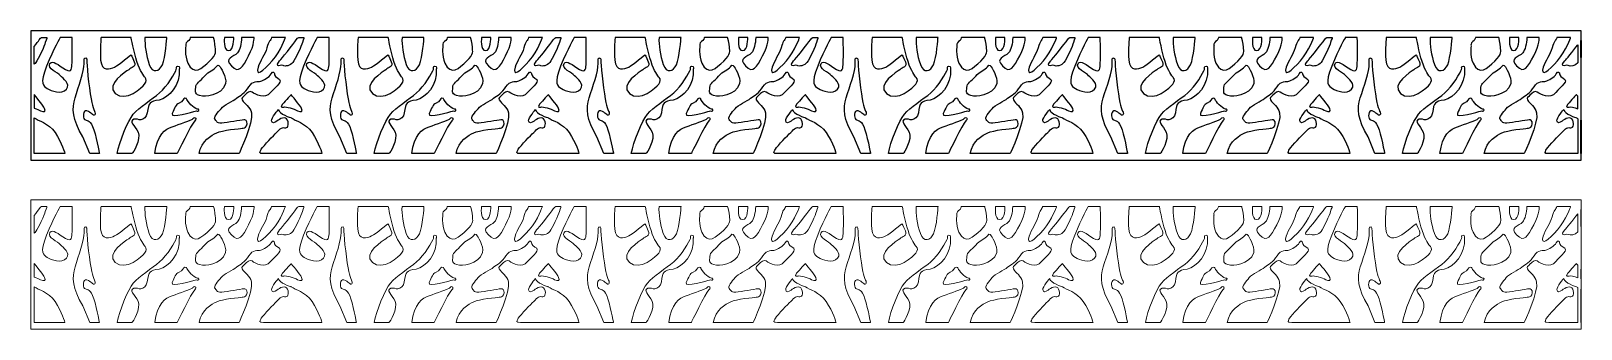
# Model space of a CAD drawing. Header units: centimetres. Extents: x -18.3 to 17.5, y 16.3 to 23.2.
import ezdxf

# ---------------------------------------------------------------- set-up
doc = ezdxf.new("R2010")
doc.units = ezdxf.units.CM
doc.header["$MEASUREMENT"] = 0
doc.layers.add('layer 1', color=7, linetype='Continuous')

msp = doc.modelspace()

# ---------------------------------------------------------------- linework, layer by layer
at = {"layer": 'layer 1', "color": 177}
for points, knots in [([(-18.25064, 23.15894), (-18.25064, 23.15894), (17.49734, 23.15894), (17.49734, 23.15894), (17.49734, 23.15894), (17.49734, 23.15894), (17.49734, 20.17994), (17.49734, 20.17994), (17.49734, 20.17994), (17.49734, 20.17994), (-18.25064, 20.17994), (-18.25064, 20.17994), (-18.25064, 20.17994), (-18.25064, 20.17994), (-18.25064, 23.15894), (-18.25064, 23.15894)], [0, 0, 0, 0, 0.2, 0.2, 0.2, 0.2, 0.4, 0.4, 0.4, 0.4, 0.6, 0.6, 0.6, 0.6, 1, 1, 1, 1]), ([(-18.17616, 22.39433), (-18.16189, 22.40446), (-18.14925, 22.41638), (-18.1393, 22.43015), (-18.1393, 22.43015), (-18.08574, 22.50426), (-17.93333, 22.82127), (-17.92097, 22.89537), (-17.92097, 22.89537), (-17.90861, 22.96948), (-17.83859, 23.0205), (-17.92509, 23.00815), (-17.92509, 23.00815), (-18.0116, 22.9958), (-18.00748, 23.03535), (-18.06103, 22.95301), (-18.06103, 22.95301), (-18.07836, 22.92636), (-18.1233, 22.8678), (-18.17616, 22.80078), (-18.17616, 22.80078), (-18.17616, 22.80078), (-18.17616, 22.39433), (-18.17616, 22.39433)], [0, 0, 0, 0, 0.14285714, 0.14285714, 0.14285714, 0.14285714, 0.28571429, 0.28571429, 0.28571429, 0.28571429, 0.42857143, 0.42857143, 0.42857143, 0.42857143, 0.57142857, 0.57142857, 0.57142857, 0.57142857, 0.71428571, 0.71428571, 0.71428571, 0.71428571, 1, 1, 1, 1]), ([(-17.57907, 23.00815), (-17.57907, 23.00815), (-17.30307, 23.00815), (-17.30307, 23.00815), (-17.30307, 23.00815), (-17.30307, 23.00815), (-17.29483, 22.54543), (-17.30307, 22.42603), (-17.30307, 22.42603), (-17.31131, 22.30664), (-17.29957, 22.17077), (-17.45549, 22.26959), (-17.45549, 22.26959), (-17.62438, 22.37663), (-17.7562, 22.49602), (-17.81387, 22.40545), (-17.81387, 22.40545), (-17.88157, 22.29912), (-17.6285, 22.19136), (-17.57083, 22.12549), (-17.57083, 22.12549), (-17.51316, 22.05962), (-17.32779, 21.93611), (-17.43489, 21.8126), (-17.43489, 21.8126), (-17.54199, 21.68909), (-17.78503, 21.77143), (-17.87566, 21.83319), (-17.87566, 21.83319), (-17.96628, 21.89494), (-18.05691, 21.93199), (-17.89213, 22.34369), (-17.89213, 22.34369), (-17.72736, 22.75539), (-17.57907, 23.00815), (-17.57907, 23.00815)], [0, 0, 0, 0, 0.1, 0.1, 0.1, 0.1, 0.2, 0.2, 0.2, 0.2, 0.3, 0.3, 0.3, 0.3, 0.4, 0.4, 0.4, 0.4, 0.5, 0.5, 0.5, 0.5, 0.6, 0.6, 0.6, 0.6, 0.7, 0.7, 0.7, 0.7, 0.8, 0.8, 0.8, 0.8, 1, 1, 1, 1]), ([(-16.63574, 23.00815), (-16.63574, 23.00815), (-15.93957, 23.00815), (-15.93957, 23.00815), (-15.93957, 23.00815), (-15.93957, 23.00815), (-15.8819, 22.67717), (-15.80776, 22.45073), (-15.80776, 22.45073), (-15.73361, 22.2243), (-15.65122, 22.12549), (-15.61826, 22.08432), (-15.61826, 22.08432), (-15.58531, 22.04315), (-15.58119, 21.99375), (-15.63062, 21.92788), (-15.63062, 21.92788), (-15.68005, 21.862), (-16.06727, 21.50382), (-16.30619, 21.71791), (-16.30619, 21.71791), (-16.54512, 21.93199), (-16.05491, 22.21607), (-15.99724, 22.26547), (-15.99724, 22.26547), (-15.93957, 22.31487), (-15.81599, 22.32723), (-15.86954, 22.44662), (-15.86954, 22.44662), (-15.9231, 22.56601), (-15.94369, 22.6113), (-15.94369, 22.6113), (-15.94369, 22.6113), (-15.94369, 22.6113), (-16.21969, 22.38075), (-16.32267, 22.32723), (-16.32267, 22.32723), (-16.42565, 22.2737), (-16.62338, 22.22018), (-16.64398, 22.48367), (-16.64398, 22.48367), (-16.66457, 22.74716), (-16.63574, 23.00815), (-16.63574, 23.00815)], [0, 0, 0, 0, 0.08333333, 0.08333333, 0.08333333, 0.08333333, 0.16666667, 0.16666667, 0.16666667, 0.16666667, 0.25, 0.25, 0.25, 0.25, 0.33333333, 0.33333333, 0.33333333, 0.33333333, 0.41666667, 0.41666667, 0.41666667, 0.41666667, 0.5, 0.5, 0.5, 0.5, 0.58333333, 0.58333333, 0.58333333, 0.58333333, 0.66666667, 0.66666667, 0.66666667, 0.66666667, 0.75, 0.75, 0.75, 0.75, 0.83333333, 0.83333333, 0.83333333, 0.83333333, 1, 1, 1, 1]), ([(-15.62239, 23.00815), (-15.62239, 23.00815), (-15.11571, 23.00815), (-15.11571, 23.00815), (-15.11571, 23.00815), (-15.11571, 23.00815), (-15.14866, 22.53308), (-15.21869, 22.38075), (-15.21869, 22.38075), (-15.28872, 22.22842), (-15.44937, 22.16666), (-15.52352, 22.38486), (-15.52352, 22.38486), (-15.59767, 22.60306), (-15.63062, 22.83524), (-15.62239, 23.00815)], [0, 0, 0, 0, 0.2, 0.2, 0.2, 0.2, 0.4, 0.4, 0.4, 0.4, 0.6, 0.6, 0.6, 0.6, 1, 1, 1, 1]), ([(-14.57608, 23.00815), (-14.57608, 23.00815), (-14.04056, 23.00815), (-14.04056, 23.00815), (-14.04056, 23.00815), (-14.04056, 23.00815), (-14.00349, 22.87479), (-13.99937, 22.78421), (-13.99937, 22.78421), (-13.99525, 22.69364), (-13.95406, 22.62777), (-14.13119, 22.46309), (-14.13119, 22.46309), (-14.30832, 22.29841), (-14.48933, 22.11471), (-14.63375, 22.4178), (-14.63375, 22.4178), (-14.71613, 22.59071), (-14.67906, 22.81715), (-14.67906, 22.81715), (-14.67906, 22.81715), (-14.67906, 22.81715), (-14.69553, 22.88714), (-14.64198, 22.91596), (-14.64198, 22.91596), (-14.58843, 22.94477), (-14.57608, 23.00815), (-14.57608, 23.00815)], [0, 0, 0, 0, 0.125, 0.125, 0.125, 0.125, 0.25, 0.25, 0.25, 0.25, 0.375, 0.375, 0.375, 0.375, 0.5, 0.5, 0.5, 0.5, 0.625, 0.625, 0.625, 0.625, 0.75, 0.75, 0.75, 0.75, 1, 1, 1, 1]), ([(-13.78929, 23.00815), (-13.78929, 23.00815), (-13.57508, 23.00815), (-13.57508, 23.00815), (-13.57508, 23.00815), (-13.57508, 23.00815), (-13.56684, 22.70599), (-13.69454, 22.70599), (-13.69454, 22.70599), (-13.82224, 22.70599), (-13.78929, 23.00815), (-13.78929, 23.00815)], [0, 0, 0, 0, 0.25, 0.25, 0.25, 0.25, 0.5, 0.5, 0.5, 0.5, 1, 1, 1, 1]), ([(-13.39383, 23.00815), (-13.39383, 23.00815), (-13.10548, 23.00815), (-13.10548, 23.00815), (-13.10548, 23.00815), (-13.10548, 23.00815), (-13.089, 22.8542), (-13.23318, 22.5866), (-13.23318, 22.5866), (-13.37735, 22.31899), (-13.44738, 22.16666), (-13.62863, 22.35193), (-13.62863, 22.35193), (-13.80988, 22.53719), (-13.57508, 22.55366), (-13.48857, 22.65247), (-13.48857, 22.65247), (-13.43506, 22.71359), (-13.39383, 22.87229), (-13.39383, 23.00815)], [0, 0, 0, 0, 0.16666667, 0.16666667, 0.16666667, 0.16666667, 0.33333333, 0.33333333, 0.33333333, 0.33333333, 0.5, 0.5, 0.5, 0.5, 0.66666667, 0.66666667, 0.66666667, 0.66666667, 1, 1, 1, 1]), ([(-12.70169, 23.00815), (-12.70169, 23.00815), (-12.38308, 23.00815), (-12.38308, 23.00815), (-12.38308, 23.00815), (-12.38308, 23.00815), (-12.47995, 22.71328), (-12.68662, 22.47221), (-12.68662, 22.47221), (-12.89329, 22.23115), (-13.08667, 22.08662), (-13.01384, 22.32585), (-13.01384, 22.32585), (-12.96864, 22.47436), (-12.85023, 22.60781), (-12.80933, 22.77139), (-12.80933, 22.77139), (-12.76843, 22.93497), (-12.72537, 22.92636), (-12.70169, 23.00815)], [0, 0, 0, 0, 0.16666667, 0.16666667, 0.16666667, 0.16666667, 0.33333333, 0.33333333, 0.33333333, 0.33333333, 0.5, 0.5, 0.5, 0.5, 0.66666667, 0.66666667, 0.66666667, 0.66666667, 1, 1, 1, 1]), ([(-12.50356, 22.48367), (-12.50356, 22.48367), (-12.59831, 22.38898), (-12.56123, 22.36428), (-12.56123, 22.36428), (-12.52416, 22.33958), (-12.47885, 22.38486), (-12.43765, 22.36016), (-12.43765, 22.36016), (-12.39646, 22.33546), (-12.26464, 22.35604), (-12.21109, 22.43015), (-12.21109, 22.43015), (-12.15754, 22.50426), (-12.00512, 22.82127), (-11.99277, 22.89537), (-11.99277, 22.89537), (-11.98041, 22.96948), (-11.91038, 23.0205), (-11.99689, 23.00815), (-11.99689, 23.00815), (-12.08339, 22.9958), (-12.07927, 23.03535), (-12.13282, 22.95301), (-12.13282, 22.95301), (-12.18637, 22.87067), (-12.50356, 22.48367), (-12.50356, 22.48367)], [0, 0, 0, 0, 0.125, 0.125, 0.125, 0.125, 0.25, 0.25, 0.25, 0.25, 0.375, 0.375, 0.375, 0.375, 0.5, 0.5, 0.5, 0.5, 0.625, 0.625, 0.625, 0.625, 0.75, 0.75, 0.75, 0.75, 1, 1, 1, 1]), ([(-11.65086, 23.00815), (-11.65086, 23.00815), (-11.37487, 23.00815), (-11.37487, 23.00815), (-11.37487, 23.00815), (-11.37487, 23.00815), (-11.36663, 22.54543), (-11.37487, 22.42603), (-11.37487, 22.42603), (-11.38311, 22.30664), (-11.37136, 22.17077), (-11.52728, 22.26959), (-11.52728, 22.26959), (-11.69617, 22.37663), (-11.82799, 22.49602), (-11.88566, 22.40545), (-11.88566, 22.40545), (-11.95336, 22.29912), (-11.70029, 22.19136), (-11.64262, 22.12549), (-11.64262, 22.12549), (-11.58495, 22.05962), (-11.39958, 21.93611), (-11.50668, 21.8126), (-11.50668, 21.8126), (-11.61379, 21.68909), (-11.85683, 21.77143), (-11.94745, 21.83319), (-11.94745, 21.83319), (-12.03808, 21.89494), (-12.1287, 21.93199), (-11.96393, 22.34369), (-11.96393, 22.34369), (-11.79916, 22.75539), (-11.65086, 23.00815), (-11.65086, 23.00815)], [0, 0, 0, 0, 0.1, 0.1, 0.1, 0.1, 0.2, 0.2, 0.2, 0.2, 0.3, 0.3, 0.3, 0.3, 0.4, 0.4, 0.4, 0.4, 0.5, 0.5, 0.5, 0.5, 0.6, 0.6, 0.6, 0.6, 0.7, 0.7, 0.7, 0.7, 0.8, 0.8, 0.8, 0.8, 1, 1, 1, 1]), ([(-10.70753, 23.00815), (-10.70753, 23.00815), (-10.01137, 23.00815), (-10.01137, 23.00815), (-10.01137, 23.00815), (-10.01137, 23.00815), (-9.9537, 22.67717), (-9.87955, 22.45073), (-9.87955, 22.45073), (-9.8054, 22.2243), (-9.72301, 22.12549), (-9.69006, 22.08432), (-9.69006, 22.08432), (-9.65711, 22.04315), (-9.65299, 21.99375), (-9.70242, 21.92788), (-9.70242, 21.92788), (-9.75185, 21.862), (-10.13907, 21.50382), (-10.37799, 21.71791), (-10.37799, 21.71791), (-10.61691, 21.93199), (-10.12671, 22.21607), (-10.06904, 22.26547), (-10.06904, 22.26547), (-10.01137, 22.31487), (-9.88779, 22.32723), (-9.94134, 22.44662), (-9.94134, 22.44662), (-9.99489, 22.56601), (-10.01549, 22.6113), (-10.01549, 22.6113), (-10.01549, 22.6113), (-10.01549, 22.6113), (-10.29148, 22.38075), (-10.39447, 22.32723), (-10.39447, 22.32723), (-10.49745, 22.2737), (-10.69518, 22.22018), (-10.71577, 22.48367), (-10.71577, 22.48367), (-10.73637, 22.74716), (-10.70753, 23.00815), (-10.70753, 23.00815)], [0, 0, 0, 0, 0.08333333, 0.08333333, 0.08333333, 0.08333333, 0.16666667, 0.16666667, 0.16666667, 0.16666667, 0.25, 0.25, 0.25, 0.25, 0.33333333, 0.33333333, 0.33333333, 0.33333333, 0.41666667, 0.41666667, 0.41666667, 0.41666667, 0.5, 0.5, 0.5, 0.5, 0.58333333, 0.58333333, 0.58333333, 0.58333333, 0.66666667, 0.66666667, 0.66666667, 0.66666667, 0.75, 0.75, 0.75, 0.75, 0.83333333, 0.83333333, 0.83333333, 0.83333333, 1, 1, 1, 1]), ([(-9.69418, 23.00815), (-9.69418, 23.00815), (-9.1875, 23.00815), (-9.1875, 23.00815), (-9.1875, 23.00815), (-9.1875, 23.00815), (-9.22046, 22.53308), (-9.29049, 22.38075), (-9.29049, 22.38075), (-9.36051, 22.22842), (-9.52117, 22.16666), (-9.59532, 22.38486), (-9.59532, 22.38486), (-9.66946, 22.60306), (-9.70242, 22.83524), (-9.69418, 23.00815)], [0, 0, 0, 0, 0.2, 0.2, 0.2, 0.2, 0.4, 0.4, 0.4, 0.4, 0.6, 0.6, 0.6, 0.6, 1, 1, 1, 1]), ([(-8.64787, 23.00815), (-8.64787, 23.00815), (-8.11236, 23.00815), (-8.11236, 23.00815), (-8.11236, 23.00815), (-8.11236, 23.00815), (-8.07528, 22.87479), (-8.07117, 22.78421), (-8.07117, 22.78421), (-8.06705, 22.69364), (-8.02585, 22.62777), (-8.20299, 22.46309), (-8.20299, 22.46309), (-8.38012, 22.29841), (-8.56113, 22.11471), (-8.70554, 22.4178), (-8.70554, 22.4178), (-8.78793, 22.59071), (-8.75085, 22.81715), (-8.75085, 22.81715), (-8.75085, 22.81715), (-8.75085, 22.81715), (-8.76733, 22.88714), (-8.71378, 22.91596), (-8.71378, 22.91596), (-8.66023, 22.94477), (-8.64787, 23.00815), (-8.64787, 23.00815)], [0, 0, 0, 0, 0.125, 0.125, 0.125, 0.125, 0.25, 0.25, 0.25, 0.25, 0.375, 0.375, 0.375, 0.375, 0.5, 0.5, 0.5, 0.5, 0.625, 0.625, 0.625, 0.625, 0.75, 0.75, 0.75, 0.75, 1, 1, 1, 1]), ([(-7.86108, 23.00815), (-7.86108, 23.00815), (-7.64688, 23.00815), (-7.64688, 23.00815), (-7.64688, 23.00815), (-7.64688, 23.00815), (-7.63864, 22.70599), (-7.76634, 22.70599), (-7.76634, 22.70599), (-7.89404, 22.70599), (-7.86108, 23.00815), (-7.86108, 23.00815)], [0, 0, 0, 0, 0.25, 0.25, 0.25, 0.25, 0.5, 0.5, 0.5, 0.5, 1, 1, 1, 1]), ([(-7.46563, 23.00815), (-7.46563, 23.00815), (-7.17727, 23.00815), (-7.17727, 23.00815), (-7.17727, 23.00815), (-7.17727, 23.00815), (-7.16079, 22.8542), (-7.30497, 22.5866), (-7.30497, 22.5866), (-7.44915, 22.31899), (-7.51918, 22.16666), (-7.70043, 22.35193), (-7.70043, 22.35193), (-7.88168, 22.53719), (-7.64688, 22.55366), (-7.56037, 22.65247), (-7.56037, 22.65247), (-7.50686, 22.71359), (-7.46563, 22.87229), (-7.46563, 23.00815)], [0, 0, 0, 0, 0.16666667, 0.16666667, 0.16666667, 0.16666667, 0.33333333, 0.33333333, 0.33333333, 0.33333333, 0.5, 0.5, 0.5, 0.5, 0.66666667, 0.66666667, 0.66666667, 0.66666667, 1, 1, 1, 1]), ([(-6.77348, 23.00815), (-6.77348, 23.00815), (-6.45487, 23.00815), (-6.45487, 23.00815), (-6.45487, 23.00815), (-6.45487, 23.00815), (-6.55175, 22.71328), (-6.75841, 22.47221), (-6.75841, 22.47221), (-6.96508, 22.23115), (-7.15846, 22.08662), (-7.08564, 22.32585), (-7.08564, 22.32585), (-7.04043, 22.47436), (-6.92203, 22.60781), (-6.88112, 22.77139), (-6.88112, 22.77139), (-6.84022, 22.93497), (-6.79717, 22.92636), (-6.77348, 23.00815)], [0, 0, 0, 0, 0.16666667, 0.16666667, 0.16666667, 0.16666667, 0.33333333, 0.33333333, 0.33333333, 0.33333333, 0.5, 0.5, 0.5, 0.5, 0.66666667, 0.66666667, 0.66666667, 0.66666667, 1, 1, 1, 1]), ([(-6.57536, 22.48367), (-6.57536, 22.48367), (-6.6701, 22.38898), (-6.63303, 22.36428), (-6.63303, 22.36428), (-6.59595, 22.33958), (-6.55064, 22.38486), (-6.50945, 22.36016), (-6.50945, 22.36016), (-6.46826, 22.33546), (-6.33644, 22.35604), (-6.28289, 22.43015), (-6.28289, 22.43015), (-6.22933, 22.50426), (-6.07692, 22.82127), (-6.06456, 22.89537), (-6.06456, 22.89537), (-6.0522, 22.96948), (-5.98218, 23.0205), (-6.06868, 23.00815), (-6.06868, 23.00815), (-6.15519, 22.9958), (-6.15107, 23.03535), (-6.20462, 22.95301), (-6.20462, 22.95301), (-6.25817, 22.87067), (-6.57536, 22.48367), (-6.57536, 22.48367)], [0, 0, 0, 0, 0.125, 0.125, 0.125, 0.125, 0.25, 0.25, 0.25, 0.25, 0.375, 0.375, 0.375, 0.375, 0.5, 0.5, 0.5, 0.5, 0.625, 0.625, 0.625, 0.625, 0.75, 0.75, 0.75, 0.75, 1, 1, 1, 1]), ([(-5.72266, 23.00815), (-5.72266, 23.00815), (-5.44666, 23.00815), (-5.44666, 23.00815), (-5.44666, 23.00815), (-5.44666, 23.00815), (-5.43842, 22.54543), (-5.44666, 22.42603), (-5.44666, 22.42603), (-5.4549, 22.30664), (-5.44316, 22.17077), (-5.59908, 22.26959), (-5.59908, 22.26959), (-5.76797, 22.37663), (-5.89979, 22.49602), (-5.95746, 22.40545), (-5.95746, 22.40545), (-6.02516, 22.29912), (-5.77209, 22.19136), (-5.71442, 22.12549), (-5.71442, 22.12549), (-5.65675, 22.05962), (-5.47138, 21.93611), (-5.57848, 21.8126), (-5.57848, 21.8126), (-5.68558, 21.68909), (-5.92862, 21.77143), (-6.01925, 21.83319), (-6.01925, 21.83319), (-6.10987, 21.89494), (-6.2005, 21.93199), (-6.03572, 22.34369), (-6.03572, 22.34369), (-5.87095, 22.75539), (-5.72266, 23.00815), (-5.72266, 23.00815)], [0, 0, 0, 0, 0.1, 0.1, 0.1, 0.1, 0.2, 0.2, 0.2, 0.2, 0.3, 0.3, 0.3, 0.3, 0.4, 0.4, 0.4, 0.4, 0.5, 0.5, 0.5, 0.5, 0.6, 0.6, 0.6, 0.6, 0.7, 0.7, 0.7, 0.7, 0.8, 0.8, 0.8, 0.8, 1, 1, 1, 1]), ([(-4.77933, 23.00815), (-4.77933, 23.00815), (-4.08316, 23.00815), (-4.08316, 23.00815), (-4.08316, 23.00815), (-4.08316, 23.00815), (-4.02549, 22.67717), (-3.95135, 22.45073), (-3.95135, 22.45073), (-3.8772, 22.2243), (-3.79481, 22.12549), (-3.76185, 22.08432), (-3.76185, 22.08432), (-3.7289, 22.04315), (-3.72478, 21.99375), (-3.77421, 21.92788), (-3.77421, 21.92788), (-3.82364, 21.862), (-4.21086, 21.50382), (-4.44978, 21.71791), (-4.44978, 21.71791), (-4.68871, 21.93199), (-4.1985, 22.21607), (-4.14083, 22.26547), (-4.14083, 22.26547), (-4.08316, 22.31487), (-3.95958, 22.32723), (-4.01313, 22.44662), (-4.01313, 22.44662), (-4.06669, 22.56601), (-4.08728, 22.6113), (-4.08728, 22.6113), (-4.08728, 22.6113), (-4.08728, 22.6113), (-4.36328, 22.38075), (-4.46626, 22.32723), (-4.46626, 22.32723), (-4.56924, 22.2737), (-4.76697, 22.22018), (-4.78757, 22.48367), (-4.78757, 22.48367), (-4.80816, 22.74716), (-4.77933, 23.00815), (-4.77933, 23.00815)], [0, 0, 0, 0, 0.08333333, 0.08333333, 0.08333333, 0.08333333, 0.16666667, 0.16666667, 0.16666667, 0.16666667, 0.25, 0.25, 0.25, 0.25, 0.33333333, 0.33333333, 0.33333333, 0.33333333, 0.41666667, 0.41666667, 0.41666667, 0.41666667, 0.5, 0.5, 0.5, 0.5, 0.58333333, 0.58333333, 0.58333333, 0.58333333, 0.66666667, 0.66666667, 0.66666667, 0.66666667, 0.75, 0.75, 0.75, 0.75, 0.83333333, 0.83333333, 0.83333333, 0.83333333, 1, 1, 1, 1]), ([(-3.76598, 23.00815), (-3.76598, 23.00815), (-3.2593, 23.00815), (-3.2593, 23.00815), (-3.2593, 23.00815), (-3.2593, 23.00815), (-3.29225, 22.53308), (-3.36228, 22.38075), (-3.36228, 22.38075), (-3.43231, 22.22842), (-3.59296, 22.16666), (-3.66711, 22.38486), (-3.66711, 22.38486), (-3.74126, 22.60306), (-3.77421, 22.83524), (-3.76598, 23.00815)], [0, 0, 0, 0, 0.2, 0.2, 0.2, 0.2, 0.4, 0.4, 0.4, 0.4, 0.6, 0.6, 0.6, 0.6, 1, 1, 1, 1]), ([(-2.71967, 23.00815), (-2.71967, 23.00815), (-2.18415, 23.00815), (-2.18415, 23.00815), (-2.18415, 23.00815), (-2.18415, 23.00815), (-2.14708, 22.87479), (-2.14296, 22.78421), (-2.14296, 22.78421), (-2.13884, 22.69364), (-2.09765, 22.62777), (-2.27478, 22.46309), (-2.27478, 22.46309), (-2.45191, 22.29841), (-2.63292, 22.11471), (-2.77734, 22.4178), (-2.77734, 22.4178), (-2.85972, 22.59071), (-2.82265, 22.81715), (-2.82265, 22.81715), (-2.82265, 22.81715), (-2.82265, 22.81715), (-2.83912, 22.88714), (-2.78557, 22.91596), (-2.78557, 22.91596), (-2.73202, 22.94477), (-2.71967, 23.00815), (-2.71967, 23.00815)], [0, 0, 0, 0, 0.125, 0.125, 0.125, 0.125, 0.25, 0.25, 0.25, 0.25, 0.375, 0.375, 0.375, 0.375, 0.5, 0.5, 0.5, 0.5, 0.625, 0.625, 0.625, 0.625, 0.75, 0.75, 0.75, 0.75, 1, 1, 1, 1]), ([(-1.93288, 23.00815), (-1.93288, 23.00815), (-1.71867, 23.00815), (-1.71867, 23.00815), (-1.71867, 23.00815), (-1.71867, 23.00815), (-1.71043, 22.70599), (-1.83813, 22.70599), (-1.83813, 22.70599), (-1.96583, 22.70599), (-1.93288, 23.00815), (-1.93288, 23.00815)], [0, 0, 0, 0, 0.25, 0.25, 0.25, 0.25, 0.5, 0.5, 0.5, 0.5, 1, 1, 1, 1]), ([(-1.53742, 23.00815), (-1.53742, 23.00815), (-1.24907, 23.00815), (-1.24907, 23.00815), (-1.24907, 23.00815), (-1.24907, 23.00815), (-1.23259, 22.8542), (-1.37677, 22.5866), (-1.37677, 22.5866), (-1.52094, 22.31899), (-1.59097, 22.16666), (-1.77222, 22.35193), (-1.77222, 22.35193), (-1.95347, 22.53719), (-1.71867, 22.55366), (-1.63216, 22.65247), (-1.63216, 22.65247), (-1.57865, 22.71359), (-1.53742, 22.87229), (-1.53742, 23.00815)], [0, 0, 0, 0, 0.16666667, 0.16666667, 0.16666667, 0.16666667, 0.33333333, 0.33333333, 0.33333333, 0.33333333, 0.5, 0.5, 0.5, 0.5, 0.66666667, 0.66666667, 0.66666667, 0.66666667, 1, 1, 1, 1]), ([(-0.84528, 23.00815), (-0.84528, 23.00815), (-0.52667, 23.00815), (-0.52667, 23.00815), (-0.52667, 23.00815), (-0.52667, 23.00815), (-0.62354, 22.71328), (-0.83021, 22.47221), (-0.83021, 22.47221), (-1.03688, 22.23115), (-1.23026, 22.08662), (-1.15743, 22.32585), (-1.15743, 22.32585), (-1.11223, 22.47436), (-0.99382, 22.60781), (-0.95292, 22.77139), (-0.95292, 22.77139), (-0.91202, 22.93497), (-0.86896, 22.92636), (-0.84528, 23.00815)], [0, 0, 0, 0, 0.16666667, 0.16666667, 0.16666667, 0.16666667, 0.33333333, 0.33333333, 0.33333333, 0.33333333, 0.5, 0.5, 0.5, 0.5, 0.66666667, 0.66666667, 0.66666667, 0.66666667, 1, 1, 1, 1]), ([(-0.64715, 22.48367), (-0.64715, 22.48367), (-0.7419, 22.38898), (-0.70482, 22.36428), (-0.70482, 22.36428), (-0.66775, 22.33958), (-0.62244, 22.38486), (-0.58124, 22.36016), (-0.58124, 22.36016), (-0.54005, 22.33546), (-0.40823, 22.35604), (-0.35468, 22.43015), (-0.35468, 22.43015), (-0.30113, 22.50426), (-0.14871, 22.82127), (-0.13635, 22.89537), (-0.13635, 22.89537), (-0.124, 22.96948), (-0.05397, 23.0205), (-0.14048, 23.00815), (-0.14048, 23.00815), (-0.22698, 22.9958), (-0.22286, 23.03535), (-0.27641, 22.95301), (-0.27641, 22.95301), (-0.32996, 22.87067), (-0.64715, 22.48367), (-0.64715, 22.48367)], [0, 0, 0, 0, 0.125, 0.125, 0.125, 0.125, 0.25, 0.25, 0.25, 0.25, 0.375, 0.375, 0.375, 0.375, 0.5, 0.5, 0.5, 0.5, 0.625, 0.625, 0.625, 0.625, 0.75, 0.75, 0.75, 0.75, 1, 1, 1, 1]), ([(0.20555, 23.00815), (0.20555, 23.00815), (0.48154, 23.00815), (0.48154, 23.00815), (0.48154, 23.00815), (0.48154, 23.00815), (0.48978, 22.54543), (0.48154, 22.42603), (0.48154, 22.42603), (0.4733, 22.30664), (0.48505, 22.17077), (0.32913, 22.26959), (0.32913, 22.26959), (0.16024, 22.37663), (0.02842, 22.49602), (-0.02925, 22.40545), (-0.02925, 22.40545), (-0.09695, 22.29912), (0.15612, 22.19136), (0.21379, 22.12549), (0.21379, 22.12549), (0.27146, 22.05962), (0.45683, 21.93611), (0.34973, 21.8126), (0.34973, 21.8126), (0.24262, 21.68909), (-0.00042, 21.77143), (-0.09104, 21.83319), (-0.09104, 21.83319), (-0.18167, 21.89494), (-0.27229, 21.93199), (-0.10752, 22.34369), (-0.10752, 22.34369), (0.05725, 22.75539), (0.20555, 23.00815), (0.20555, 23.00815)], [0, 0, 0, 0, 0.1, 0.1, 0.1, 0.1, 0.2, 0.2, 0.2, 0.2, 0.3, 0.3, 0.3, 0.3, 0.4, 0.4, 0.4, 0.4, 0.5, 0.5, 0.5, 0.5, 0.6, 0.6, 0.6, 0.6, 0.7, 0.7, 0.7, 0.7, 0.8, 0.8, 0.8, 0.8, 1, 1, 1, 1]), ([(1.14888, 23.00815), (1.14888, 23.00815), (1.84504, 23.00815), (1.84504, 23.00815), (1.84504, 23.00815), (1.84504, 23.00815), (1.90271, 22.67717), (1.97686, 22.45073), (1.97686, 22.45073), (2.05101, 22.2243), (2.1334, 22.12549), (2.16635, 22.08432), (2.16635, 22.08432), (2.1993, 22.04315), (2.20342, 21.99375), (2.15399, 21.92788), (2.15399, 21.92788), (2.10456, 21.862), (1.71734, 21.50382), (1.47842, 21.71791), (1.47842, 21.71791), (1.2395, 21.93199), (1.7297, 22.21607), (1.78737, 22.26547), (1.78737, 22.26547), (1.84504, 22.31487), (1.96862, 22.32723), (1.91507, 22.44662), (1.91507, 22.44662), (1.86152, 22.56601), (1.84092, 22.6113), (1.84092, 22.6113), (1.84092, 22.6113), (1.84092, 22.6113), (1.56493, 22.38075), (1.46194, 22.32723), (1.46194, 22.32723), (1.35896, 22.2737), (1.16123, 22.22018), (1.14064, 22.48367), (1.14064, 22.48367), (1.12004, 22.74716), (1.14888, 23.00815), (1.14888, 23.00815)], [0, 0, 0, 0, 0.08333333, 0.08333333, 0.08333333, 0.08333333, 0.16666667, 0.16666667, 0.16666667, 0.16666667, 0.25, 0.25, 0.25, 0.25, 0.33333333, 0.33333333, 0.33333333, 0.33333333, 0.41666667, 0.41666667, 0.41666667, 0.41666667, 0.5, 0.5, 0.5, 0.5, 0.58333333, 0.58333333, 0.58333333, 0.58333333, 0.66666667, 0.66666667, 0.66666667, 0.66666667, 0.75, 0.75, 0.75, 0.75, 0.83333333, 0.83333333, 0.83333333, 0.83333333, 1, 1, 1, 1]), ([(2.16223, 23.00815), (2.16223, 23.00815), (2.66891, 23.00815), (2.66891, 23.00815), (2.66891, 23.00815), (2.66891, 23.00815), (2.63595, 22.53308), (2.56592, 22.38075), (2.56592, 22.38075), (2.4959, 22.22842), (2.33524, 22.16666), (2.26109, 22.38486), (2.26109, 22.38486), (2.18695, 22.60306), (2.15399, 22.83524), (2.16223, 23.00815)], [0, 0, 0, 0, 0.2, 0.2, 0.2, 0.2, 0.4, 0.4, 0.4, 0.4, 0.6, 0.6, 0.6, 0.6, 1, 1, 1, 1]), ([(3.20854, 23.00815), (3.20854, 23.00815), (3.74405, 23.00815), (3.74405, 23.00815), (3.74405, 23.00815), (3.74405, 23.00815), (3.78113, 22.87479), (3.78524, 22.78421), (3.78524, 22.78421), (3.78936, 22.69364), (3.83056, 22.62777), (3.65342, 22.46309), (3.65342, 22.46309), (3.47629, 22.29841), (3.29528, 22.11471), (3.15087, 22.4178), (3.15087, 22.4178), (3.06848, 22.59071), (3.10556, 22.81715), (3.10556, 22.81715), (3.10556, 22.81715), (3.10556, 22.81715), (3.08908, 22.88714), (3.14263, 22.91596), (3.14263, 22.91596), (3.19618, 22.94477), (3.20854, 23.00815), (3.20854, 23.00815)], [0, 0, 0, 0, 0.125, 0.125, 0.125, 0.125, 0.25, 0.25, 0.25, 0.25, 0.375, 0.375, 0.375, 0.375, 0.5, 0.5, 0.5, 0.5, 0.625, 0.625, 0.625, 0.625, 0.75, 0.75, 0.75, 0.75, 1, 1, 1, 1]), ([(3.99533, 23.00815), (3.99533, 23.00815), (4.20953, 23.00815), (4.20953, 23.00815), (4.20953, 23.00815), (4.20953, 23.00815), (4.21777, 22.70599), (4.09007, 22.70599), (4.09007, 22.70599), (3.96237, 22.70599), (3.99533, 23.00815), (3.99533, 23.00815)], [0, 0, 0, 0, 0.25, 0.25, 0.25, 0.25, 0.5, 0.5, 0.5, 0.5, 1, 1, 1, 1]), ([(4.39078, 23.00815), (4.39078, 23.00815), (4.67914, 23.00815), (4.67914, 23.00815), (4.67914, 23.00815), (4.67914, 23.00815), (4.69562, 22.8542), (4.55144, 22.5866), (4.55144, 22.5866), (4.40726, 22.31899), (4.33723, 22.16666), (4.15598, 22.35193), (4.15598, 22.35193), (3.97473, 22.53719), (4.20953, 22.55366), (4.29604, 22.65247), (4.29604, 22.65247), (4.34955, 22.71359), (4.39078, 22.87229), (4.39078, 23.00815)], [0, 0, 0, 0, 0.16666667, 0.16666667, 0.16666667, 0.16666667, 0.33333333, 0.33333333, 0.33333333, 0.33333333, 0.5, 0.5, 0.5, 0.5, 0.66666667, 0.66666667, 0.66666667, 0.66666667, 1, 1, 1, 1]), ([(5.08293, 23.00815), (5.08293, 23.00815), (5.40154, 23.00815), (5.40154, 23.00815), (5.40154, 23.00815), (5.40154, 23.00815), (5.30466, 22.71328), (5.098, 22.47221), (5.098, 22.47221), (4.89133, 22.23115), (4.69795, 22.08662), (4.77077, 22.32585), (4.77077, 22.32585), (4.81598, 22.47436), (4.93438, 22.60781), (4.97529, 22.77139), (4.97529, 22.77139), (5.01619, 22.93497), (5.05924, 22.92636), (5.08293, 23.00815)], [0, 0, 0, 0, 0.16666667, 0.16666667, 0.16666667, 0.16666667, 0.33333333, 0.33333333, 0.33333333, 0.33333333, 0.5, 0.5, 0.5, 0.5, 0.66666667, 0.66666667, 0.66666667, 0.66666667, 1, 1, 1, 1]), ([(5.28105, 22.48367), (5.28105, 22.48367), (5.18631, 22.38898), (5.22338, 22.36428), (5.22338, 22.36428), (5.26046, 22.33958), (5.30577, 22.38486), (5.34696, 22.36016), (5.34696, 22.36016), (5.38815, 22.33546), (5.51997, 22.35604), (5.57352, 22.43015), (5.57352, 22.43015), (5.62708, 22.50426), (5.77949, 22.82127), (5.79185, 22.89537), (5.79185, 22.89537), (5.80421, 22.96948), (5.87423, 23.0205), (5.78773, 23.00815), (5.78773, 23.00815), (5.70122, 22.9958), (5.70534, 23.03535), (5.65179, 22.95301), (5.65179, 22.95301), (5.59824, 22.87067), (5.28105, 22.48367), (5.28105, 22.48367)], [0, 0, 0, 0, 0.125, 0.125, 0.125, 0.125, 0.25, 0.25, 0.25, 0.25, 0.375, 0.375, 0.375, 0.375, 0.5, 0.5, 0.5, 0.5, 0.625, 0.625, 0.625, 0.625, 0.75, 0.75, 0.75, 0.75, 1, 1, 1, 1]), ([(6.13375, 23.00815), (6.13375, 23.00815), (6.40975, 23.00815), (6.40975, 23.00815), (6.40975, 23.00815), (6.40975, 23.00815), (6.41799, 22.54543), (6.40975, 22.42603), (6.40975, 22.42603), (6.40151, 22.30664), (6.41325, 22.17077), (6.25733, 22.26959), (6.25733, 22.26959), (6.08844, 22.37663), (5.95662, 22.49602), (5.89895, 22.40545), (5.89895, 22.40545), (5.83125, 22.29912), (6.08432, 22.19136), (6.14199, 22.12549), (6.14199, 22.12549), (6.19966, 22.05962), (6.38503, 21.93611), (6.27793, 21.8126), (6.27793, 21.8126), (6.17083, 21.68909), (5.92779, 21.77143), (5.83716, 21.83319), (5.83716, 21.83319), (5.74654, 21.89494), (5.65591, 21.93199), (5.82069, 22.34369), (5.82069, 22.34369), (5.98546, 22.75539), (6.13375, 23.00815), (6.13375, 23.00815)], [0, 0, 0, 0, 0.1, 0.1, 0.1, 0.1, 0.2, 0.2, 0.2, 0.2, 0.3, 0.3, 0.3, 0.3, 0.4, 0.4, 0.4, 0.4, 0.5, 0.5, 0.5, 0.5, 0.6, 0.6, 0.6, 0.6, 0.7, 0.7, 0.7, 0.7, 0.8, 0.8, 0.8, 0.8, 1, 1, 1, 1]), ([(7.07708, 23.00815), (7.07708, 23.00815), (7.77325, 23.00815), (7.77325, 23.00815), (7.77325, 23.00815), (7.77325, 23.00815), (7.83092, 22.67717), (7.90506, 22.45073), (7.90506, 22.45073), (7.97921, 22.2243), (8.0616, 22.12549), (8.09456, 22.08432), (8.09456, 22.08432), (8.12751, 22.04315), (8.13163, 21.99375), (8.0822, 21.92788), (8.0822, 21.92788), (8.03277, 21.862), (7.64555, 21.50382), (7.40663, 21.71791), (7.40663, 21.71791), (7.1677, 21.93199), (7.65791, 22.21607), (7.71558, 22.26547), (7.71558, 22.26547), (7.77325, 22.31487), (7.89683, 22.32723), (7.84328, 22.44662), (7.84328, 22.44662), (7.78972, 22.56601), (7.76913, 22.6113), (7.76913, 22.6113), (7.76913, 22.6113), (7.76913, 22.6113), (7.49313, 22.38075), (7.39015, 22.32723), (7.39015, 22.32723), (7.28717, 22.2737), (7.08944, 22.22018), (7.06884, 22.48367), (7.06884, 22.48367), (7.04825, 22.74716), (7.07708, 23.00815), (7.07708, 23.00815)], [0, 0, 0, 0, 0.08333333, 0.08333333, 0.08333333, 0.08333333, 0.16666667, 0.16666667, 0.16666667, 0.16666667, 0.25, 0.25, 0.25, 0.25, 0.33333333, 0.33333333, 0.33333333, 0.33333333, 0.41666667, 0.41666667, 0.41666667, 0.41666667, 0.5, 0.5, 0.5, 0.5, 0.58333333, 0.58333333, 0.58333333, 0.58333333, 0.66666667, 0.66666667, 0.66666667, 0.66666667, 0.75, 0.75, 0.75, 0.75, 0.83333333, 0.83333333, 0.83333333, 0.83333333, 1, 1, 1, 1]), ([(8.09043, 23.00815), (8.09043, 23.00815), (8.59711, 23.00815), (8.59711, 23.00815), (8.59711, 23.00815), (8.59711, 23.00815), (8.56416, 22.53308), (8.49413, 22.38075), (8.49413, 22.38075), (8.4241, 22.22842), (8.26345, 22.16666), (8.1893, 22.38486), (8.1893, 22.38486), (8.11515, 22.60306), (8.0822, 22.83524), (8.09043, 23.00815)], [0, 0, 0, 0, 0.2, 0.2, 0.2, 0.2, 0.4, 0.4, 0.4, 0.4, 0.6, 0.6, 0.6, 0.6, 1, 1, 1, 1]), ([(9.13674, 23.00815), (9.13674, 23.00815), (9.67226, 23.00815), (9.67226, 23.00815), (9.67226, 23.00815), (9.67226, 23.00815), (9.70933, 22.87479), (9.71345, 22.78421), (9.71345, 22.78421), (9.71757, 22.69364), (9.75876, 22.62777), (9.58163, 22.46309), (9.58163, 22.46309), (9.4045, 22.29841), (9.22349, 22.11471), (9.07907, 22.4178), (9.07907, 22.4178), (8.99669, 22.59071), (9.03376, 22.81715), (9.03376, 22.81715), (9.03376, 22.81715), (9.03376, 22.81715), (9.01729, 22.88714), (9.07084, 22.91596), (9.07084, 22.91596), (9.12439, 22.94477), (9.13674, 23.00815), (9.13674, 23.00815)], [0, 0, 0, 0, 0.125, 0.125, 0.125, 0.125, 0.25, 0.25, 0.25, 0.25, 0.375, 0.375, 0.375, 0.375, 0.5, 0.5, 0.5, 0.5, 0.625, 0.625, 0.625, 0.625, 0.75, 0.75, 0.75, 0.75, 1, 1, 1, 1]), ([(9.92354, 23.00815), (9.92354, 23.00815), (10.13774, 23.00815), (10.13774, 23.00815), (10.13774, 23.00815), (10.13774, 23.00815), (10.14598, 22.70599), (10.01828, 22.70599), (10.01828, 22.70599), (9.89058, 22.70599), (9.92354, 23.00815), (9.92354, 23.00815)], [0, 0, 0, 0, 0.25, 0.25, 0.25, 0.25, 0.5, 0.5, 0.5, 0.5, 1, 1, 1, 1]), ([(10.31899, 23.00815), (10.31899, 23.00815), (10.60734, 23.00815), (10.60734, 23.00815), (10.60734, 23.00815), (10.60734, 23.00815), (10.62382, 22.8542), (10.47964, 22.5866), (10.47964, 22.5866), (10.33547, 22.31899), (10.26544, 22.16666), (10.08419, 22.35193), (10.08419, 22.35193), (9.90294, 22.53719), (10.13774, 22.55366), (10.22425, 22.65247), (10.22425, 22.65247), (10.27776, 22.71359), (10.31899, 22.87229), (10.31899, 23.00815)], [0, 0, 0, 0, 0.16666667, 0.16666667, 0.16666667, 0.16666667, 0.33333333, 0.33333333, 0.33333333, 0.33333333, 0.5, 0.5, 0.5, 0.5, 0.66666667, 0.66666667, 0.66666667, 0.66666667, 1, 1, 1, 1]), ([(11.01113, 23.00815), (11.01113, 23.00815), (11.32974, 23.00815), (11.32974, 23.00815), (11.32974, 23.00815), (11.32974, 23.00815), (11.23287, 22.71328), (11.0262, 22.47221), (11.0262, 22.47221), (10.81953, 22.23115), (10.62615, 22.08662), (10.69898, 22.32585), (10.69898, 22.32585), (10.74418, 22.47436), (10.86259, 22.60781), (10.90349, 22.77139), (10.90349, 22.77139), (10.94439, 22.93497), (10.98745, 22.92636), (11.01113, 23.00815)], [0, 0, 0, 0, 0.16666667, 0.16666667, 0.16666667, 0.16666667, 0.33333333, 0.33333333, 0.33333333, 0.33333333, 0.5, 0.5, 0.5, 0.5, 0.66666667, 0.66666667, 0.66666667, 0.66666667, 1, 1, 1, 1]), ([(11.20926, 22.48367), (11.20926, 22.48367), (11.11451, 22.38898), (11.15159, 22.36428), (11.15159, 22.36428), (11.18866, 22.33958), (11.23397, 22.38486), (11.27517, 22.36016), (11.27517, 22.36016), (11.31636, 22.33546), (11.44818, 22.35604), (11.50173, 22.43015), (11.50173, 22.43015), (11.55528, 22.50426), (11.7077, 22.82127), (11.72006, 22.89537), (11.72006, 22.89537), (11.73241, 22.96948), (11.80244, 23.0205), (11.71593, 23.00815), (11.71593, 23.00815), (11.62943, 22.9958), (11.63355, 23.03535), (11.58, 22.95301), (11.58, 22.95301), (11.52645, 22.87067), (11.20926, 22.48367), (11.20926, 22.48367)], [0, 0, 0, 0, 0.125, 0.125, 0.125, 0.125, 0.25, 0.25, 0.25, 0.25, 0.375, 0.375, 0.375, 0.375, 0.5, 0.5, 0.5, 0.5, 0.625, 0.625, 0.625, 0.625, 0.75, 0.75, 0.75, 0.75, 1, 1, 1, 1]), ([(12.06196, 23.00815), (12.06196, 23.00815), (12.33795, 23.00815), (12.33795, 23.00815), (12.33795, 23.00815), (12.33795, 23.00815), (12.34619, 22.54543), (12.33795, 22.42603), (12.33795, 22.42603), (12.32971, 22.30664), (12.34146, 22.17077), (12.18554, 22.26959), (12.18554, 22.26959), (12.01665, 22.37663), (11.88483, 22.49602), (11.82716, 22.40545), (11.82716, 22.40545), (11.75946, 22.29912), (12.01253, 22.19136), (12.0702, 22.12549), (12.0702, 22.12549), (12.12787, 22.05962), (12.31324, 21.93611), (12.20614, 21.8126), (12.20614, 21.8126), (12.09903, 21.68909), (11.85599, 21.77143), (11.76537, 21.83319), (11.76537, 21.83319), (11.67474, 21.89494), (11.58412, 21.93199), (11.74889, 22.34369), (11.74889, 22.34369), (11.91366, 22.75539), (12.06196, 23.00815), (12.06196, 23.00815)], [0, 0, 0, 0, 0.1, 0.1, 0.1, 0.1, 0.2, 0.2, 0.2, 0.2, 0.3, 0.3, 0.3, 0.3, 0.4, 0.4, 0.4, 0.4, 0.5, 0.5, 0.5, 0.5, 0.6, 0.6, 0.6, 0.6, 0.7, 0.7, 0.7, 0.7, 0.8, 0.8, 0.8, 0.8, 1, 1, 1, 1]), ([(13.00529, 23.00815), (13.00529, 23.00815), (13.70145, 23.00815), (13.70145, 23.00815), (13.70145, 23.00815), (13.70145, 23.00815), (13.75912, 22.67717), (13.83327, 22.45073), (13.83327, 22.45073), (13.90742, 22.2243), (13.98981, 22.12549), (14.02276, 22.08432), (14.02276, 22.08432), (14.05571, 22.04315), (14.05983, 21.99375), (14.0104, 21.92788), (14.0104, 21.92788), (13.96097, 21.862), (13.57375, 21.50382), (13.33483, 21.71791), (13.33483, 21.71791), (13.09591, 21.93199), (13.58611, 22.21607), (13.64378, 22.26547), (13.64378, 22.26547), (13.70145, 22.31487), (13.82503, 22.32723), (13.77148, 22.44662), (13.77148, 22.44662), (13.71793, 22.56601), (13.69733, 22.6113), (13.69733, 22.6113), (13.69733, 22.6113), (13.69733, 22.6113), (13.42134, 22.38075), (13.31835, 22.32723), (13.31835, 22.32723), (13.21537, 22.2737), (13.01764, 22.22018), (12.99705, 22.48367), (12.99705, 22.48367), (12.97645, 22.74716), (13.00529, 23.00815), (13.00529, 23.00815)], [0, 0, 0, 0, 0.08333333, 0.08333333, 0.08333333, 0.08333333, 0.16666667, 0.16666667, 0.16666667, 0.16666667, 0.25, 0.25, 0.25, 0.25, 0.33333333, 0.33333333, 0.33333333, 0.33333333, 0.41666667, 0.41666667, 0.41666667, 0.41666667, 0.5, 0.5, 0.5, 0.5, 0.58333333, 0.58333333, 0.58333333, 0.58333333, 0.66666667, 0.66666667, 0.66666667, 0.66666667, 0.75, 0.75, 0.75, 0.75, 0.83333333, 0.83333333, 0.83333333, 0.83333333, 1, 1, 1, 1]), ([(14.01864, 23.00815), (14.01864, 23.00815), (14.52532, 23.00815), (14.52532, 23.00815), (14.52532, 23.00815), (14.52532, 23.00815), (14.49236, 22.53308), (14.42233, 22.38075), (14.42233, 22.38075), (14.35231, 22.22842), (14.19165, 22.16666), (14.1175, 22.38486), (14.1175, 22.38486), (14.04336, 22.60306), (14.0104, 22.83524), (14.01864, 23.00815)], [0, 0, 0, 0, 0.2, 0.2, 0.2, 0.2, 0.4, 0.4, 0.4, 0.4, 0.6, 0.6, 0.6, 0.6, 1, 1, 1, 1]), ([(15.06495, 23.00815), (15.06495, 23.00815), (15.60046, 23.00815), (15.60046, 23.00815), (15.60046, 23.00815), (15.60046, 23.00815), (15.63754, 22.87479), (15.64165, 22.78421), (15.64165, 22.78421), (15.64577, 22.69364), (15.68697, 22.62777), (15.50983, 22.46309), (15.50983, 22.46309), (15.3327, 22.29841), (15.15169, 22.11471), (15.00728, 22.4178), (15.00728, 22.4178), (14.92489, 22.59071), (14.96197, 22.81715), (14.96197, 22.81715), (14.96197, 22.81715), (14.96197, 22.81715), (14.94549, 22.88714), (14.99904, 22.91596), (14.99904, 22.91596), (15.05259, 22.94477), (15.06495, 23.00815), (15.06495, 23.00815)], [0, 0, 0, 0, 0.125, 0.125, 0.125, 0.125, 0.25, 0.25, 0.25, 0.25, 0.375, 0.375, 0.375, 0.375, 0.5, 0.5, 0.5, 0.5, 0.625, 0.625, 0.625, 0.625, 0.75, 0.75, 0.75, 0.75, 1, 1, 1, 1]), ([(15.85174, 23.00815), (15.85174, 23.00815), (16.06595, 23.00815), (16.06595, 23.00815), (16.06595, 23.00815), (16.06595, 23.00815), (16.07418, 22.70599), (15.94648, 22.70599), (15.94648, 22.70599), (15.81879, 22.70599), (15.85174, 23.00815), (15.85174, 23.00815)], [0, 0, 0, 0, 0.25, 0.25, 0.25, 0.25, 0.5, 0.5, 0.5, 0.5, 1, 1, 1, 1]), ([(16.24719, 23.00815), (16.24719, 23.00815), (16.53555, 23.00815), (16.53555, 23.00815), (16.53555, 23.00815), (16.53555, 23.00815), (16.55203, 22.8542), (16.40785, 22.5866), (16.40785, 22.5866), (16.26367, 22.31899), (16.19364, 22.16666), (16.01239, 22.35193), (16.01239, 22.35193), (15.83114, 22.53719), (16.06595, 22.55366), (16.15245, 22.65247), (16.15245, 22.65247), (16.20596, 22.71359), (16.24719, 22.87229), (16.24719, 23.00815)], [0, 0, 0, 0, 0.16666667, 0.16666667, 0.16666667, 0.16666667, 0.33333333, 0.33333333, 0.33333333, 0.33333333, 0.5, 0.5, 0.5, 0.5, 0.66666667, 0.66666667, 0.66666667, 0.66666667, 1, 1, 1, 1]), ([(16.93934, 23.00815), (16.93934, 23.00815), (17.25795, 23.00815), (17.25795, 23.00815), (17.25795, 23.00815), (17.25795, 23.00815), (17.16107, 22.71328), (16.95441, 22.47221), (16.95441, 22.47221), (16.74774, 22.23115), (16.55436, 22.08662), (16.62718, 22.32585), (16.62718, 22.32585), (16.67239, 22.47436), (16.79079, 22.60781), (16.8317, 22.77139), (16.8317, 22.77139), (16.8726, 22.93497), (16.91565, 22.92636), (16.93934, 23.00815)], [0, 0, 0, 0, 0.16666667, 0.16666667, 0.16666667, 0.16666667, 0.33333333, 0.33333333, 0.33333333, 0.33333333, 0.5, 0.5, 0.5, 0.5, 0.66666667, 0.66666667, 0.66666667, 0.66666667, 1, 1, 1, 1]), ([(17.49733, 22.54732), (17.49733, 22.54732), (17.49734, 22.54732), (17.49734, 22.54732), (17.49734, 22.54732), (17.49734, 22.54732), (17.49734, 22.93716), (17.49734, 22.93716), (17.49734, 22.93716), (17.49734, 22.93716), (17.49733, 22.93716), (17.49733, 22.93716), (17.49733, 22.93716), (17.49733, 22.93716), (17.49733, 22.54732), (17.49733, 22.54732)], [0, 0, 0, 0, 0.2, 0.2, 0.2, 0.2, 0.4, 0.4, 0.4, 0.4, 0.6, 0.6, 0.6, 0.6, 1, 1, 1, 1]), ([(-16.89526, 20.32913), (-16.89526, 20.32913), (-16.67281, 20.32913), (-16.67281, 20.32913), (-16.67281, 20.32913), (-16.67281, 20.32913), (-16.7552, 20.77923), (-16.82935, 20.95215), (-16.82935, 20.95215), (-16.9035, 21.12506), (-16.96941, 21.07566), (-17.01472, 21.11683), (-17.01472, 21.11683), (-17.06003, 21.158), (-17.05591, 21.33915), (-16.96117, 21.31445), (-16.96117, 21.31445), (-16.86642, 21.28974), (-16.81699, 21.18682), (-16.77992, 21.22387), (-16.77992, 21.22387), (-16.74284, 21.26092), (-16.81287, 21.32268), (-16.84994, 21.50794), (-16.84994, 21.50794), (-16.88702, 21.69321), (-16.96529, 22.29017), (-16.96117, 22.43427), (-16.96117, 22.43427), (-16.95705, 22.57836), (-17.00648, 22.52896), (-17.00648, 22.52896), (-17.00648, 22.52896), (-17.00648, 22.52896), (-17.03532, 22.57836), (-17.02708, 22.40545), (-17.02708, 22.40545), (-17.01884, 22.23254), (-17.15477, 21.87024), (-17.23304, 21.6191), (-17.23304, 21.6191), (-17.31131, 21.36797), (-17.29895, 21.12094), (-17.05591, 20.71748), (-17.05591, 20.71748), (-17.05591, 20.71748), (-16.89526, 20.32913), (-16.89526, 20.32913)], [0, 0, 0, 0, 0.07692308, 0.07692308, 0.07692308, 0.07692308, 0.15384615, 0.15384615, 0.15384615, 0.15384615, 0.23076923, 0.23076923, 0.23076923, 0.23076923, 0.30769231, 0.30769231, 0.30769231, 0.30769231, 0.38461538, 0.38461538, 0.38461538, 0.38461538, 0.46153846, 0.46153846, 0.46153846, 0.46153846, 0.53846154, 0.53846154, 0.53846154, 0.53846154, 0.61538462, 0.61538462, 0.61538462, 0.61538462, 0.69230769, 0.69230769, 0.69230769, 0.69230769, 0.76923077, 0.76923077, 0.76923077, 0.76923077, 0.84615385, 0.84615385, 0.84615385, 0.84615385, 1, 1, 1, 1]), ([(-10.96705, 20.32913), (-10.96705, 20.32913), (-10.74461, 20.32913), (-10.74461, 20.32913), (-10.74461, 20.32913), (-10.74461, 20.32913), (-10.827, 20.77923), (-10.90114, 20.95215), (-10.90114, 20.95215), (-10.97529, 21.12506), (-11.0412, 21.07566), (-11.08651, 21.11683), (-11.08651, 21.11683), (-11.13183, 21.158), (-11.12771, 21.33915), (-11.03296, 21.31445), (-11.03296, 21.31445), (-10.93822, 21.28974), (-10.88879, 21.18682), (-10.85171, 21.22387), (-10.85171, 21.22387), (-10.81464, 21.26092), (-10.88466, 21.32268), (-10.92174, 21.50794), (-10.92174, 21.50794), (-10.95882, 21.69321), (-11.03708, 22.29017), (-11.03296, 22.43427), (-11.03296, 22.43427), (-11.02884, 22.57836), (-11.07827, 22.52896), (-11.07827, 22.52896), (-11.07827, 22.52896), (-11.07827, 22.52896), (-11.10711, 22.57836), (-11.09887, 22.40545), (-11.09887, 22.40545), (-11.09063, 22.23254), (-11.22657, 21.87024), (-11.30484, 21.6191), (-11.30484, 21.6191), (-11.38311, 21.36797), (-11.37075, 21.12094), (-11.12771, 20.71748), (-11.12771, 20.71748), (-11.12771, 20.71748), (-10.96705, 20.32913), (-10.96705, 20.32913)], [0, 0, 0, 0, 0.07692308, 0.07692308, 0.07692308, 0.07692308, 0.15384615, 0.15384615, 0.15384615, 0.15384615, 0.23076923, 0.23076923, 0.23076923, 0.23076923, 0.30769231, 0.30769231, 0.30769231, 0.30769231, 0.38461538, 0.38461538, 0.38461538, 0.38461538, 0.46153846, 0.46153846, 0.46153846, 0.46153846, 0.53846154, 0.53846154, 0.53846154, 0.53846154, 0.61538462, 0.61538462, 0.61538462, 0.61538462, 0.69230769, 0.69230769, 0.69230769, 0.69230769, 0.76923077, 0.76923077, 0.76923077, 0.76923077, 0.84615385, 0.84615385, 0.84615385, 0.84615385, 1, 1, 1, 1]), ([(-5.03885, 20.32913), (-5.03885, 20.32913), (-4.8164, 20.32913), (-4.8164, 20.32913), (-4.8164, 20.32913), (-4.8164, 20.32913), (-4.89879, 20.77923), (-4.97294, 20.95215), (-4.97294, 20.95215), (-5.04709, 21.12506), (-5.113, 21.07566), (-5.15831, 21.11683), (-5.15831, 21.11683), (-5.20362, 21.158), (-5.1995, 21.33915), (-5.10476, 21.31445), (-5.10476, 21.31445), (-5.01001, 21.28974), (-4.96058, 21.18682), (-4.92351, 21.22387), (-4.92351, 21.22387), (-4.88643, 21.26092), (-4.95646, 21.32268), (-4.99353, 21.50794), (-4.99353, 21.50794), (-5.03061, 21.69321), (-5.10888, 22.29017), (-5.10476, 22.43427), (-5.10476, 22.43427), (-5.10064, 22.57836), (-5.15007, 22.52896), (-5.15007, 22.52896), (-5.15007, 22.52896), (-5.15007, 22.52896), (-5.17891, 22.57836), (-5.17067, 22.40545), (-5.17067, 22.40545), (-5.16243, 22.23254), (-5.29836, 21.87024), (-5.37663, 21.6191), (-5.37663, 21.6191), (-5.4549, 21.36797), (-5.44254, 21.12094), (-5.1995, 20.71748), (-5.1995, 20.71748), (-5.1995, 20.71748), (-5.03885, 20.32913), (-5.03885, 20.32913)], [0, 0, 0, 0, 0.07692308, 0.07692308, 0.07692308, 0.07692308, 0.15384615, 0.15384615, 0.15384615, 0.15384615, 0.23076923, 0.23076923, 0.23076923, 0.23076923, 0.30769231, 0.30769231, 0.30769231, 0.30769231, 0.38461538, 0.38461538, 0.38461538, 0.38461538, 0.46153846, 0.46153846, 0.46153846, 0.46153846, 0.53846154, 0.53846154, 0.53846154, 0.53846154, 0.61538462, 0.61538462, 0.61538462, 0.61538462, 0.69230769, 0.69230769, 0.69230769, 0.69230769, 0.76923077, 0.76923077, 0.76923077, 0.76923077, 0.84615385, 0.84615385, 0.84615385, 0.84615385, 1, 1, 1, 1]), ([(0.88936, 20.32913), (0.88936, 20.32913), (1.1118, 20.32913), (1.1118, 20.32913), (1.1118, 20.32913), (1.1118, 20.32913), (1.02941, 20.77923), (0.95527, 20.95215), (0.95527, 20.95215), (0.88112, 21.12506), (0.81521, 21.07566), (0.7699, 21.11683), (0.7699, 21.11683), (0.72458, 21.158), (0.7287, 21.33915), (0.82345, 21.31445), (0.82345, 21.31445), (0.91819, 21.28974), (0.96762, 21.18682), (1.0047, 21.22387), (1.0047, 21.22387), (1.04177, 21.26092), (0.97175, 21.32268), (0.93467, 21.50794), (0.93467, 21.50794), (0.89759, 21.69321), (0.81933, 22.29017), (0.82345, 22.43427), (0.82345, 22.43427), (0.82757, 22.57836), (0.77814, 22.52896), (0.77814, 22.52896), (0.77814, 22.52896), (0.77814, 22.52896), (0.7493, 22.57836), (0.75754, 22.40545), (0.75754, 22.40545), (0.76578, 22.23254), (0.62984, 21.87024), (0.55157, 21.6191), (0.55157, 21.6191), (0.4733, 21.36797), (0.48566, 21.12094), (0.7287, 20.71748), (0.7287, 20.71748), (0.7287, 20.71748), (0.88936, 20.32913), (0.88936, 20.32913)], [0, 0, 0, 0, 0.07692308, 0.07692308, 0.07692308, 0.07692308, 0.15384615, 0.15384615, 0.15384615, 0.15384615, 0.23076923, 0.23076923, 0.23076923, 0.23076923, 0.30769231, 0.30769231, 0.30769231, 0.30769231, 0.38461538, 0.38461538, 0.38461538, 0.38461538, 0.46153846, 0.46153846, 0.46153846, 0.46153846, 0.53846154, 0.53846154, 0.53846154, 0.53846154, 0.61538462, 0.61538462, 0.61538462, 0.61538462, 0.69230769, 0.69230769, 0.69230769, 0.69230769, 0.76923077, 0.76923077, 0.76923077, 0.76923077, 0.84615385, 0.84615385, 0.84615385, 0.84615385, 1, 1, 1, 1]), ([(6.81756, 20.32913), (6.81756, 20.32913), (7.04001, 20.32913), (7.04001, 20.32913), (7.04001, 20.32913), (7.04001, 20.32913), (6.95762, 20.77923), (6.88347, 20.95215), (6.88347, 20.95215), (6.80932, 21.12506), (6.74342, 21.07566), (6.6981, 21.11683), (6.6981, 21.11683), (6.65279, 21.158), (6.65691, 21.33915), (6.75165, 21.31445), (6.75165, 21.31445), (6.8464, 21.28974), (6.89583, 21.18682), (6.9329, 21.22387), (6.9329, 21.22387), (6.96998, 21.26092), (6.89995, 21.32268), (6.86288, 21.50794), (6.86288, 21.50794), (6.8258, 21.69321), (6.74753, 22.29017), (6.75165, 22.43427), (6.75165, 22.43427), (6.75577, 22.57836), (6.70634, 22.52896), (6.70634, 22.52896), (6.70634, 22.52896), (6.70634, 22.52896), (6.6775, 22.57836), (6.68574, 22.40545), (6.68574, 22.40545), (6.69398, 22.23254), (6.55805, 21.87024), (6.47978, 21.6191), (6.47978, 21.6191), (6.40151, 21.36797), (6.41387, 21.12094), (6.65691, 20.71748), (6.65691, 20.71748), (6.65691, 20.71748), (6.81756, 20.32913), (6.81756, 20.32913)], [0, 0, 0, 0, 0.07692308, 0.07692308, 0.07692308, 0.07692308, 0.15384615, 0.15384615, 0.15384615, 0.15384615, 0.23076923, 0.23076923, 0.23076923, 0.23076923, 0.30769231, 0.30769231, 0.30769231, 0.30769231, 0.38461538, 0.38461538, 0.38461538, 0.38461538, 0.46153846, 0.46153846, 0.46153846, 0.46153846, 0.53846154, 0.53846154, 0.53846154, 0.53846154, 0.61538462, 0.61538462, 0.61538462, 0.61538462, 0.69230769, 0.69230769, 0.69230769, 0.69230769, 0.76923077, 0.76923077, 0.76923077, 0.76923077, 0.84615385, 0.84615385, 0.84615385, 0.84615385, 1, 1, 1, 1]), ([(12.74577, 20.32913), (12.74577, 20.32913), (12.96821, 20.32913), (12.96821, 20.32913), (12.96821, 20.32913), (12.96821, 20.32913), (12.88582, 20.77923), (12.81168, 20.95215), (12.81168, 20.95215), (12.73753, 21.12506), (12.67162, 21.07566), (12.62631, 21.11683), (12.62631, 21.11683), (12.58099, 21.158), (12.58511, 21.33915), (12.67986, 21.31445), (12.67986, 21.31445), (12.7746, 21.28974), (12.82403, 21.18682), (12.86111, 21.22387), (12.86111, 21.22387), (12.89818, 21.26092), (12.82816, 21.32268), (12.79108, 21.50794), (12.79108, 21.50794), (12.754, 21.69321), (12.67574, 22.29017), (12.67986, 22.43427), (12.67986, 22.43427), (12.68398, 22.57836), (12.63455, 22.52896), (12.63455, 22.52896), (12.63455, 22.52896), (12.63455, 22.52896), (12.60571, 22.57836), (12.61395, 22.40545), (12.61395, 22.40545), (12.62219, 22.23254), (12.48625, 21.87024), (12.40798, 21.6191), (12.40798, 21.6191), (12.32971, 21.36797), (12.34207, 21.12094), (12.58511, 20.71748), (12.58511, 20.71748), (12.58511, 20.71748), (12.74577, 20.32913), (12.74577, 20.32913)], [0, 0, 0, 0, 0.07692308, 0.07692308, 0.07692308, 0.07692308, 0.15384615, 0.15384615, 0.15384615, 0.15384615, 0.23076923, 0.23076923, 0.23076923, 0.23076923, 0.30769231, 0.30769231, 0.30769231, 0.30769231, 0.38461538, 0.38461538, 0.38461538, 0.38461538, 0.46153846, 0.46153846, 0.46153846, 0.46153846, 0.53846154, 0.53846154, 0.53846154, 0.53846154, 0.61538462, 0.61538462, 0.61538462, 0.61538462, 0.69230769, 0.69230769, 0.69230769, 0.69230769, 0.76923077, 0.76923077, 0.76923077, 0.76923077, 0.84615385, 0.84615385, 0.84615385, 0.84615385, 1, 1, 1, 1]), ([(17.13746, 22.48367), (17.13746, 22.48367), (17.04272, 22.38898), (17.07979, 22.36428), (17.07979, 22.36428), (17.11687, 22.33958), (17.16218, 22.38486), (17.20337, 22.36016), (17.20337, 22.36016), (17.24285, 22.33648), (17.36558, 22.35442), (17.42286, 22.42121), (17.42286, 22.42121), (17.42286, 22.42121), (17.42286, 22.83876), (17.42286, 22.83876), (17.42286, 22.83876), (17.31084, 22.69521), (17.13746, 22.48367), (17.13746, 22.48367)], [0, 0, 0, 0, 0.16666667, 0.16666667, 0.16666667, 0.16666667, 0.33333333, 0.33333333, 0.33333333, 0.33333333, 0.5, 0.5, 0.5, 0.5, 0.66666667, 0.66666667, 0.66666667, 0.66666667, 1, 1, 1, 1]), ([(-16.26193, 20.32913), (-16.26193, 20.32913), (-15.94059, 20.32913), (-15.92249, 20.32913), (-15.92249, 20.32913), (-15.90438, 20.32913), (-15.70524, 20.65952), (-15.78218, 20.82245), (-15.78218, 20.82245), (-15.85912, 20.98538), (-16.00395, 21.08043), (-15.87723, 21.12116), (-15.87723, 21.12116), (-15.81409, 21.14145), (-15.77632, 21.102), (-15.71894, 21.10863), (-15.71894, 21.10863), (-15.66116, 21.1153), (-15.58395, 21.16832), (-15.56947, 21.26598), (-15.56947, 21.26598), (-15.53201, 21.51864), (-15.51968, 21.52396), (-15.29792, 21.56469), (-15.29792, 21.56469), (-15.07615, 21.60543), (-14.79554, 21.92224), (-14.83175, 22.27526), (-14.83175, 22.27526), (-14.83175, 22.27526), (-14.80912, 22.34767), (-14.86343, 22.34767), (-14.86343, 22.34767), (-14.91774, 22.34767), (-14.88606, 22.31146), (-14.89964, 22.2662), (-14.89964, 22.2662), (-14.91321, 22.22095), (-15.11235, 21.87245), (-15.28434, 21.72762), (-15.28434, 21.72762), (-15.45632, 21.5828), (-15.76408, 21.39724), (-15.8908, 21.23883), (-15.8908, 21.23883), (-16.01753, 21.08043), (-16.21667, 20.60068), (-16.26193, 20.32913)], [0, 0, 0, 0, 0.07692308, 0.07692308, 0.07692308, 0.07692308, 0.15384615, 0.15384615, 0.15384615, 0.15384615, 0.23076923, 0.23076923, 0.23076923, 0.23076923, 0.30769231, 0.30769231, 0.30769231, 0.30769231, 0.38461538, 0.38461538, 0.38461538, 0.38461538, 0.46153846, 0.46153846, 0.46153846, 0.46153846, 0.53846154, 0.53846154, 0.53846154, 0.53846154, 0.61538462, 0.61538462, 0.61538462, 0.61538462, 0.69230769, 0.69230769, 0.69230769, 0.69230769, 0.76923077, 0.76923077, 0.76923077, 0.76923077, 0.84615385, 0.84615385, 0.84615385, 0.84615385, 1, 1, 1, 1]), ([(-14.2977, 21.65068), (-14.2977, 21.65068), (-13.84281, 21.6426), (-13.76364, 21.94939), (-13.76364, 21.94939), (-13.72744, 22.08969), (-13.89489, 22.33862), (-13.89489, 22.33862), (-13.89489, 22.33862), (-13.89489, 22.33862), (-13.92205, 22.41103), (-13.97636, 22.33409), (-13.97636, 22.33409), (-14.03067, 22.25715), (-14.14834, 22.23452), (-14.24791, 22.11685), (-14.24791, 22.11685), (-14.34748, 21.99918), (-14.45158, 21.95392), (-14.45158, 21.85435), (-14.45158, 21.85435), (-14.45158, 21.75478), (-14.50136, 21.68689), (-14.2977, 21.65068)], [0, 0, 0, 0, 0.14285714, 0.14285714, 0.14285714, 0.14285714, 0.28571429, 0.28571429, 0.28571429, 0.28571429, 0.42857143, 0.42857143, 0.42857143, 0.42857143, 0.57142857, 0.57142857, 0.57142857, 0.57142857, 0.71428571, 0.71428571, 0.71428571, 0.71428571, 1, 1, 1, 1]), ([(-14.37463, 20.32913), (-14.37463, 20.32913), (-13.45136, 20.32913), (-13.45136, 20.32913), (-13.45136, 20.32913), (-13.45136, 20.32913), (-13.11616, 21.04693), (-13.16623, 21.26598), (-13.16623, 21.26598), (-13.20243, 21.42439), (-13.32011, 21.4606), (-13.37894, 21.56922), (-13.37894, 21.56922), (-13.40361, 21.61476), (-13.3603, 21.63713), (-13.32161, 21.67496), (-13.32161, 21.67496), (-13.26804, 21.72733), (-13.20258, 21.78442), (-13.15265, 21.75025), (-13.15265, 21.75025), (-13.06666, 21.69142), (-12.86299, 21.57374), (-12.72722, 21.73668), (-12.72722, 21.73668), (-12.59144, 21.89961), (-12.41286, 21.99702), (-12.55523, 22.07159), (-12.55523, 22.07159), (-12.65028, 22.12137), (-12.6367, 22.18021), (-12.6367, 22.18021), (-12.6367, 22.18021), (-12.6367, 22.18021), (-12.6729, 22.25263), (-12.71364, 22.17116), (-12.71364, 22.17116), (-12.75437, 22.08969), (-12.8992, 22.01275), (-12.95351, 21.99918), (-12.95351, 21.99918), (-13.00782, 21.9856), (-13.13907, 22.01728), (-13.22506, 21.87245), (-13.22506, 21.87245), (-13.31105, 21.72762), (-13.42873, 21.66879), (-13.51019, 21.60543), (-13.51019, 21.60543), (-13.59166, 21.54206), (-13.79985, 21.44702), (-13.86774, 21.36556), (-13.86774, 21.36556), (-13.93563, 21.28409), (-14.0533, 21.15284), (-14.00351, 21.11211), (-14.00351, 21.11211), (-13.95373, 21.07137), (-13.97183, 21.00801), (-13.79533, 21.03517), (-13.79533, 21.03517), (-13.61882, 21.06232), (-13.35179, 21.11663), (-13.31558, 21.10758), (-13.31558, 21.10758), (-13.27937, 21.09853), (-13.24769, 21.03064), (-13.27937, 20.9718), (-13.27937, 20.9718), (-13.31105, 20.91297), (-13.34274, 20.91749), (-13.38347, 20.91297), (-13.38347, 20.91297), (-13.4242, 20.90844), (-13.84963, 20.86771), (-13.96731, 20.80887), (-13.96731, 20.80887), (-14.08498, 20.75004), (-14.32033, 20.62784), (-14.37463, 20.32913)], [0, 0, 0, 0, 0.04761905, 0.04761905, 0.04761905, 0.04761905, 0.0952381, 0.0952381, 0.0952381, 0.0952381, 0.14285714, 0.14285714, 0.14285714, 0.14285714, 0.19047619, 0.19047619, 0.19047619, 0.19047619, 0.23809524, 0.23809524, 0.23809524, 0.23809524, 0.28571429, 0.28571429, 0.28571429, 0.28571429, 0.33333333, 0.33333333, 0.33333333, 0.33333333, 0.38095238, 0.38095238, 0.38095238, 0.38095238, 0.42857143, 0.42857143, 0.42857143, 0.42857143, 0.47619048, 0.47619048, 0.47619048, 0.47619048, 0.52380952, 0.52380952, 0.52380952, 0.52380952, 0.57142857, 0.57142857, 0.57142857, 0.57142857, 0.61904762, 0.61904762, 0.61904762, 0.61904762, 0.66666667, 0.66666667, 0.66666667, 0.66666667, 0.71428571, 0.71428571, 0.71428571, 0.71428571, 0.76190476, 0.76190476, 0.76190476, 0.76190476, 0.80952381, 0.80952381, 0.80952381, 0.80952381, 0.85714286, 0.85714286, 0.85714286, 0.85714286, 0.9047619, 0.9047619, 0.9047619, 0.9047619, 1, 1, 1, 1]), ([(-10.33372, 20.32913), (-10.33372, 20.32913), (-10.01238, 20.32913), (-9.99428, 20.32913), (-9.99428, 20.32913), (-9.97618, 20.32913), (-9.77704, 20.65952), (-9.85398, 20.82245), (-9.85398, 20.82245), (-9.93092, 20.98538), (-10.07575, 21.08043), (-9.94902, 21.12116), (-9.94902, 21.12116), (-9.88589, 21.14145), (-9.84811, 21.102), (-9.79074, 21.10863), (-9.79074, 21.10863), (-9.73295, 21.1153), (-9.65574, 21.16832), (-9.64126, 21.26598), (-9.64126, 21.26598), (-9.6038, 21.51864), (-9.59148, 21.52396), (-9.36971, 21.56469), (-9.36971, 21.56469), (-9.14794, 21.60543), (-8.86734, 21.92224), (-8.90354, 22.27526), (-8.90354, 22.27526), (-8.90354, 22.27526), (-8.88091, 22.34767), (-8.93522, 22.34767), (-8.93522, 22.34767), (-8.98953, 22.34767), (-8.95785, 22.31146), (-8.97143, 22.2662), (-8.97143, 22.2662), (-8.98501, 22.22095), (-9.18415, 21.87245), (-9.35613, 21.72762), (-9.35613, 21.72762), (-9.52812, 21.5828), (-9.83587, 21.39724), (-9.9626, 21.23883), (-9.9626, 21.23883), (-10.08932, 21.08043), (-10.28846, 20.60068), (-10.33372, 20.32913)], [0, 0, 0, 0, 0.07692308, 0.07692308, 0.07692308, 0.07692308, 0.15384615, 0.15384615, 0.15384615, 0.15384615, 0.23076923, 0.23076923, 0.23076923, 0.23076923, 0.30769231, 0.30769231, 0.30769231, 0.30769231, 0.38461538, 0.38461538, 0.38461538, 0.38461538, 0.46153846, 0.46153846, 0.46153846, 0.46153846, 0.53846154, 0.53846154, 0.53846154, 0.53846154, 0.61538462, 0.61538462, 0.61538462, 0.61538462, 0.69230769, 0.69230769, 0.69230769, 0.69230769, 0.76923077, 0.76923077, 0.76923077, 0.76923077, 0.84615385, 0.84615385, 0.84615385, 0.84615385, 1, 1, 1, 1]), ([(-8.36949, 21.65068), (-8.36949, 21.65068), (-7.91461, 21.6426), (-7.83544, 21.94939), (-7.83544, 21.94939), (-7.79923, 22.08969), (-7.96669, 22.33862), (-7.96669, 22.33862), (-7.96669, 22.33862), (-7.96669, 22.33862), (-7.99384, 22.41103), (-8.04815, 22.33409), (-8.04815, 22.33409), (-8.10247, 22.25715), (-8.22014, 22.23452), (-8.31971, 22.11685), (-8.31971, 22.11685), (-8.41928, 21.99918), (-8.52337, 21.95392), (-8.52337, 21.85435), (-8.52337, 21.85435), (-8.52337, 21.75478), (-8.57315, 21.68689), (-8.36949, 21.65068)], [0, 0, 0, 0, 0.14285714, 0.14285714, 0.14285714, 0.14285714, 0.28571429, 0.28571429, 0.28571429, 0.28571429, 0.42857143, 0.42857143, 0.42857143, 0.42857143, 0.57142857, 0.57142857, 0.57142857, 0.57142857, 0.71428571, 0.71428571, 0.71428571, 0.71428571, 1, 1, 1, 1]), ([(-8.44643, 20.32913), (-8.44643, 20.32913), (-7.52315, 20.32913), (-7.52315, 20.32913), (-7.52315, 20.32913), (-7.52315, 20.32913), (-7.18795, 21.04693), (-7.23802, 21.26598), (-7.23802, 21.26598), (-7.27423, 21.42439), (-7.3919, 21.4606), (-7.45074, 21.56922), (-7.45074, 21.56922), (-7.47541, 21.61476), (-7.43209, 21.63713), (-7.39341, 21.67496), (-7.39341, 21.67496), (-7.33983, 21.72733), (-7.27438, 21.78442), (-7.22444, 21.75025), (-7.22444, 21.75025), (-7.13845, 21.69142), (-6.93479, 21.57374), (-6.79901, 21.73668), (-6.79901, 21.73668), (-6.66323, 21.89961), (-6.48466, 21.99702), (-6.62703, 22.07159), (-6.62703, 22.07159), (-6.72207, 22.12137), (-6.70849, 22.18021), (-6.70849, 22.18021), (-6.70849, 22.18021), (-6.70849, 22.18021), (-6.7447, 22.25263), (-6.78543, 22.17116), (-6.78543, 22.17116), (-6.82617, 22.08969), (-6.971, 22.01275), (-7.0253, 21.99918), (-7.0253, 21.99918), (-7.07962, 21.9856), (-7.21087, 22.01728), (-7.29686, 21.87245), (-7.29686, 21.87245), (-7.38285, 21.72762), (-7.50052, 21.66879), (-7.58199, 21.60543), (-7.58199, 21.60543), (-7.66345, 21.54206), (-7.87164, 21.44702), (-7.93953, 21.36556), (-7.93953, 21.36556), (-8.00742, 21.28409), (-8.12509, 21.15284), (-8.07531, 21.11211), (-8.07531, 21.11211), (-8.02553, 21.07137), (-8.04363, 21.00801), (-7.86712, 21.03517), (-7.86712, 21.03517), (-7.69061, 21.06232), (-7.42358, 21.11663), (-7.38737, 21.10758), (-7.38737, 21.10758), (-7.35117, 21.09853), (-7.31949, 21.03064), (-7.35117, 20.9718), (-7.35117, 20.9718), (-7.38285, 20.91297), (-7.41453, 20.91749), (-7.45526, 20.91297), (-7.45526, 20.91297), (-7.496, 20.90844), (-7.92143, 20.86771), (-8.0391, 20.80887), (-8.0391, 20.80887), (-8.15677, 20.75004), (-8.39212, 20.62784), (-8.44643, 20.32913)], [0, 0, 0, 0, 0.04761905, 0.04761905, 0.04761905, 0.04761905, 0.0952381, 0.0952381, 0.0952381, 0.0952381, 0.14285714, 0.14285714, 0.14285714, 0.14285714, 0.19047619, 0.19047619, 0.19047619, 0.19047619, 0.23809524, 0.23809524, 0.23809524, 0.23809524, 0.28571429, 0.28571429, 0.28571429, 0.28571429, 0.33333333, 0.33333333, 0.33333333, 0.33333333, 0.38095238, 0.38095238, 0.38095238, 0.38095238, 0.42857143, 0.42857143, 0.42857143, 0.42857143, 0.47619048, 0.47619048, 0.47619048, 0.47619048, 0.52380952, 0.52380952, 0.52380952, 0.52380952, 0.57142857, 0.57142857, 0.57142857, 0.57142857, 0.61904762, 0.61904762, 0.61904762, 0.61904762, 0.66666667, 0.66666667, 0.66666667, 0.66666667, 0.71428571, 0.71428571, 0.71428571, 0.71428571, 0.76190476, 0.76190476, 0.76190476, 0.76190476, 0.80952381, 0.80952381, 0.80952381, 0.80952381, 0.85714286, 0.85714286, 0.85714286, 0.85714286, 0.9047619, 0.9047619, 0.9047619, 0.9047619, 1, 1, 1, 1]), ([(-4.40552, 20.32913), (-4.40552, 20.32913), (-4.08418, 20.32913), (-4.06608, 20.32913), (-4.06608, 20.32913), (-4.04797, 20.32913), (-3.84883, 20.65952), (-3.92577, 20.82245), (-3.92577, 20.82245), (-4.00271, 20.98538), (-4.14754, 21.08043), (-4.02082, 21.12116), (-4.02082, 21.12116), (-3.95768, 21.14145), (-3.91991, 21.102), (-3.86253, 21.10863), (-3.86253, 21.10863), (-3.80475, 21.1153), (-3.72754, 21.16832), (-3.71306, 21.26598), (-3.71306, 21.26598), (-3.6756, 21.51864), (-3.66327, 21.52396), (-3.4415, 21.56469), (-3.4415, 21.56469), (-3.21973, 21.60543), (-2.93913, 21.92224), (-2.97534, 22.27526), (-2.97534, 22.27526), (-2.97534, 22.27526), (-2.95271, 22.34767), (-3.00702, 22.34767), (-3.00702, 22.34767), (-3.06133, 22.34767), (-3.02965, 22.31146), (-3.04323, 22.2662), (-3.04323, 22.2662), (-3.0568, 22.22095), (-3.25594, 21.87245), (-3.42793, 21.72762), (-3.42793, 21.72762), (-3.59991, 21.5828), (-3.90767, 21.39724), (-4.03439, 21.23883), (-4.03439, 21.23883), (-4.16112, 21.08043), (-4.36026, 20.60068), (-4.40552, 20.32913)], [0, 0, 0, 0, 0.07692308, 0.07692308, 0.07692308, 0.07692308, 0.15384615, 0.15384615, 0.15384615, 0.15384615, 0.23076923, 0.23076923, 0.23076923, 0.23076923, 0.30769231, 0.30769231, 0.30769231, 0.30769231, 0.38461538, 0.38461538, 0.38461538, 0.38461538, 0.46153846, 0.46153846, 0.46153846, 0.46153846, 0.53846154, 0.53846154, 0.53846154, 0.53846154, 0.61538462, 0.61538462, 0.61538462, 0.61538462, 0.69230769, 0.69230769, 0.69230769, 0.69230769, 0.76923077, 0.76923077, 0.76923077, 0.76923077, 0.84615385, 0.84615385, 0.84615385, 0.84615385, 1, 1, 1, 1]), ([(-2.44129, 21.65068), (-2.44129, 21.65068), (-1.9864, 21.6426), (-1.90723, 21.94939), (-1.90723, 21.94939), (-1.87103, 22.08969), (-2.03848, 22.33862), (-2.03848, 22.33862), (-2.03848, 22.33862), (-2.03848, 22.33862), (-2.06564, 22.41103), (-2.11995, 22.33409), (-2.11995, 22.33409), (-2.17426, 22.25715), (-2.29193, 22.23452), (-2.3915, 22.11685), (-2.3915, 22.11685), (-2.49107, 21.99918), (-2.59517, 21.95392), (-2.59517, 21.85435), (-2.59517, 21.85435), (-2.59517, 21.75478), (-2.64495, 21.68689), (-2.44129, 21.65068)], [0, 0, 0, 0, 0.14285714, 0.14285714, 0.14285714, 0.14285714, 0.28571429, 0.28571429, 0.28571429, 0.28571429, 0.42857143, 0.42857143, 0.42857143, 0.42857143, 0.57142857, 0.57142857, 0.57142857, 0.57142857, 0.71428571, 0.71428571, 0.71428571, 0.71428571, 1, 1, 1, 1]), ([(-2.51822, 20.32913), (-2.51822, 20.32913), (-1.59495, 20.32913), (-1.59495, 20.32913), (-1.59495, 20.32913), (-1.59495, 20.32913), (-1.25975, 21.04693), (-1.30982, 21.26598), (-1.30982, 21.26598), (-1.34602, 21.42439), (-1.46369, 21.4606), (-1.52253, 21.56922), (-1.52253, 21.56922), (-1.5472, 21.61476), (-1.50389, 21.63713), (-1.4652, 21.67496), (-1.4652, 21.67496), (-1.41163, 21.72733), (-1.34617, 21.78442), (-1.29624, 21.75025), (-1.29624, 21.75025), (-1.21025, 21.69142), (-1.00658, 21.57374), (-0.87081, 21.73668), (-0.87081, 21.73668), (-0.73503, 21.89961), (-0.55645, 21.99702), (-0.69882, 22.07159), (-0.69882, 22.07159), (-0.79387, 22.12137), (-0.78029, 22.18021), (-0.78029, 22.18021), (-0.78029, 22.18021), (-0.78029, 22.18021), (-0.81649, 22.25263), (-0.85723, 22.17116), (-0.85723, 22.17116), (-0.89796, 22.08969), (-1.04279, 22.01275), (-1.0971, 21.99918), (-1.0971, 21.99918), (-1.15141, 21.9856), (-1.28266, 22.01728), (-1.36865, 21.87245), (-1.36865, 21.87245), (-1.45464, 21.72762), (-1.57232, 21.66879), (-1.65378, 21.60543), (-1.65378, 21.60543), (-1.73525, 21.54206), (-1.94344, 21.44702), (-2.01133, 21.36556), (-2.01133, 21.36556), (-2.07922, 21.28409), (-2.19689, 21.15284), (-2.1471, 21.11211), (-2.1471, 21.11211), (-2.09732, 21.07137), (-2.11542, 21.00801), (-1.93891, 21.03517), (-1.93891, 21.03517), (-1.7624, 21.06232), (-1.49538, 21.11663), (-1.45917, 21.10758), (-1.45917, 21.10758), (-1.42296, 21.09853), (-1.39128, 21.03064), (-1.42296, 20.9718), (-1.42296, 20.9718), (-1.45464, 20.91297), (-1.48633, 20.91749), (-1.52706, 20.91297), (-1.52706, 20.91297), (-1.56779, 20.90844), (-1.99322, 20.86771), (-2.1109, 20.80887), (-2.1109, 20.80887), (-2.22857, 20.75004), (-2.46392, 20.62784), (-2.51822, 20.32913)], [0, 0, 0, 0, 0.04761905, 0.04761905, 0.04761905, 0.04761905, 0.0952381, 0.0952381, 0.0952381, 0.0952381, 0.14285714, 0.14285714, 0.14285714, 0.14285714, 0.19047619, 0.19047619, 0.19047619, 0.19047619, 0.23809524, 0.23809524, 0.23809524, 0.23809524, 0.28571429, 0.28571429, 0.28571429, 0.28571429, 0.33333333, 0.33333333, 0.33333333, 0.33333333, 0.38095238, 0.38095238, 0.38095238, 0.38095238, 0.42857143, 0.42857143, 0.42857143, 0.42857143, 0.47619048, 0.47619048, 0.47619048, 0.47619048, 0.52380952, 0.52380952, 0.52380952, 0.52380952, 0.57142857, 0.57142857, 0.57142857, 0.57142857, 0.61904762, 0.61904762, 0.61904762, 0.61904762, 0.66666667, 0.66666667, 0.66666667, 0.66666667, 0.71428571, 0.71428571, 0.71428571, 0.71428571, 0.76190476, 0.76190476, 0.76190476, 0.76190476, 0.80952381, 0.80952381, 0.80952381, 0.80952381, 0.85714286, 0.85714286, 0.85714286, 0.85714286, 0.9047619, 0.9047619, 0.9047619, 0.9047619, 1, 1, 1, 1]), ([(1.52269, 20.32913), (1.52269, 20.32913), (1.84403, 20.32913), (1.86213, 20.32913), (1.86213, 20.32913), (1.88023, 20.32913), (2.07937, 20.65952), (2.00243, 20.82245), (2.00243, 20.82245), (1.92549, 20.98538), (1.78066, 21.08043), (1.90739, 21.12116), (1.90739, 21.12116), (1.97052, 21.14145), (2.0083, 21.102), (2.06567, 21.10863), (2.06567, 21.10863), (2.12346, 21.1153), (2.20067, 21.16832), (2.21515, 21.26598), (2.21515, 21.26598), (2.25261, 21.51864), (2.26493, 21.52396), (2.4867, 21.56469), (2.4867, 21.56469), (2.70847, 21.60543), (2.98907, 21.92224), (2.95287, 22.27526), (2.95287, 22.27526), (2.95287, 22.27526), (2.9755, 22.34767), (2.92119, 22.34767), (2.92119, 22.34767), (2.86688, 22.34767), (2.89856, 22.31146), (2.88498, 22.2662), (2.88498, 22.2662), (2.8714, 22.22095), (2.67226, 21.87245), (2.50028, 21.72762), (2.50028, 21.72762), (2.32829, 21.5828), (2.02054, 21.39724), (1.89381, 21.23883), (1.89381, 21.23883), (1.76709, 21.08043), (1.56795, 20.60068), (1.52269, 20.32913)], [0, 0, 0, 0, 0.07692308, 0.07692308, 0.07692308, 0.07692308, 0.15384615, 0.15384615, 0.15384615, 0.15384615, 0.23076923, 0.23076923, 0.23076923, 0.23076923, 0.30769231, 0.30769231, 0.30769231, 0.30769231, 0.38461538, 0.38461538, 0.38461538, 0.38461538, 0.46153846, 0.46153846, 0.46153846, 0.46153846, 0.53846154, 0.53846154, 0.53846154, 0.53846154, 0.61538462, 0.61538462, 0.61538462, 0.61538462, 0.69230769, 0.69230769, 0.69230769, 0.69230769, 0.76923077, 0.76923077, 0.76923077, 0.76923077, 0.84615385, 0.84615385, 0.84615385, 0.84615385, 1, 1, 1, 1]), ([(3.48692, 21.65068), (3.48692, 21.65068), (3.9418, 21.6426), (4.02097, 21.94939), (4.02097, 21.94939), (4.05718, 22.08969), (3.88972, 22.33862), (3.88972, 22.33862), (3.88972, 22.33862), (3.88972, 22.33862), (3.86257, 22.41103), (3.80826, 22.33409), (3.80826, 22.33409), (3.75394, 22.25715), (3.63627, 22.23452), (3.5367, 22.11685), (3.5367, 22.11685), (3.43713, 21.99918), (3.33304, 21.95392), (3.33304, 21.85435), (3.33304, 21.85435), (3.33304, 21.75478), (3.28326, 21.68689), (3.48692, 21.65068)], [0, 0, 0, 0, 0.14285714, 0.14285714, 0.14285714, 0.14285714, 0.28571429, 0.28571429, 0.28571429, 0.28571429, 0.42857143, 0.42857143, 0.42857143, 0.42857143, 0.57142857, 0.57142857, 0.57142857, 0.57142857, 0.71428571, 0.71428571, 0.71428571, 0.71428571, 1, 1, 1, 1]), ([(3.40998, 20.32913), (3.40998, 20.32913), (4.33326, 20.32913), (4.33326, 20.32913), (4.33326, 20.32913), (4.33326, 20.32913), (4.66846, 21.04693), (4.61839, 21.26598), (4.61839, 21.26598), (4.58218, 21.42439), (4.46451, 21.4606), (4.40567, 21.56922), (4.40567, 21.56922), (4.381, 21.61476), (4.42432, 21.63713), (4.463, 21.67496), (4.463, 21.67496), (4.51658, 21.72733), (4.58203, 21.78442), (4.63197, 21.75025), (4.63197, 21.75025), (4.71796, 21.69142), (4.92162, 21.57374), (5.0574, 21.73668), (5.0574, 21.73668), (5.19318, 21.89961), (5.37175, 21.99702), (5.22938, 22.07159), (5.22938, 22.07159), (5.13434, 22.12137), (5.14792, 22.18021), (5.14792, 22.18021), (5.14792, 22.18021), (5.14792, 22.18021), (5.11171, 22.25263), (5.07098, 22.17116), (5.07098, 22.17116), (5.03024, 22.08969), (4.88541, 22.01275), (4.83111, 21.99918), (4.83111, 21.99918), (4.77679, 21.9856), (4.64554, 22.01728), (4.55955, 21.87245), (4.55955, 21.87245), (4.47356, 21.72762), (4.35589, 21.66879), (4.27442, 21.60543), (4.27442, 21.60543), (4.19296, 21.54206), (3.98477, 21.44702), (3.91688, 21.36556), (3.91688, 21.36556), (3.84899, 21.28409), (3.73132, 21.15284), (3.7811, 21.11211), (3.7811, 21.11211), (3.83088, 21.07137), (3.81278, 21.00801), (3.98929, 21.03517), (3.98929, 21.03517), (4.1658, 21.06232), (4.43283, 21.11663), (4.46904, 21.10758), (4.46904, 21.10758), (4.50524, 21.09853), (4.53692, 21.03064), (4.50524, 20.9718), (4.50524, 20.9718), (4.47356, 20.91297), (4.44188, 20.91749), (4.40115, 20.91297), (4.40115, 20.91297), (4.36041, 20.90844), (3.93498, 20.86771), (3.81731, 20.80887), (3.81731, 20.80887), (3.69964, 20.75004), (3.46429, 20.62784), (3.40998, 20.32913)], [0, 0, 0, 0, 0.04761905, 0.04761905, 0.04761905, 0.04761905, 0.0952381, 0.0952381, 0.0952381, 0.0952381, 0.14285714, 0.14285714, 0.14285714, 0.14285714, 0.19047619, 0.19047619, 0.19047619, 0.19047619, 0.23809524, 0.23809524, 0.23809524, 0.23809524, 0.28571429, 0.28571429, 0.28571429, 0.28571429, 0.33333333, 0.33333333, 0.33333333, 0.33333333, 0.38095238, 0.38095238, 0.38095238, 0.38095238, 0.42857143, 0.42857143, 0.42857143, 0.42857143, 0.47619048, 0.47619048, 0.47619048, 0.47619048, 0.52380952, 0.52380952, 0.52380952, 0.52380952, 0.57142857, 0.57142857, 0.57142857, 0.57142857, 0.61904762, 0.61904762, 0.61904762, 0.61904762, 0.66666667, 0.66666667, 0.66666667, 0.66666667, 0.71428571, 0.71428571, 0.71428571, 0.71428571, 0.76190476, 0.76190476, 0.76190476, 0.76190476, 0.80952381, 0.80952381, 0.80952381, 0.80952381, 0.85714286, 0.85714286, 0.85714286, 0.85714286, 0.9047619, 0.9047619, 0.9047619, 0.9047619, 1, 1, 1, 1]), ([(7.45089, 20.32913), (7.45089, 20.32913), (7.77223, 20.32913), (7.79033, 20.32913), (7.79033, 20.32913), (7.80844, 20.32913), (8.00758, 20.65952), (7.93064, 20.82245), (7.93064, 20.82245), (7.8537, 20.98538), (7.70887, 21.08043), (7.83559, 21.12116), (7.83559, 21.12116), (7.89873, 21.14145), (7.9365, 21.102), (7.99388, 21.10863), (7.99388, 21.10863), (8.05166, 21.1153), (8.12887, 21.16832), (8.14335, 21.26598), (8.14335, 21.26598), (8.18081, 21.51864), (8.19314, 21.52396), (8.41491, 21.56469), (8.41491, 21.56469), (8.63668, 21.60543), (8.91728, 21.92224), (8.88107, 22.27526), (8.88107, 22.27526), (8.88107, 22.27526), (8.9037, 22.34767), (8.84939, 22.34767), (8.84939, 22.34767), (8.79508, 22.34767), (8.82676, 22.31146), (8.81318, 22.2662), (8.81318, 22.2662), (8.79961, 22.22095), (8.60047, 21.87245), (8.42848, 21.72762), (8.42848, 21.72762), (8.2565, 21.5828), (7.94874, 21.39724), (7.82202, 21.23883), (7.82202, 21.23883), (7.69529, 21.08043), (7.49615, 20.60068), (7.45089, 20.32913)], [0, 0, 0, 0, 0.07692308, 0.07692308, 0.07692308, 0.07692308, 0.15384615, 0.15384615, 0.15384615, 0.15384615, 0.23076923, 0.23076923, 0.23076923, 0.23076923, 0.30769231, 0.30769231, 0.30769231, 0.30769231, 0.38461538, 0.38461538, 0.38461538, 0.38461538, 0.46153846, 0.46153846, 0.46153846, 0.46153846, 0.53846154, 0.53846154, 0.53846154, 0.53846154, 0.61538462, 0.61538462, 0.61538462, 0.61538462, 0.69230769, 0.69230769, 0.69230769, 0.69230769, 0.76923077, 0.76923077, 0.76923077, 0.76923077, 0.84615385, 0.84615385, 0.84615385, 0.84615385, 1, 1, 1, 1]), ([(9.41512, 21.65068), (9.41512, 21.65068), (9.87001, 21.6426), (9.94918, 21.94939), (9.94918, 21.94939), (9.98539, 22.08969), (9.81793, 22.33862), (9.81793, 22.33862), (9.81793, 22.33862), (9.81793, 22.33862), (9.79077, 22.41103), (9.73646, 22.33409), (9.73646, 22.33409), (9.68215, 22.25715), (9.56448, 22.23452), (9.46491, 22.11685), (9.46491, 22.11685), (9.36534, 21.99918), (9.26124, 21.95392), (9.26124, 21.85435), (9.26124, 21.85435), (9.26124, 21.75478), (9.21146, 21.68689), (9.41512, 21.65068)], [0, 0, 0, 0, 0.14285714, 0.14285714, 0.14285714, 0.14285714, 0.28571429, 0.28571429, 0.28571429, 0.28571429, 0.42857143, 0.42857143, 0.42857143, 0.42857143, 0.57142857, 0.57142857, 0.57142857, 0.57142857, 0.71428571, 0.71428571, 0.71428571, 0.71428571, 1, 1, 1, 1]), ([(9.33819, 20.32913), (9.33819, 20.32913), (10.26146, 20.32913), (10.26146, 20.32913), (10.26146, 20.32913), (10.26146, 20.32913), (10.59666, 21.04693), (10.54659, 21.26598), (10.54659, 21.26598), (10.51039, 21.42439), (10.39272, 21.4606), (10.33388, 21.56922), (10.33388, 21.56922), (10.30921, 21.61476), (10.35252, 21.63713), (10.39121, 21.67496), (10.39121, 21.67496), (10.44478, 21.72733), (10.51024, 21.78442), (10.56017, 21.75025), (10.56017, 21.75025), (10.64616, 21.69142), (10.84983, 21.57374), (10.9856, 21.73668), (10.9856, 21.73668), (11.12138, 21.89961), (11.29996, 21.99702), (11.15759, 22.07159), (11.15759, 22.07159), (11.06254, 22.12137), (11.07612, 22.18021), (11.07612, 22.18021), (11.07612, 22.18021), (11.07612, 22.18021), (11.03992, 22.25263), (10.99918, 22.17116), (10.99918, 22.17116), (10.95845, 22.08969), (10.81362, 22.01275), (10.75931, 21.99918), (10.75931, 21.99918), (10.705, 21.9856), (10.57375, 22.01728), (10.48776, 21.87245), (10.48776, 21.87245), (10.40177, 21.72762), (10.28409, 21.66879), (10.20263, 21.60543), (10.20263, 21.60543), (10.12116, 21.54206), (9.91297, 21.44702), (9.84508, 21.36556), (9.84508, 21.36556), (9.77719, 21.28409), (9.65952, 21.15284), (9.70931, 21.11211), (9.70931, 21.11211), (9.75909, 21.07137), (9.74099, 21.00801), (9.9175, 21.03517), (9.9175, 21.03517), (10.09401, 21.06232), (10.36103, 21.11663), (10.39724, 21.10758), (10.39724, 21.10758), (10.43345, 21.09853), (10.46513, 21.03064), (10.43345, 20.9718), (10.43345, 20.9718), (10.40177, 20.91297), (10.37008, 20.91749), (10.32935, 20.91297), (10.32935, 20.91297), (10.28862, 20.90844), (9.86319, 20.86771), (9.74551, 20.80887), (9.74551, 20.80887), (9.62784, 20.75004), (9.39249, 20.62784), (9.33819, 20.32913)], [0, 0, 0, 0, 0.04761905, 0.04761905, 0.04761905, 0.04761905, 0.0952381, 0.0952381, 0.0952381, 0.0952381, 0.14285714, 0.14285714, 0.14285714, 0.14285714, 0.19047619, 0.19047619, 0.19047619, 0.19047619, 0.23809524, 0.23809524, 0.23809524, 0.23809524, 0.28571429, 0.28571429, 0.28571429, 0.28571429, 0.33333333, 0.33333333, 0.33333333, 0.33333333, 0.38095238, 0.38095238, 0.38095238, 0.38095238, 0.42857143, 0.42857143, 0.42857143, 0.42857143, 0.47619048, 0.47619048, 0.47619048, 0.47619048, 0.52380952, 0.52380952, 0.52380952, 0.52380952, 0.57142857, 0.57142857, 0.57142857, 0.57142857, 0.61904762, 0.61904762, 0.61904762, 0.61904762, 0.66666667, 0.66666667, 0.66666667, 0.66666667, 0.71428571, 0.71428571, 0.71428571, 0.71428571, 0.76190476, 0.76190476, 0.76190476, 0.76190476, 0.80952381, 0.80952381, 0.80952381, 0.80952381, 0.85714286, 0.85714286, 0.85714286, 0.85714286, 0.9047619, 0.9047619, 0.9047619, 0.9047619, 1, 1, 1, 1]), ([(13.3791, 20.32913), (13.3791, 20.32913), (13.70044, 20.32913), (13.71854, 20.32913), (13.71854, 20.32913), (13.73664, 20.32913), (13.93578, 20.65952), (13.85884, 20.82245), (13.85884, 20.82245), (13.7819, 20.98538), (13.63707, 21.08043), (13.7638, 21.12116), (13.7638, 21.12116), (13.82693, 21.14145), (13.86471, 21.102), (13.92208, 21.10863), (13.92208, 21.10863), (13.97987, 21.1153), (14.05708, 21.16832), (14.07156, 21.26598), (14.07156, 21.26598), (14.10902, 21.51864), (14.12134, 21.52396), (14.34311, 21.56469), (14.34311, 21.56469), (14.56488, 21.60543), (14.84548, 21.92224), (14.80928, 22.27526), (14.80928, 22.27526), (14.80928, 22.27526), (14.83191, 22.34767), (14.7776, 22.34767), (14.7776, 22.34767), (14.72329, 22.34767), (14.75497, 22.31146), (14.74139, 22.2662), (14.74139, 22.2662), (14.72781, 22.22095), (14.52867, 21.87245), (14.35669, 21.72762), (14.35669, 21.72762), (14.18471, 21.5828), (13.87695, 21.39724), (13.75022, 21.23883), (13.75022, 21.23883), (13.6235, 21.08043), (13.42436, 20.60068), (13.3791, 20.32913)], [0, 0, 0, 0, 0.07692308, 0.07692308, 0.07692308, 0.07692308, 0.15384615, 0.15384615, 0.15384615, 0.15384615, 0.23076923, 0.23076923, 0.23076923, 0.23076923, 0.30769231, 0.30769231, 0.30769231, 0.30769231, 0.38461538, 0.38461538, 0.38461538, 0.38461538, 0.46153846, 0.46153846, 0.46153846, 0.46153846, 0.53846154, 0.53846154, 0.53846154, 0.53846154, 0.61538462, 0.61538462, 0.61538462, 0.61538462, 0.69230769, 0.69230769, 0.69230769, 0.69230769, 0.76923077, 0.76923077, 0.76923077, 0.76923077, 0.84615385, 0.84615385, 0.84615385, 0.84615385, 1, 1, 1, 1]), ([(15.34333, 21.65068), (15.34333, 21.65068), (15.79821, 21.6426), (15.87738, 21.94939), (15.87738, 21.94939), (15.91359, 22.08969), (15.74613, 22.33862), (15.74613, 22.33862), (15.74613, 22.33862), (15.74613, 22.33862), (15.71898, 22.41103), (15.66467, 22.33409), (15.66467, 22.33409), (15.61035, 22.25715), (15.49268, 22.23452), (15.39311, 22.11685), (15.39311, 22.11685), (15.29354, 21.99918), (15.18945, 21.95392), (15.18945, 21.85435), (15.18945, 21.85435), (15.18945, 21.75478), (15.13967, 21.68689), (15.34333, 21.65068)], [0, 0, 0, 0, 0.14285714, 0.14285714, 0.14285714, 0.14285714, 0.28571429, 0.28571429, 0.28571429, 0.28571429, 0.42857143, 0.42857143, 0.42857143, 0.42857143, 0.57142857, 0.57142857, 0.57142857, 0.57142857, 0.71428571, 0.71428571, 0.71428571, 0.71428571, 1, 1, 1, 1]), ([(15.26639, 20.32913), (15.26639, 20.32913), (16.18967, 20.32913), (16.18967, 20.32913), (16.18967, 20.32913), (16.18967, 20.32913), (16.52487, 21.04693), (16.4748, 21.26598), (16.4748, 21.26598), (16.43859, 21.42439), (16.32092, 21.4606), (16.26208, 21.56922), (16.26208, 21.56922), (16.23741, 21.61476), (16.28073, 21.63713), (16.31941, 21.67496), (16.31941, 21.67496), (16.37299, 21.72733), (16.43844, 21.78442), (16.48838, 21.75025), (16.48838, 21.75025), (16.57437, 21.69142), (16.77803, 21.57374), (16.91381, 21.73668), (16.91381, 21.73668), (17.04959, 21.89961), (17.22816, 21.99702), (17.08579, 22.07159), (17.08579, 22.07159), (16.99075, 22.12137), (17.00433, 22.18021), (17.00433, 22.18021), (17.00433, 22.18021), (17.00433, 22.18021), (16.96812, 22.25263), (16.92739, 22.17116), (16.92739, 22.17116), (16.88665, 22.08969), (16.74182, 22.01275), (16.68752, 21.99918), (16.68752, 21.99918), (16.6332, 21.9856), (16.50195, 22.01728), (16.41596, 21.87245), (16.41596, 21.87245), (16.32997, 21.72762), (16.2123, 21.66879), (16.13083, 21.60543), (16.13083, 21.60543), (16.04937, 21.54206), (15.84118, 21.44702), (15.77329, 21.36556), (15.77329, 21.36556), (15.7054, 21.28409), (15.58773, 21.15284), (15.63751, 21.11211), (15.63751, 21.11211), (15.6873, 21.07137), (15.66919, 21.00801), (15.8457, 21.03517), (15.8457, 21.03517), (16.02221, 21.06232), (16.28924, 21.11663), (16.32545, 21.10758), (16.32545, 21.10758), (16.36165, 21.09853), (16.39333, 21.03064), (16.36165, 20.9718), (16.36165, 20.9718), (16.32997, 20.91297), (16.29829, 20.91749), (16.25756, 20.91297), (16.25756, 20.91297), (16.21682, 20.90844), (15.79139, 20.86771), (15.67372, 20.80887), (15.67372, 20.80887), (15.55605, 20.75004), (15.3207, 20.62784), (15.26639, 20.32913)], [0, 0, 0, 0, 0.04761905, 0.04761905, 0.04761905, 0.04761905, 0.0952381, 0.0952381, 0.0952381, 0.0952381, 0.14285714, 0.14285714, 0.14285714, 0.14285714, 0.19047619, 0.19047619, 0.19047619, 0.19047619, 0.23809524, 0.23809524, 0.23809524, 0.23809524, 0.28571429, 0.28571429, 0.28571429, 0.28571429, 0.33333333, 0.33333333, 0.33333333, 0.33333333, 0.38095238, 0.38095238, 0.38095238, 0.38095238, 0.42857143, 0.42857143, 0.42857143, 0.42857143, 0.47619048, 0.47619048, 0.47619048, 0.47619048, 0.52380952, 0.52380952, 0.52380952, 0.52380952, 0.57142857, 0.57142857, 0.57142857, 0.57142857, 0.61904762, 0.61904762, 0.61904762, 0.61904762, 0.66666667, 0.66666667, 0.66666667, 0.66666667, 0.71428571, 0.71428571, 0.71428571, 0.71428571, 0.76190476, 0.76190476, 0.76190476, 0.76190476, 0.80952381, 0.80952381, 0.80952381, 0.80952381, 0.85714286, 0.85714286, 0.85714286, 0.85714286, 0.9047619, 0.9047619, 0.9047619, 0.9047619, 1, 1, 1, 1]), ([(-18.17616, 21.68888), (-18.16967, 21.68106), (-17.97391, 21.44489), (-17.93745, 21.36797), (-17.93745, 21.36797), (-17.90037, 21.28974), (-17.95393, 21.27739), (-18.03219, 21.31856), (-18.03219, 21.31856), (-18.06591, 21.3363), (-18.12104, 21.35785), (-18.17616, 21.37499), (-18.17616, 21.37499), (-18.17616, 21.37499), (-18.17616, 21.68888), (-18.17616, 21.68888)], [0, 0, 0, 0, 0.2, 0.2, 0.2, 0.2, 0.4, 0.4, 0.4, 0.4, 0.6, 0.6, 0.6, 0.6, 1, 1, 1, 1]), ([(-14.41537, 21.3565), (-14.41537, 21.3565), (-14.36106, 21.35198), (-14.38369, 21.3203), (-14.38369, 21.3203), (-14.40632, 21.28862), (-14.41989, 21.3203), (-14.46063, 21.31124), (-14.46063, 21.31124), (-14.50136, 21.30219), (-15.05037, 21.12817), (-14.99468, 21.25241), (-14.99468, 21.25241), (-14.93584, 21.38366), (-14.91376, 21.46128), (-14.83627, 21.49228), (-14.83627, 21.49228), (-14.74576, 21.52849), (-14.74576, 21.60995), (-14.7005, 21.60543), (-14.7005, 21.60543), (-14.65524, 21.6009), (-14.66882, 21.60543), (-14.65524, 21.57374), (-14.65524, 21.57374), (-14.64166, 21.54206), (-14.50136, 21.36556), (-14.41537, 21.3565)], [0, 0, 0, 0, 0.125, 0.125, 0.125, 0.125, 0.25, 0.25, 0.25, 0.25, 0.375, 0.375, 0.375, 0.375, 0.5, 0.5, 0.5, 0.5, 0.625, 0.625, 0.625, 0.625, 0.75, 0.75, 0.75, 0.75, 1, 1, 1, 1]), ([(-12.24813, 21.68909), (-12.24813, 21.68909), (-12.04632, 21.44619), (-12.00924, 21.36797), (-12.00924, 21.36797), (-11.97217, 21.28974), (-12.02572, 21.27739), (-12.10399, 21.31856), (-12.10399, 21.31856), (-12.18226, 21.35973), (-12.37586, 21.42149), (-12.41706, 21.4009), (-12.41706, 21.4009), (-12.41706, 21.4009), (-12.52828, 21.37208), (-12.45001, 21.46677), (-12.45001, 21.46677), (-12.37174, 21.56146), (-12.24813, 21.68909), (-12.24813, 21.68909)], [0, 0, 0, 0, 0.16666667, 0.16666667, 0.16666667, 0.16666667, 0.33333333, 0.33333333, 0.33333333, 0.33333333, 0.5, 0.5, 0.5, 0.5, 0.66666667, 0.66666667, 0.66666667, 0.66666667, 1, 1, 1, 1]), ([(-8.48716, 21.3565), (-8.48716, 21.3565), (-8.43286, 21.35198), (-8.45548, 21.3203), (-8.45548, 21.3203), (-8.47811, 21.28862), (-8.49169, 21.3203), (-8.53242, 21.31124), (-8.53242, 21.31124), (-8.57315, 21.30219), (-9.12217, 21.12817), (-9.06647, 21.25241), (-9.06647, 21.25241), (-9.00764, 21.38366), (-8.98555, 21.46128), (-8.90807, 21.49228), (-8.90807, 21.49228), (-8.81755, 21.52849), (-8.81755, 21.60995), (-8.77229, 21.60543), (-8.77229, 21.60543), (-8.72704, 21.6009), (-8.74061, 21.60543), (-8.72704, 21.57374), (-8.72704, 21.57374), (-8.71346, 21.54206), (-8.57315, 21.36556), (-8.48716, 21.3565)], [0, 0, 0, 0, 0.125, 0.125, 0.125, 0.125, 0.25, 0.25, 0.25, 0.25, 0.375, 0.375, 0.375, 0.375, 0.5, 0.5, 0.5, 0.5, 0.625, 0.625, 0.625, 0.625, 0.75, 0.75, 0.75, 0.75, 1, 1, 1, 1]), ([(-6.31993, 21.68909), (-6.31993, 21.68909), (-6.11811, 21.44619), (-6.08104, 21.36797), (-6.08104, 21.36797), (-6.04396, 21.28974), (-6.09752, 21.27739), (-6.17578, 21.31856), (-6.17578, 21.31856), (-6.25405, 21.35973), (-6.44766, 21.42149), (-6.48885, 21.4009), (-6.48885, 21.4009), (-6.48885, 21.4009), (-6.60007, 21.37208), (-6.52181, 21.46677), (-6.52181, 21.46677), (-6.44354, 21.56146), (-6.31993, 21.68909), (-6.31993, 21.68909)], [0, 0, 0, 0, 0.16666667, 0.16666667, 0.16666667, 0.16666667, 0.33333333, 0.33333333, 0.33333333, 0.33333333, 0.5, 0.5, 0.5, 0.5, 0.66666667, 0.66666667, 0.66666667, 0.66666667, 1, 1, 1, 1]), ([(-2.55896, 21.3565), (-2.55896, 21.3565), (-2.50465, 21.35198), (-2.52728, 21.3203), (-2.52728, 21.3203), (-2.54991, 21.28862), (-2.56348, 21.3203), (-2.60422, 21.31124), (-2.60422, 21.31124), (-2.64495, 21.30219), (-3.19396, 21.12817), (-3.13827, 21.25241), (-3.13827, 21.25241), (-3.07943, 21.38366), (-3.05735, 21.46128), (-2.97986, 21.49228), (-2.97986, 21.49228), (-2.88935, 21.52849), (-2.88935, 21.60995), (-2.84409, 21.60543), (-2.84409, 21.60543), (-2.79883, 21.6009), (-2.81241, 21.60543), (-2.79883, 21.57374), (-2.79883, 21.57374), (-2.78525, 21.54206), (-2.64495, 21.36556), (-2.55896, 21.3565)], [0, 0, 0, 0, 0.125, 0.125, 0.125, 0.125, 0.25, 0.25, 0.25, 0.25, 0.375, 0.375, 0.375, 0.375, 0.5, 0.5, 0.5, 0.5, 0.625, 0.625, 0.625, 0.625, 0.75, 0.75, 0.75, 0.75, 1, 1, 1, 1]), ([(-0.39172, 21.68909), (-0.39172, 21.68909), (-0.18991, 21.44619), (-0.15283, 21.36797), (-0.15283, 21.36797), (-0.11576, 21.28974), (-0.16931, 21.27739), (-0.24758, 21.31856), (-0.24758, 21.31856), (-0.32585, 21.35973), (-0.51945, 21.42149), (-0.56065, 21.4009), (-0.56065, 21.4009), (-0.56065, 21.4009), (-0.67187, 21.37208), (-0.5936, 21.46677), (-0.5936, 21.46677), (-0.51533, 21.56146), (-0.39172, 21.68909), (-0.39172, 21.68909)], [0, 0, 0, 0, 0.16666667, 0.16666667, 0.16666667, 0.16666667, 0.33333333, 0.33333333, 0.33333333, 0.33333333, 0.5, 0.5, 0.5, 0.5, 0.66666667, 0.66666667, 0.66666667, 0.66666667, 1, 1, 1, 1]), ([(3.36925, 21.3565), (3.36925, 21.3565), (3.42355, 21.35198), (3.40093, 21.3203), (3.40093, 21.3203), (3.3783, 21.28862), (3.36472, 21.3203), (3.32399, 21.31124), (3.32399, 21.31124), (3.28326, 21.30219), (2.73424, 21.12817), (2.78994, 21.25241), (2.78994, 21.25241), (2.84877, 21.38366), (2.87086, 21.46128), (2.94834, 21.49228), (2.94834, 21.49228), (3.03886, 21.52849), (3.03886, 21.60995), (3.08412, 21.60543), (3.08412, 21.60543), (3.12937, 21.6009), (3.1158, 21.60543), (3.12937, 21.57374), (3.12937, 21.57374), (3.14295, 21.54206), (3.28326, 21.36556), (3.36925, 21.3565)], [0, 0, 0, 0, 0.125, 0.125, 0.125, 0.125, 0.25, 0.25, 0.25, 0.25, 0.375, 0.375, 0.375, 0.375, 0.5, 0.5, 0.5, 0.5, 0.625, 0.625, 0.625, 0.625, 0.75, 0.75, 0.75, 0.75, 1, 1, 1, 1]), ([(5.53648, 21.68909), (5.53648, 21.68909), (5.7383, 21.44619), (5.77537, 21.36797), (5.77537, 21.36797), (5.81245, 21.28974), (5.75889, 21.27739), (5.68063, 21.31856), (5.68063, 21.31856), (5.60236, 21.35973), (5.40875, 21.42149), (5.36756, 21.4009), (5.36756, 21.4009), (5.36756, 21.4009), (5.25634, 21.37208), (5.3346, 21.46677), (5.3346, 21.46677), (5.41287, 21.56146), (5.53648, 21.68909), (5.53648, 21.68909)], [0, 0, 0, 0, 0.16666667, 0.16666667, 0.16666667, 0.16666667, 0.33333333, 0.33333333, 0.33333333, 0.33333333, 0.5, 0.5, 0.5, 0.5, 0.66666667, 0.66666667, 0.66666667, 0.66666667, 1, 1, 1, 1]), ([(9.29745, 21.3565), (9.29745, 21.3565), (9.35176, 21.35198), (9.32913, 21.3203), (9.32913, 21.3203), (9.3065, 21.28862), (9.29293, 21.3203), (9.25219, 21.31124), (9.25219, 21.31124), (9.21146, 21.30219), (8.66245, 21.12817), (8.71814, 21.25241), (8.71814, 21.25241), (8.77698, 21.38366), (8.79906, 21.46128), (8.87655, 21.49228), (8.87655, 21.49228), (8.96706, 21.52849), (8.96706, 21.60995), (9.01232, 21.60543), (9.01232, 21.60543), (9.05758, 21.6009), (9.044, 21.60543), (9.05758, 21.57374), (9.05758, 21.57374), (9.07116, 21.54206), (9.21146, 21.36556), (9.29745, 21.3565)], [0, 0, 0, 0, 0.125, 0.125, 0.125, 0.125, 0.25, 0.25, 0.25, 0.25, 0.375, 0.375, 0.375, 0.375, 0.5, 0.5, 0.5, 0.5, 0.625, 0.625, 0.625, 0.625, 0.75, 0.75, 0.75, 0.75, 1, 1, 1, 1]), ([(11.46469, 21.68909), (11.46469, 21.68909), (11.6665, 21.44619), (11.70358, 21.36797), (11.70358, 21.36797), (11.74065, 21.28974), (11.6871, 21.27739), (11.60883, 21.31856), (11.60883, 21.31856), (11.53056, 21.35973), (11.33696, 21.42149), (11.29576, 21.4009), (11.29576, 21.4009), (11.29576, 21.4009), (11.18454, 21.37208), (11.26281, 21.46677), (11.26281, 21.46677), (11.34108, 21.56146), (11.46469, 21.68909), (11.46469, 21.68909)], [0, 0, 0, 0, 0.16666667, 0.16666667, 0.16666667, 0.16666667, 0.33333333, 0.33333333, 0.33333333, 0.33333333, 0.5, 0.5, 0.5, 0.5, 0.66666667, 0.66666667, 0.66666667, 0.66666667, 1, 1, 1, 1]), ([(15.22566, 21.3565), (15.22566, 21.3565), (15.27996, 21.35198), (15.25734, 21.3203), (15.25734, 21.3203), (15.23471, 21.28862), (15.22113, 21.3203), (15.1804, 21.31124), (15.1804, 21.31124), (15.13967, 21.30219), (14.59065, 21.12817), (14.64635, 21.25241), (14.64635, 21.25241), (14.70518, 21.38366), (14.72727, 21.46128), (14.80475, 21.49228), (14.80475, 21.49228), (14.89527, 21.52849), (14.89527, 21.60995), (14.94053, 21.60543), (14.94053, 21.60543), (14.98578, 21.6009), (14.97221, 21.60543), (14.98578, 21.57374), (14.98578, 21.57374), (14.99936, 21.54206), (15.13967, 21.36556), (15.22566, 21.3565)], [0, 0, 0, 0, 0.125, 0.125, 0.125, 0.125, 0.25, 0.25, 0.25, 0.25, 0.375, 0.375, 0.375, 0.375, 0.5, 0.5, 0.5, 0.5, 0.625, 0.625, 0.625, 0.625, 0.75, 0.75, 0.75, 0.75, 1, 1, 1, 1]), ([(17.39289, 21.68909), (17.39289, 21.68909), (17.40458, 21.67501), (17.42286, 21.65255), (17.42286, 21.65255), (17.42286, 21.65255), (17.42286, 21.3653), (17.42286, 21.3653), (17.42286, 21.3653), (17.34111, 21.39306), (17.25063, 21.41422), (17.22397, 21.4009), (17.22397, 21.4009), (17.22397, 21.4009), (17.11275, 21.37208), (17.19101, 21.46677), (17.19101, 21.46677), (17.26928, 21.56146), (17.39289, 21.68909), (17.39289, 21.68909)], [0, 0, 0, 0, 0.16666667, 0.16666667, 0.16666667, 0.16666667, 0.33333333, 0.33333333, 0.33333333, 0.33333333, 0.5, 0.5, 0.5, 0.5, 0.66666667, 0.66666667, 0.66666667, 0.66666667, 1, 1, 1, 1]), ([(17.49733, 21.55927), (17.49733, 21.55927), (17.49734, 21.55926), (17.49734, 21.55926), (17.49734, 21.55926), (17.49734, 21.55926), (17.49734, 21.33711), (17.49734, 21.33711), (17.49734, 21.33711), (17.49734, 21.33711), (17.49733, 21.33711), (17.49733, 21.33711), (17.49733, 21.33711), (17.49733, 21.33711), (17.49733, 21.55927), (17.49733, 21.55927)], [0, 0, 0, 0, 0.2, 0.2, 0.2, 0.2, 0.4, 0.4, 0.4, 0.4, 0.6, 0.6, 0.6, 0.6, 1, 1, 1, 1]), ([(-18.17616, 20.32913), (-18.17616, 20.32913), (-17.46837, 20.32913), (-17.46837, 20.32913), (-17.46837, 20.32913), (-17.46837, 20.32913), (-17.53406, 20.57875), (-17.69463, 20.81197), (-17.69463, 20.81197), (-17.8551, 21.04504), (-18.08118, 21.08158), (-18.17616, 21.15437), (-18.17616, 21.15437), (-18.17616, 21.15437), (-18.17616, 20.32913), (-18.17616, 20.32913)], [0, 0, 0, 0, 0.2, 0.2, 0.2, 0.2, 0.4, 0.4, 0.4, 0.4, 0.6, 0.6, 0.6, 0.6, 1, 1, 1, 1]), ([(-15.39748, 20.32913), (-15.39748, 20.32913), (-14.87701, 20.32913), (-14.87701, 20.32913), (-14.87701, 20.32913), (-14.87701, 20.32913), (-14.55114, 21.01253), (-14.4742, 21.08495), (-14.4742, 21.08495), (-14.39726, 21.15736), (-14.50136, 21.18905), (-14.52852, 21.12116), (-14.52852, 21.12116), (-14.52852, 21.12116), (-14.83627, 20.99896), (-14.99468, 20.94917), (-14.99468, 20.94917), (-15.15309, 20.89939), (-15.3477, 20.76361), (-15.39748, 20.32913)], [0, 0, 0, 0, 0.16666667, 0.16666667, 0.16666667, 0.16666667, 0.33333333, 0.33333333, 0.33333333, 0.33333333, 0.5, 0.5, 0.5, 0.5, 0.66666667, 0.66666667, 0.66666667, 0.66666667, 1, 1, 1, 1]), ([(-12.24813, 20.32913), (-12.24813, 20.32913), (-11.54016, 20.32913), (-11.54016, 20.32913), (-11.54016, 20.32913), (-11.54016, 20.32913), (-11.60585, 20.57875), (-11.76642, 20.81197), (-11.76642, 20.81197), (-11.92699, 21.04518), (-12.15325, 21.08162), (-12.24813, 21.1545), (-12.24813, 21.1545), (-12.24813, 21.1545), (-12.54064, 21.24446), (-12.54064, 21.34738), (-12.54064, 21.34738), (-12.54064, 21.34738), (-12.70953, 21.15388), (-12.70129, 21.08801), (-12.70129, 21.08801), (-12.69305, 21.02214), (-12.6395, 21.03037), (-12.57771, 21.07978), (-12.57771, 21.07978), (-12.51592, 21.12918), (-12.37998, 21.2074), (-12.33467, 21.10036), (-12.33467, 21.10036), (-12.28936, 20.99332), (-12.33055, 20.90275), (-12.40058, 20.92333), (-12.40058, 20.92333), (-12.47061, 20.94391), (-12.52416, 20.87804), (-12.61891, 20.78335), (-12.61891, 20.78335), (-12.71365, 20.68866), (-12.94433, 20.44576), (-12.95257, 20.40871), (-12.95257, 20.40871), (-12.96081, 20.37165), (-13.01848, 20.32501), (-12.88666, 20.32913), (-12.88666, 20.32913), (-12.81209, 20.33146), (-12.24813, 20.32913), (-12.24813, 20.32913)], [0, 0, 0, 0, 0.07692308, 0.07692308, 0.07692308, 0.07692308, 0.15384615, 0.15384615, 0.15384615, 0.15384615, 0.23076923, 0.23076923, 0.23076923, 0.23076923, 0.30769231, 0.30769231, 0.30769231, 0.30769231, 0.38461538, 0.38461538, 0.38461538, 0.38461538, 0.46153846, 0.46153846, 0.46153846, 0.46153846, 0.53846154, 0.53846154, 0.53846154, 0.53846154, 0.61538462, 0.61538462, 0.61538462, 0.61538462, 0.69230769, 0.69230769, 0.69230769, 0.69230769, 0.76923077, 0.76923077, 0.76923077, 0.76923077, 0.84615385, 0.84615385, 0.84615385, 0.84615385, 1, 1, 1, 1]), ([(-9.46928, 20.32913), (-9.46928, 20.32913), (-8.9488, 20.32913), (-8.9488, 20.32913), (-8.9488, 20.32913), (-8.9488, 20.32913), (-8.62294, 21.01253), (-8.546, 21.08495), (-8.546, 21.08495), (-8.46906, 21.15736), (-8.57315, 21.18905), (-8.60031, 21.12116), (-8.60031, 21.12116), (-8.60031, 21.12116), (-8.90807, 20.99896), (-9.06647, 20.94917), (-9.06647, 20.94917), (-9.22488, 20.89939), (-9.41949, 20.76361), (-9.46928, 20.32913)], [0, 0, 0, 0, 0.16666667, 0.16666667, 0.16666667, 0.16666667, 0.33333333, 0.33333333, 0.33333333, 0.33333333, 0.5, 0.5, 0.5, 0.5, 0.66666667, 0.66666667, 0.66666667, 0.66666667, 1, 1, 1, 1]), ([(-6.31993, 20.32913), (-6.31993, 20.32913), (-5.61196, 20.32913), (-5.61196, 20.32913), (-5.61196, 20.32913), (-5.61196, 20.32913), (-5.67765, 20.57875), (-5.83822, 20.81197), (-5.83822, 20.81197), (-5.99879, 21.04518), (-6.22504, 21.08162), (-6.31993, 21.1545), (-6.31993, 21.1545), (-6.31993, 21.1545), (-6.61243, 21.24446), (-6.61243, 21.34738), (-6.61243, 21.34738), (-6.61243, 21.34738), (-6.78132, 21.15388), (-6.77308, 21.08801), (-6.77308, 21.08801), (-6.76485, 21.02214), (-6.7113, 21.03037), (-6.64951, 21.07978), (-6.64951, 21.07978), (-6.58772, 21.12918), (-6.45178, 21.2074), (-6.40647, 21.10036), (-6.40647, 21.10036), (-6.36115, 20.99332), (-6.40235, 20.90275), (-6.47237, 20.92333), (-6.47237, 20.92333), (-6.5424, 20.94391), (-6.59595, 20.87804), (-6.6907, 20.78335), (-6.6907, 20.78335), (-6.78544, 20.68866), (-7.01613, 20.44576), (-7.02436, 20.40871), (-7.02436, 20.40871), (-7.0326, 20.37165), (-7.09027, 20.32501), (-6.95846, 20.32913), (-6.95846, 20.32913), (-6.88389, 20.33146), (-6.31993, 20.32913), (-6.31993, 20.32913)], [0, 0, 0, 0, 0.07692308, 0.07692308, 0.07692308, 0.07692308, 0.15384615, 0.15384615, 0.15384615, 0.15384615, 0.23076923, 0.23076923, 0.23076923, 0.23076923, 0.30769231, 0.30769231, 0.30769231, 0.30769231, 0.38461538, 0.38461538, 0.38461538, 0.38461538, 0.46153846, 0.46153846, 0.46153846, 0.46153846, 0.53846154, 0.53846154, 0.53846154, 0.53846154, 0.61538462, 0.61538462, 0.61538462, 0.61538462, 0.69230769, 0.69230769, 0.69230769, 0.69230769, 0.76923077, 0.76923077, 0.76923077, 0.76923077, 0.84615385, 0.84615385, 0.84615385, 0.84615385, 1, 1, 1, 1]), ([(-3.54107, 20.32913), (-3.54107, 20.32913), (-3.0206, 20.32913), (-3.0206, 20.32913), (-3.0206, 20.32913), (-3.0206, 20.32913), (-2.69473, 21.01253), (-2.61779, 21.08495), (-2.61779, 21.08495), (-2.54085, 21.15736), (-2.64495, 21.18905), (-2.67211, 21.12116), (-2.67211, 21.12116), (-2.67211, 21.12116), (-2.97986, 20.99896), (-3.13827, 20.94917), (-3.13827, 20.94917), (-3.29668, 20.89939), (-3.49129, 20.76361), (-3.54107, 20.32913)], [0, 0, 0, 0, 0.16666667, 0.16666667, 0.16666667, 0.16666667, 0.33333333, 0.33333333, 0.33333333, 0.33333333, 0.5, 0.5, 0.5, 0.5, 0.66666667, 0.66666667, 0.66666667, 0.66666667, 1, 1, 1, 1]), ([(-0.39172, 20.32913), (-0.39172, 20.32913), (0.31625, 20.32913), (0.31625, 20.32913), (0.31625, 20.32913), (0.31625, 20.32913), (0.25056, 20.57875), (0.08999, 20.81197), (0.08999, 20.81197), (-0.07058, 21.04518), (-0.29684, 21.08162), (-0.39172, 21.1545), (-0.39172, 21.1545), (-0.39172, 21.1545), (-0.68423, 21.24446), (-0.68423, 21.34738), (-0.68423, 21.34738), (-0.68423, 21.34738), (-0.85312, 21.15388), (-0.84488, 21.08801), (-0.84488, 21.08801), (-0.83664, 21.02214), (-0.78309, 21.03037), (-0.7213, 21.07978), (-0.7213, 21.07978), (-0.65951, 21.12918), (-0.52357, 21.2074), (-0.47826, 21.10036), (-0.47826, 21.10036), (-0.43295, 20.99332), (-0.47414, 20.90275), (-0.54417, 20.92333), (-0.54417, 20.92333), (-0.6142, 20.94391), (-0.66775, 20.87804), (-0.7625, 20.78335), (-0.7625, 20.78335), (-0.85724, 20.68866), (-1.08792, 20.44576), (-1.09616, 20.40871), (-1.09616, 20.40871), (-1.1044, 20.37165), (-1.16207, 20.32501), (-1.03025, 20.32913), (-1.03025, 20.32913), (-0.95568, 20.33146), (-0.39172, 20.32913), (-0.39172, 20.32913)], [0, 0, 0, 0, 0.07692308, 0.07692308, 0.07692308, 0.07692308, 0.15384615, 0.15384615, 0.15384615, 0.15384615, 0.23076923, 0.23076923, 0.23076923, 0.23076923, 0.30769231, 0.30769231, 0.30769231, 0.30769231, 0.38461538, 0.38461538, 0.38461538, 0.38461538, 0.46153846, 0.46153846, 0.46153846, 0.46153846, 0.53846154, 0.53846154, 0.53846154, 0.53846154, 0.61538462, 0.61538462, 0.61538462, 0.61538462, 0.69230769, 0.69230769, 0.69230769, 0.69230769, 0.76923077, 0.76923077, 0.76923077, 0.76923077, 0.84615385, 0.84615385, 0.84615385, 0.84615385, 1, 1, 1, 1]), ([(2.38713, 20.32913), (2.38713, 20.32913), (2.90761, 20.32913), (2.90761, 20.32913), (2.90761, 20.32913), (2.90761, 20.32913), (3.23347, 21.01253), (3.31041, 21.08495), (3.31041, 21.08495), (3.38735, 21.15736), (3.28326, 21.18905), (3.2561, 21.12116), (3.2561, 21.12116), (3.2561, 21.12116), (2.94834, 20.99896), (2.78994, 20.94917), (2.78994, 20.94917), (2.63153, 20.89939), (2.43692, 20.76361), (2.38713, 20.32913)], [0, 0, 0, 0, 0.16666667, 0.16666667, 0.16666667, 0.16666667, 0.33333333, 0.33333333, 0.33333333, 0.33333333, 0.5, 0.5, 0.5, 0.5, 0.66666667, 0.66666667, 0.66666667, 0.66666667, 1, 1, 1, 1]), ([(5.53648, 20.32913), (5.53648, 20.32913), (6.24445, 20.32913), (6.24445, 20.32913), (6.24445, 20.32913), (6.24445, 20.32913), (6.17876, 20.57875), (6.01819, 20.81197), (6.01819, 20.81197), (5.85762, 21.04518), (5.63137, 21.08162), (5.53648, 21.1545), (5.53648, 21.1545), (5.53648, 21.1545), (5.24398, 21.24446), (5.24398, 21.34738), (5.24398, 21.34738), (5.24398, 21.34738), (5.07509, 21.15388), (5.08333, 21.08801), (5.08333, 21.08801), (5.09156, 21.02214), (5.14511, 21.03037), (5.2069, 21.07978), (5.2069, 21.07978), (5.2687, 21.12918), (5.40463, 21.2074), (5.44994, 21.10036), (5.44994, 21.10036), (5.49526, 20.99332), (5.45406, 20.90275), (5.38404, 20.92333), (5.38404, 20.92333), (5.31401, 20.94391), (5.26046, 20.87804), (5.16571, 20.78335), (5.16571, 20.78335), (5.07097, 20.68866), (4.84028, 20.44576), (4.83205, 20.40871), (4.83205, 20.40871), (4.82381, 20.37165), (4.76614, 20.32501), (4.89795, 20.32913), (4.89795, 20.32913), (4.97252, 20.33146), (5.53648, 20.32913), (5.53648, 20.32913)], [0, 0, 0, 0, 0.07692308, 0.07692308, 0.07692308, 0.07692308, 0.15384615, 0.15384615, 0.15384615, 0.15384615, 0.23076923, 0.23076923, 0.23076923, 0.23076923, 0.30769231, 0.30769231, 0.30769231, 0.30769231, 0.38461538, 0.38461538, 0.38461538, 0.38461538, 0.46153846, 0.46153846, 0.46153846, 0.46153846, 0.53846154, 0.53846154, 0.53846154, 0.53846154, 0.61538462, 0.61538462, 0.61538462, 0.61538462, 0.69230769, 0.69230769, 0.69230769, 0.69230769, 0.76923077, 0.76923077, 0.76923077, 0.76923077, 0.84615385, 0.84615385, 0.84615385, 0.84615385, 1, 1, 1, 1]), ([(8.31534, 20.32913), (8.31534, 20.32913), (8.83581, 20.32913), (8.83581, 20.32913), (8.83581, 20.32913), (8.83581, 20.32913), (9.16168, 21.01253), (9.23862, 21.08495), (9.23862, 21.08495), (9.31556, 21.15736), (9.21146, 21.18905), (9.1843, 21.12116), (9.1843, 21.12116), (9.1843, 21.12116), (8.87655, 20.99896), (8.71814, 20.94917), (8.71814, 20.94917), (8.55974, 20.89939), (8.36512, 20.76361), (8.31534, 20.32913)], [0, 0, 0, 0, 0.16666667, 0.16666667, 0.16666667, 0.16666667, 0.33333333, 0.33333333, 0.33333333, 0.33333333, 0.5, 0.5, 0.5, 0.5, 0.66666667, 0.66666667, 0.66666667, 0.66666667, 1, 1, 1, 1]), ([(11.46469, 20.32913), (11.46469, 20.32913), (12.17266, 20.32913), (12.17266, 20.32913), (12.17266, 20.32913), (12.17266, 20.32913), (12.10697, 20.57875), (11.9464, 20.81197), (11.9464, 20.81197), (11.78583, 21.04518), (11.55957, 21.08162), (11.46469, 21.1545), (11.46469, 21.1545), (11.46469, 21.1545), (11.17218, 21.24446), (11.17218, 21.34738), (11.17218, 21.34738), (11.17218, 21.34738), (11.00329, 21.15388), (11.01153, 21.08801), (11.01153, 21.08801), (11.01977, 21.02214), (11.07332, 21.03037), (11.13511, 21.07978), (11.13511, 21.07978), (11.1969, 21.12918), (11.33284, 21.2074), (11.37815, 21.10036), (11.37815, 21.10036), (11.42346, 20.99332), (11.38227, 20.90275), (11.31224, 20.92333), (11.31224, 20.92333), (11.24221, 20.94391), (11.18866, 20.87804), (11.09391, 20.78335), (11.09391, 20.78335), (10.99917, 20.68866), (10.76849, 20.44576), (10.76025, 20.40871), (10.76025, 20.40871), (10.75201, 20.37165), (10.69434, 20.32501), (10.82616, 20.32913), (10.82616, 20.32913), (10.90073, 20.33146), (11.46469, 20.32913), (11.46469, 20.32913)], [0, 0, 0, 0, 0.07692308, 0.07692308, 0.07692308, 0.07692308, 0.15384615, 0.15384615, 0.15384615, 0.15384615, 0.23076923, 0.23076923, 0.23076923, 0.23076923, 0.30769231, 0.30769231, 0.30769231, 0.30769231, 0.38461538, 0.38461538, 0.38461538, 0.38461538, 0.46153846, 0.46153846, 0.46153846, 0.46153846, 0.53846154, 0.53846154, 0.53846154, 0.53846154, 0.61538462, 0.61538462, 0.61538462, 0.61538462, 0.69230769, 0.69230769, 0.69230769, 0.69230769, 0.76923077, 0.76923077, 0.76923077, 0.76923077, 0.84615385, 0.84615385, 0.84615385, 0.84615385, 1, 1, 1, 1]), ([(14.24354, 20.32913), (14.24354, 20.32913), (14.76402, 20.32913), (14.76402, 20.32913), (14.76402, 20.32913), (14.76402, 20.32913), (15.08988, 21.01253), (15.16682, 21.08495), (15.16682, 21.08495), (15.24376, 21.15736), (15.13967, 21.18905), (15.11251, 21.12116), (15.11251, 21.12116), (15.11251, 21.12116), (14.80475, 20.99896), (14.64635, 20.94917), (14.64635, 20.94917), (14.48794, 20.89939), (14.29333, 20.76361), (14.24354, 20.32913)], [0, 0, 0, 0, 0.16666667, 0.16666667, 0.16666667, 0.16666667, 0.33333333, 0.33333333, 0.33333333, 0.33333333, 0.5, 0.5, 0.5, 0.5, 0.66666667, 0.66666667, 0.66666667, 0.66666667, 1, 1, 1, 1]), ([(17.39289, 20.32913), (17.39289, 20.32913), (17.42286, 20.32913), (17.42286, 20.32913), (17.42286, 20.32913), (17.42286, 20.32913), (17.42286, 21.13478), (17.42286, 21.13478), (17.42286, 21.13478), (17.41182, 21.14116), (17.40178, 21.14767), (17.39289, 21.1545), (17.39289, 21.1545), (17.39289, 21.1545), (17.10039, 21.24446), (17.10039, 21.34738), (17.10039, 21.34738), (17.10039, 21.34738), (16.9315, 21.15388), (16.93974, 21.08801), (16.93974, 21.08801), (16.94797, 21.02214), (17.00152, 21.03037), (17.06331, 21.07978), (17.06331, 21.07978), (17.12511, 21.12918), (17.26104, 21.2074), (17.30635, 21.10036), (17.30635, 21.10036), (17.35167, 20.99332), (17.31047, 20.90275), (17.24045, 20.92333), (17.24045, 20.92333), (17.17042, 20.94391), (17.11687, 20.87804), (17.02212, 20.78335), (17.02212, 20.78335), (16.92738, 20.68866), (16.69669, 20.44576), (16.68846, 20.40871), (16.68846, 20.40871), (16.68022, 20.37165), (16.62255, 20.32501), (16.75436, 20.32913), (16.75436, 20.32913), (16.82893, 20.33146), (17.39289, 20.32913), (17.39289, 20.32913)], [0, 0, 0, 0, 0.07692308, 0.07692308, 0.07692308, 0.07692308, 0.15384615, 0.15384615, 0.15384615, 0.15384615, 0.23076923, 0.23076923, 0.23076923, 0.23076923, 0.30769231, 0.30769231, 0.30769231, 0.30769231, 0.38461538, 0.38461538, 0.38461538, 0.38461538, 0.46153846, 0.46153846, 0.46153846, 0.46153846, 0.53846154, 0.53846154, 0.53846154, 0.53846154, 0.61538462, 0.61538462, 0.61538462, 0.61538462, 0.69230769, 0.69230769, 0.69230769, 0.69230769, 0.76923077, 0.76923077, 0.76923077, 0.76923077, 0.84615385, 0.84615385, 0.84615385, 0.84615385, 1, 1, 1, 1]), ([(17.49733, 20.32913), (17.49733, 20.32913), (17.49734, 20.32913), (17.49734, 20.32913), (17.49734, 20.32913), (17.49734, 20.32913), (17.49734, 21.09758), (17.49734, 21.09758), (17.49734, 21.09758), (17.49734, 21.09758), (17.49733, 21.09758), (17.49733, 21.09758), (17.49733, 21.09758), (17.49733, 21.09758), (17.49733, 20.32913), (17.49733, 20.32913)], [0, 0, 0, 0, 0.2, 0.2, 0.2, 0.2, 0.4, 0.4, 0.4, 0.4, 0.6, 0.6, 0.6, 0.6, 1, 1, 1, 1])]:
    msp.add_open_spline(points, degree=3, knots=knots, dxfattribs=at)
at = {"layer": 'layer 1', "color": 242, "lineweight": 9}
for points, knots in [([(-18.25064, 19.25835), (-18.25064, 19.25835), (17.49734, 19.25835), (17.49734, 19.25835), (17.49734, 19.25835), (17.49734, 19.25835), (17.49734, 16.27935), (17.49734, 16.27935), (17.49734, 16.27935), (17.49734, 16.27935), (-18.25064, 16.27935), (-18.25064, 16.27935), (-18.25064, 16.27935), (-18.25064, 16.27935), (-18.25064, 19.25835), (-18.25064, 19.25835)], [0, 0, 0, 0, 0.2, 0.2, 0.2, 0.2, 0.4, 0.4, 0.4, 0.4, 0.6, 0.6, 0.6, 0.6, 1, 1, 1, 1]), ([(-18.17616, 18.49374), (-18.16189, 18.50387), (-18.14925, 18.51579), (-18.1393, 18.52956), (-18.1393, 18.52956), (-18.08574, 18.60367), (-17.93333, 18.92068), (-17.92097, 18.99478), (-17.92097, 18.99478), (-17.90861, 19.06889), (-17.83859, 19.11991), (-17.92509, 19.10756), (-17.92509, 19.10756), (-18.0116, 19.09521), (-18.00748, 19.13476), (-18.06103, 19.05242), (-18.06103, 19.05242), (-18.07836, 19.02577), (-18.1233, 18.96721), (-18.17616, 18.90019), (-18.17616, 18.90019), (-18.17616, 18.90019), (-18.17616, 18.49374), (-18.17616, 18.49374)], [0, 0, 0, 0, 0.14285714, 0.14285714, 0.14285714, 0.14285714, 0.28571429, 0.28571429, 0.28571429, 0.28571429, 0.42857143, 0.42857143, 0.42857143, 0.42857143, 0.57142857, 0.57142857, 0.57142857, 0.57142857, 0.71428571, 0.71428571, 0.71428571, 0.71428571, 1, 1, 1, 1]), ([(-17.57907, 19.10756), (-17.57907, 19.10756), (-17.30307, 19.10756), (-17.30307, 19.10756), (-17.30307, 19.10756), (-17.30307, 19.10756), (-17.29483, 18.64484), (-17.30307, 18.52544), (-17.30307, 18.52544), (-17.31131, 18.40605), (-17.29957, 18.27018), (-17.45549, 18.369), (-17.45549, 18.369), (-17.62438, 18.47604), (-17.7562, 18.59543), (-17.81387, 18.50486), (-17.81387, 18.50486), (-17.88157, 18.39853), (-17.6285, 18.29077), (-17.57083, 18.2249), (-17.57083, 18.2249), (-17.51316, 18.15903), (-17.32779, 18.03552), (-17.43489, 17.91201), (-17.43489, 17.91201), (-17.54199, 17.7885), (-17.78503, 17.87084), (-17.87566, 17.9326), (-17.87566, 17.9326), (-17.96628, 17.99435), (-18.05691, 18.0314), (-17.89213, 18.4431), (-17.89213, 18.4431), (-17.72736, 18.8548), (-17.57907, 19.10756), (-17.57907, 19.10756)], [0, 0, 0, 0, 0.1, 0.1, 0.1, 0.1, 0.2, 0.2, 0.2, 0.2, 0.3, 0.3, 0.3, 0.3, 0.4, 0.4, 0.4, 0.4, 0.5, 0.5, 0.5, 0.5, 0.6, 0.6, 0.6, 0.6, 0.7, 0.7, 0.7, 0.7, 0.8, 0.8, 0.8, 0.8, 1, 1, 1, 1]), ([(-16.63574, 19.10756), (-16.63574, 19.10756), (-15.93957, 19.10756), (-15.93957, 19.10756), (-15.93957, 19.10756), (-15.93957, 19.10756), (-15.8819, 18.77658), (-15.80776, 18.55014), (-15.80776, 18.55014), (-15.73361, 18.32371), (-15.65122, 18.2249), (-15.61826, 18.18373), (-15.61826, 18.18373), (-15.58531, 18.14256), (-15.58119, 18.09316), (-15.63062, 18.02729), (-15.63062, 18.02729), (-15.68005, 17.96141), (-16.06727, 17.60323), (-16.30619, 17.81732), (-16.30619, 17.81732), (-16.54512, 18.0314), (-16.05491, 18.31548), (-15.99724, 18.36488), (-15.99724, 18.36488), (-15.93957, 18.41428), (-15.81599, 18.42664), (-15.86954, 18.54603), (-15.86954, 18.54603), (-15.9231, 18.66542), (-15.94369, 18.71071), (-15.94369, 18.71071), (-15.94369, 18.71071), (-15.94369, 18.71071), (-16.21969, 18.48016), (-16.32267, 18.42664), (-16.32267, 18.42664), (-16.42565, 18.37311), (-16.62338, 18.31959), (-16.64398, 18.58308), (-16.64398, 18.58308), (-16.66457, 18.84657), (-16.63574, 19.10756), (-16.63574, 19.10756)], [0, 0, 0, 0, 0.08333333, 0.08333333, 0.08333333, 0.08333333, 0.16666667, 0.16666667, 0.16666667, 0.16666667, 0.25, 0.25, 0.25, 0.25, 0.33333333, 0.33333333, 0.33333333, 0.33333333, 0.41666667, 0.41666667, 0.41666667, 0.41666667, 0.5, 0.5, 0.5, 0.5, 0.58333333, 0.58333333, 0.58333333, 0.58333333, 0.66666667, 0.66666667, 0.66666667, 0.66666667, 0.75, 0.75, 0.75, 0.75, 0.83333333, 0.83333333, 0.83333333, 0.83333333, 1, 1, 1, 1]), ([(-15.62239, 19.10756), (-15.62239, 19.10756), (-15.11571, 19.10756), (-15.11571, 19.10756), (-15.11571, 19.10756), (-15.11571, 19.10756), (-15.14866, 18.63249), (-15.21869, 18.48016), (-15.21869, 18.48016), (-15.28872, 18.32783), (-15.44937, 18.26607), (-15.52352, 18.48427), (-15.52352, 18.48427), (-15.59767, 18.70247), (-15.63062, 18.93465), (-15.62239, 19.10756)], [0, 0, 0, 0, 0.2, 0.2, 0.2, 0.2, 0.4, 0.4, 0.4, 0.4, 0.6, 0.6, 0.6, 0.6, 1, 1, 1, 1]), ([(-14.57608, 19.10756), (-14.57608, 19.10756), (-14.04056, 19.10756), (-14.04056, 19.10756), (-14.04056, 19.10756), (-14.04056, 19.10756), (-14.00349, 18.9742), (-13.99937, 18.88362), (-13.99937, 18.88362), (-13.99525, 18.79305), (-13.95406, 18.72718), (-14.13119, 18.5625), (-14.13119, 18.5625), (-14.30832, 18.39782), (-14.48933, 18.21412), (-14.63375, 18.51721), (-14.63375, 18.51721), (-14.71613, 18.69012), (-14.67906, 18.91656), (-14.67906, 18.91656), (-14.67906, 18.91656), (-14.67906, 18.91656), (-14.69553, 18.98655), (-14.64198, 19.01537), (-14.64198, 19.01537), (-14.58843, 19.04418), (-14.57608, 19.10756), (-14.57608, 19.10756)], [0, 0, 0, 0, 0.125, 0.125, 0.125, 0.125, 0.25, 0.25, 0.25, 0.25, 0.375, 0.375, 0.375, 0.375, 0.5, 0.5, 0.5, 0.5, 0.625, 0.625, 0.625, 0.625, 0.75, 0.75, 0.75, 0.75, 1, 1, 1, 1]), ([(-13.78929, 19.10756), (-13.78929, 19.10756), (-13.57508, 19.10756), (-13.57508, 19.10756), (-13.57508, 19.10756), (-13.57508, 19.10756), (-13.56684, 18.8054), (-13.69454, 18.8054), (-13.69454, 18.8054), (-13.82224, 18.8054), (-13.78929, 19.10756), (-13.78929, 19.10756)], [0, 0, 0, 0, 0.25, 0.25, 0.25, 0.25, 0.5, 0.5, 0.5, 0.5, 1, 1, 1, 1]), ([(-13.39383, 19.10756), (-13.39383, 19.10756), (-13.10548, 19.10756), (-13.10548, 19.10756), (-13.10548, 19.10756), (-13.10548, 19.10756), (-13.089, 18.95361), (-13.23318, 18.68601), (-13.23318, 18.68601), (-13.37735, 18.4184), (-13.44738, 18.26607), (-13.62863, 18.45134), (-13.62863, 18.45134), (-13.80988, 18.6366), (-13.57508, 18.65307), (-13.48857, 18.75188), (-13.48857, 18.75188), (-13.43506, 18.813), (-13.39383, 18.9717), (-13.39383, 19.10756)], [0, 0, 0, 0, 0.16666667, 0.16666667, 0.16666667, 0.16666667, 0.33333333, 0.33333333, 0.33333333, 0.33333333, 0.5, 0.5, 0.5, 0.5, 0.66666667, 0.66666667, 0.66666667, 0.66666667, 1, 1, 1, 1]), ([(-12.70169, 19.10756), (-12.70169, 19.10756), (-12.38308, 19.10756), (-12.38308, 19.10756), (-12.38308, 19.10756), (-12.38308, 19.10756), (-12.47995, 18.81269), (-12.68662, 18.57162), (-12.68662, 18.57162), (-12.89329, 18.33056), (-13.08667, 18.18603), (-13.01384, 18.42526), (-13.01384, 18.42526), (-12.96864, 18.57377), (-12.85023, 18.70722), (-12.80933, 18.8708), (-12.80933, 18.8708), (-12.76843, 19.03438), (-12.72537, 19.02577), (-12.70169, 19.10756)], [0, 0, 0, 0, 0.16666667, 0.16666667, 0.16666667, 0.16666667, 0.33333333, 0.33333333, 0.33333333, 0.33333333, 0.5, 0.5, 0.5, 0.5, 0.66666667, 0.66666667, 0.66666667, 0.66666667, 1, 1, 1, 1]), ([(-12.50356, 18.58308), (-12.50356, 18.58308), (-12.59831, 18.48839), (-12.56123, 18.46369), (-12.56123, 18.46369), (-12.52416, 18.43899), (-12.47885, 18.48427), (-12.43765, 18.45957), (-12.43765, 18.45957), (-12.39646, 18.43487), (-12.26464, 18.45545), (-12.21109, 18.52956), (-12.21109, 18.52956), (-12.15754, 18.60367), (-12.00512, 18.92068), (-11.99277, 18.99478), (-11.99277, 18.99478), (-11.98041, 19.06889), (-11.91038, 19.11991), (-11.99689, 19.10756), (-11.99689, 19.10756), (-12.08339, 19.09521), (-12.07927, 19.13476), (-12.13282, 19.05242), (-12.13282, 19.05242), (-12.18637, 18.97008), (-12.50356, 18.58308), (-12.50356, 18.58308)], [0, 0, 0, 0, 0.125, 0.125, 0.125, 0.125, 0.25, 0.25, 0.25, 0.25, 0.375, 0.375, 0.375, 0.375, 0.5, 0.5, 0.5, 0.5, 0.625, 0.625, 0.625, 0.625, 0.75, 0.75, 0.75, 0.75, 1, 1, 1, 1]), ([(-11.65086, 19.10756), (-11.65086, 19.10756), (-11.37487, 19.10756), (-11.37487, 19.10756), (-11.37487, 19.10756), (-11.37487, 19.10756), (-11.36663, 18.64484), (-11.37487, 18.52544), (-11.37487, 18.52544), (-11.38311, 18.40605), (-11.37136, 18.27018), (-11.52728, 18.369), (-11.52728, 18.369), (-11.69617, 18.47604), (-11.82799, 18.59543), (-11.88566, 18.50486), (-11.88566, 18.50486), (-11.95336, 18.39853), (-11.70029, 18.29077), (-11.64262, 18.2249), (-11.64262, 18.2249), (-11.58495, 18.15903), (-11.39958, 18.03552), (-11.50668, 17.91201), (-11.50668, 17.91201), (-11.61379, 17.7885), (-11.85683, 17.87084), (-11.94745, 17.9326), (-11.94745, 17.9326), (-12.03808, 17.99435), (-12.1287, 18.0314), (-11.96393, 18.4431), (-11.96393, 18.4431), (-11.79916, 18.8548), (-11.65086, 19.10756), (-11.65086, 19.10756)], [0, 0, 0, 0, 0.1, 0.1, 0.1, 0.1, 0.2, 0.2, 0.2, 0.2, 0.3, 0.3, 0.3, 0.3, 0.4, 0.4, 0.4, 0.4, 0.5, 0.5, 0.5, 0.5, 0.6, 0.6, 0.6, 0.6, 0.7, 0.7, 0.7, 0.7, 0.8, 0.8, 0.8, 0.8, 1, 1, 1, 1]), ([(-10.70753, 19.10756), (-10.70753, 19.10756), (-10.01137, 19.10756), (-10.01137, 19.10756), (-10.01137, 19.10756), (-10.01137, 19.10756), (-9.9537, 18.77658), (-9.87955, 18.55014), (-9.87955, 18.55014), (-9.8054, 18.32371), (-9.72301, 18.2249), (-9.69006, 18.18373), (-9.69006, 18.18373), (-9.65711, 18.14256), (-9.65299, 18.09316), (-9.70242, 18.02729), (-9.70242, 18.02729), (-9.75185, 17.96141), (-10.13907, 17.60323), (-10.37799, 17.81732), (-10.37799, 17.81732), (-10.61691, 18.0314), (-10.12671, 18.31548), (-10.06904, 18.36488), (-10.06904, 18.36488), (-10.01137, 18.41428), (-9.88779, 18.42664), (-9.94134, 18.54603), (-9.94134, 18.54603), (-9.99489, 18.66542), (-10.01549, 18.71071), (-10.01549, 18.71071), (-10.01549, 18.71071), (-10.01549, 18.71071), (-10.29148, 18.48016), (-10.39447, 18.42664), (-10.39447, 18.42664), (-10.49745, 18.37311), (-10.69518, 18.31959), (-10.71577, 18.58308), (-10.71577, 18.58308), (-10.73637, 18.84657), (-10.70753, 19.10756), (-10.70753, 19.10756)], [0, 0, 0, 0, 0.08333333, 0.08333333, 0.08333333, 0.08333333, 0.16666667, 0.16666667, 0.16666667, 0.16666667, 0.25, 0.25, 0.25, 0.25, 0.33333333, 0.33333333, 0.33333333, 0.33333333, 0.41666667, 0.41666667, 0.41666667, 0.41666667, 0.5, 0.5, 0.5, 0.5, 0.58333333, 0.58333333, 0.58333333, 0.58333333, 0.66666667, 0.66666667, 0.66666667, 0.66666667, 0.75, 0.75, 0.75, 0.75, 0.83333333, 0.83333333, 0.83333333, 0.83333333, 1, 1, 1, 1]), ([(-9.69418, 19.10756), (-9.69418, 19.10756), (-9.1875, 19.10756), (-9.1875, 19.10756), (-9.1875, 19.10756), (-9.1875, 19.10756), (-9.22046, 18.63249), (-9.29049, 18.48016), (-9.29049, 18.48016), (-9.36051, 18.32783), (-9.52117, 18.26607), (-9.59532, 18.48427), (-9.59532, 18.48427), (-9.66946, 18.70247), (-9.70242, 18.93465), (-9.69418, 19.10756)], [0, 0, 0, 0, 0.2, 0.2, 0.2, 0.2, 0.4, 0.4, 0.4, 0.4, 0.6, 0.6, 0.6, 0.6, 1, 1, 1, 1]), ([(-8.64787, 19.10756), (-8.64787, 19.10756), (-8.11236, 19.10756), (-8.11236, 19.10756), (-8.11236, 19.10756), (-8.11236, 19.10756), (-8.07528, 18.9742), (-8.07117, 18.88362), (-8.07117, 18.88362), (-8.06705, 18.79305), (-8.02585, 18.72718), (-8.20299, 18.5625), (-8.20299, 18.5625), (-8.38012, 18.39782), (-8.56113, 18.21412), (-8.70554, 18.51721), (-8.70554, 18.51721), (-8.78793, 18.69012), (-8.75085, 18.91656), (-8.75085, 18.91656), (-8.75085, 18.91656), (-8.75085, 18.91656), (-8.76733, 18.98655), (-8.71378, 19.01537), (-8.71378, 19.01537), (-8.66023, 19.04418), (-8.64787, 19.10756), (-8.64787, 19.10756)], [0, 0, 0, 0, 0.125, 0.125, 0.125, 0.125, 0.25, 0.25, 0.25, 0.25, 0.375, 0.375, 0.375, 0.375, 0.5, 0.5, 0.5, 0.5, 0.625, 0.625, 0.625, 0.625, 0.75, 0.75, 0.75, 0.75, 1, 1, 1, 1]), ([(-7.86108, 19.10756), (-7.86108, 19.10756), (-7.64688, 19.10756), (-7.64688, 19.10756), (-7.64688, 19.10756), (-7.64688, 19.10756), (-7.63864, 18.8054), (-7.76634, 18.8054), (-7.76634, 18.8054), (-7.89404, 18.8054), (-7.86108, 19.10756), (-7.86108, 19.10756)], [0, 0, 0, 0, 0.25, 0.25, 0.25, 0.25, 0.5, 0.5, 0.5, 0.5, 1, 1, 1, 1]), ([(-7.46563, 19.10756), (-7.46563, 19.10756), (-7.17727, 19.10756), (-7.17727, 19.10756), (-7.17727, 19.10756), (-7.17727, 19.10756), (-7.16079, 18.95361), (-7.30497, 18.68601), (-7.30497, 18.68601), (-7.44915, 18.4184), (-7.51918, 18.26607), (-7.70043, 18.45134), (-7.70043, 18.45134), (-7.88168, 18.6366), (-7.64688, 18.65307), (-7.56037, 18.75188), (-7.56037, 18.75188), (-7.50686, 18.813), (-7.46563, 18.9717), (-7.46563, 19.10756)], [0, 0, 0, 0, 0.16666667, 0.16666667, 0.16666667, 0.16666667, 0.33333333, 0.33333333, 0.33333333, 0.33333333, 0.5, 0.5, 0.5, 0.5, 0.66666667, 0.66666667, 0.66666667, 0.66666667, 1, 1, 1, 1]), ([(-6.77348, 19.10756), (-6.77348, 19.10756), (-6.45487, 19.10756), (-6.45487, 19.10756), (-6.45487, 19.10756), (-6.45487, 19.10756), (-6.55175, 18.81269), (-6.75841, 18.57162), (-6.75841, 18.57162), (-6.96508, 18.33056), (-7.15846, 18.18603), (-7.08564, 18.42526), (-7.08564, 18.42526), (-7.04043, 18.57377), (-6.92203, 18.70722), (-6.88112, 18.8708), (-6.88112, 18.8708), (-6.84022, 19.03438), (-6.79717, 19.02577), (-6.77348, 19.10756)], [0, 0, 0, 0, 0.16666667, 0.16666667, 0.16666667, 0.16666667, 0.33333333, 0.33333333, 0.33333333, 0.33333333, 0.5, 0.5, 0.5, 0.5, 0.66666667, 0.66666667, 0.66666667, 0.66666667, 1, 1, 1, 1]), ([(-6.57536, 18.58308), (-6.57536, 18.58308), (-6.6701, 18.48839), (-6.63303, 18.46369), (-6.63303, 18.46369), (-6.59595, 18.43899), (-6.55064, 18.48427), (-6.50945, 18.45957), (-6.50945, 18.45957), (-6.46826, 18.43487), (-6.33644, 18.45545), (-6.28289, 18.52956), (-6.28289, 18.52956), (-6.22933, 18.60367), (-6.07692, 18.92068), (-6.06456, 18.99478), (-6.06456, 18.99478), (-6.0522, 19.06889), (-5.98218, 19.11991), (-6.06868, 19.10756), (-6.06868, 19.10756), (-6.15519, 19.09521), (-6.15107, 19.13476), (-6.20462, 19.05242), (-6.20462, 19.05242), (-6.25817, 18.97008), (-6.57536, 18.58308), (-6.57536, 18.58308)], [0, 0, 0, 0, 0.125, 0.125, 0.125, 0.125, 0.25, 0.25, 0.25, 0.25, 0.375, 0.375, 0.375, 0.375, 0.5, 0.5, 0.5, 0.5, 0.625, 0.625, 0.625, 0.625, 0.75, 0.75, 0.75, 0.75, 1, 1, 1, 1]), ([(-5.72266, 19.10756), (-5.72266, 19.10756), (-5.44666, 19.10756), (-5.44666, 19.10756), (-5.44666, 19.10756), (-5.44666, 19.10756), (-5.43842, 18.64484), (-5.44666, 18.52544), (-5.44666, 18.52544), (-5.4549, 18.40605), (-5.44316, 18.27018), (-5.59908, 18.369), (-5.59908, 18.369), (-5.76797, 18.47604), (-5.89979, 18.59543), (-5.95746, 18.50486), (-5.95746, 18.50486), (-6.02516, 18.39853), (-5.77209, 18.29077), (-5.71442, 18.2249), (-5.71442, 18.2249), (-5.65675, 18.15903), (-5.47138, 18.03552), (-5.57848, 17.91201), (-5.57848, 17.91201), (-5.68558, 17.7885), (-5.92862, 17.87084), (-6.01925, 17.9326), (-6.01925, 17.9326), (-6.10987, 17.99435), (-6.2005, 18.0314), (-6.03572, 18.4431), (-6.03572, 18.4431), (-5.87095, 18.8548), (-5.72266, 19.10756), (-5.72266, 19.10756)], [0, 0, 0, 0, 0.1, 0.1, 0.1, 0.1, 0.2, 0.2, 0.2, 0.2, 0.3, 0.3, 0.3, 0.3, 0.4, 0.4, 0.4, 0.4, 0.5, 0.5, 0.5, 0.5, 0.6, 0.6, 0.6, 0.6, 0.7, 0.7, 0.7, 0.7, 0.8, 0.8, 0.8, 0.8, 1, 1, 1, 1]), ([(-4.77933, 19.10756), (-4.77933, 19.10756), (-4.08316, 19.10756), (-4.08316, 19.10756), (-4.08316, 19.10756), (-4.08316, 19.10756), (-4.02549, 18.77658), (-3.95135, 18.55014), (-3.95135, 18.55014), (-3.8772, 18.32371), (-3.79481, 18.2249), (-3.76185, 18.18373), (-3.76185, 18.18373), (-3.7289, 18.14256), (-3.72478, 18.09316), (-3.77421, 18.02729), (-3.77421, 18.02729), (-3.82364, 17.96141), (-4.21086, 17.60323), (-4.44978, 17.81732), (-4.44978, 17.81732), (-4.68871, 18.0314), (-4.1985, 18.31548), (-4.14083, 18.36488), (-4.14083, 18.36488), (-4.08316, 18.41428), (-3.95958, 18.42664), (-4.01313, 18.54603), (-4.01313, 18.54603), (-4.06669, 18.66542), (-4.08728, 18.71071), (-4.08728, 18.71071), (-4.08728, 18.71071), (-4.08728, 18.71071), (-4.36328, 18.48016), (-4.46626, 18.42664), (-4.46626, 18.42664), (-4.56924, 18.37311), (-4.76697, 18.31959), (-4.78757, 18.58308), (-4.78757, 18.58308), (-4.80816, 18.84657), (-4.77933, 19.10756), (-4.77933, 19.10756)], [0, 0, 0, 0, 0.08333333, 0.08333333, 0.08333333, 0.08333333, 0.16666667, 0.16666667, 0.16666667, 0.16666667, 0.25, 0.25, 0.25, 0.25, 0.33333333, 0.33333333, 0.33333333, 0.33333333, 0.41666667, 0.41666667, 0.41666667, 0.41666667, 0.5, 0.5, 0.5, 0.5, 0.58333333, 0.58333333, 0.58333333, 0.58333333, 0.66666667, 0.66666667, 0.66666667, 0.66666667, 0.75, 0.75, 0.75, 0.75, 0.83333333, 0.83333333, 0.83333333, 0.83333333, 1, 1, 1, 1]), ([(-3.76598, 19.10756), (-3.76598, 19.10756), (-3.2593, 19.10756), (-3.2593, 19.10756), (-3.2593, 19.10756), (-3.2593, 19.10756), (-3.29225, 18.63249), (-3.36228, 18.48016), (-3.36228, 18.48016), (-3.43231, 18.32783), (-3.59296, 18.26607), (-3.66711, 18.48427), (-3.66711, 18.48427), (-3.74126, 18.70247), (-3.77421, 18.93465), (-3.76598, 19.10756)], [0, 0, 0, 0, 0.2, 0.2, 0.2, 0.2, 0.4, 0.4, 0.4, 0.4, 0.6, 0.6, 0.6, 0.6, 1, 1, 1, 1]), ([(-2.71967, 19.10756), (-2.71967, 19.10756), (-2.18415, 19.10756), (-2.18415, 19.10756), (-2.18415, 19.10756), (-2.18415, 19.10756), (-2.14708, 18.9742), (-2.14296, 18.88362), (-2.14296, 18.88362), (-2.13884, 18.79305), (-2.09765, 18.72718), (-2.27478, 18.5625), (-2.27478, 18.5625), (-2.45191, 18.39782), (-2.63292, 18.21412), (-2.77734, 18.51721), (-2.77734, 18.51721), (-2.85972, 18.69012), (-2.82265, 18.91656), (-2.82265, 18.91656), (-2.82265, 18.91656), (-2.82265, 18.91656), (-2.83912, 18.98655), (-2.78557, 19.01537), (-2.78557, 19.01537), (-2.73202, 19.04418), (-2.71967, 19.10756), (-2.71967, 19.10756)], [0, 0, 0, 0, 0.125, 0.125, 0.125, 0.125, 0.25, 0.25, 0.25, 0.25, 0.375, 0.375, 0.375, 0.375, 0.5, 0.5, 0.5, 0.5, 0.625, 0.625, 0.625, 0.625, 0.75, 0.75, 0.75, 0.75, 1, 1, 1, 1]), ([(-1.93288, 19.10756), (-1.93288, 19.10756), (-1.71867, 19.10756), (-1.71867, 19.10756), (-1.71867, 19.10756), (-1.71867, 19.10756), (-1.71043, 18.8054), (-1.83813, 18.8054), (-1.83813, 18.8054), (-1.96583, 18.8054), (-1.93288, 19.10756), (-1.93288, 19.10756)], [0, 0, 0, 0, 0.25, 0.25, 0.25, 0.25, 0.5, 0.5, 0.5, 0.5, 1, 1, 1, 1]), ([(-1.53742, 19.10756), (-1.53742, 19.10756), (-1.24907, 19.10756), (-1.24907, 19.10756), (-1.24907, 19.10756), (-1.24907, 19.10756), (-1.23259, 18.95361), (-1.37677, 18.68601), (-1.37677, 18.68601), (-1.52094, 18.4184), (-1.59097, 18.26607), (-1.77222, 18.45134), (-1.77222, 18.45134), (-1.95347, 18.6366), (-1.71867, 18.65307), (-1.63216, 18.75188), (-1.63216, 18.75188), (-1.57865, 18.813), (-1.53742, 18.9717), (-1.53742, 19.10756)], [0, 0, 0, 0, 0.16666667, 0.16666667, 0.16666667, 0.16666667, 0.33333333, 0.33333333, 0.33333333, 0.33333333, 0.5, 0.5, 0.5, 0.5, 0.66666667, 0.66666667, 0.66666667, 0.66666667, 1, 1, 1, 1]), ([(-0.84528, 19.10756), (-0.84528, 19.10756), (-0.52667, 19.10756), (-0.52667, 19.10756), (-0.52667, 19.10756), (-0.52667, 19.10756), (-0.62354, 18.81269), (-0.83021, 18.57162), (-0.83021, 18.57162), (-1.03688, 18.33056), (-1.23026, 18.18603), (-1.15743, 18.42526), (-1.15743, 18.42526), (-1.11223, 18.57377), (-0.99382, 18.70722), (-0.95292, 18.8708), (-0.95292, 18.8708), (-0.91202, 19.03438), (-0.86896, 19.02577), (-0.84528, 19.10756)], [0, 0, 0, 0, 0.16666667, 0.16666667, 0.16666667, 0.16666667, 0.33333333, 0.33333333, 0.33333333, 0.33333333, 0.5, 0.5, 0.5, 0.5, 0.66666667, 0.66666667, 0.66666667, 0.66666667, 1, 1, 1, 1]), ([(-0.64715, 18.58308), (-0.64715, 18.58308), (-0.7419, 18.48839), (-0.70482, 18.46369), (-0.70482, 18.46369), (-0.66775, 18.43899), (-0.62244, 18.48427), (-0.58124, 18.45957), (-0.58124, 18.45957), (-0.54005, 18.43487), (-0.40823, 18.45545), (-0.35468, 18.52956), (-0.35468, 18.52956), (-0.30113, 18.60367), (-0.14871, 18.92068), (-0.13635, 18.99478), (-0.13635, 18.99478), (-0.124, 19.06889), (-0.05397, 19.11991), (-0.14048, 19.10756), (-0.14048, 19.10756), (-0.22698, 19.09521), (-0.22286, 19.13476), (-0.27641, 19.05242), (-0.27641, 19.05242), (-0.32996, 18.97008), (-0.64715, 18.58308), (-0.64715, 18.58308)], [0, 0, 0, 0, 0.125, 0.125, 0.125, 0.125, 0.25, 0.25, 0.25, 0.25, 0.375, 0.375, 0.375, 0.375, 0.5, 0.5, 0.5, 0.5, 0.625, 0.625, 0.625, 0.625, 0.75, 0.75, 0.75, 0.75, 1, 1, 1, 1]), ([(0.20555, 19.10756), (0.20555, 19.10756), (0.48154, 19.10756), (0.48154, 19.10756), (0.48154, 19.10756), (0.48154, 19.10756), (0.48978, 18.64484), (0.48154, 18.52544), (0.48154, 18.52544), (0.4733, 18.40605), (0.48505, 18.27018), (0.32913, 18.369), (0.32913, 18.369), (0.16024, 18.47604), (0.02842, 18.59543), (-0.02925, 18.50486), (-0.02925, 18.50486), (-0.09695, 18.39853), (0.15612, 18.29077), (0.21379, 18.2249), (0.21379, 18.2249), (0.27146, 18.15903), (0.45683, 18.03552), (0.34973, 17.91201), (0.34973, 17.91201), (0.24262, 17.7885), (-0.00042, 17.87084), (-0.09104, 17.9326), (-0.09104, 17.9326), (-0.18167, 17.99435), (-0.27229, 18.0314), (-0.10752, 18.4431), (-0.10752, 18.4431), (0.05725, 18.8548), (0.20555, 19.10756), (0.20555, 19.10756)], [0, 0, 0, 0, 0.1, 0.1, 0.1, 0.1, 0.2, 0.2, 0.2, 0.2, 0.3, 0.3, 0.3, 0.3, 0.4, 0.4, 0.4, 0.4, 0.5, 0.5, 0.5, 0.5, 0.6, 0.6, 0.6, 0.6, 0.7, 0.7, 0.7, 0.7, 0.8, 0.8, 0.8, 0.8, 1, 1, 1, 1]), ([(1.14888, 19.10756), (1.14888, 19.10756), (1.84504, 19.10756), (1.84504, 19.10756), (1.84504, 19.10756), (1.84504, 19.10756), (1.90271, 18.77658), (1.97686, 18.55014), (1.97686, 18.55014), (2.05101, 18.32371), (2.1334, 18.2249), (2.16635, 18.18373), (2.16635, 18.18373), (2.1993, 18.14256), (2.20342, 18.09316), (2.15399, 18.02729), (2.15399, 18.02729), (2.10456, 17.96141), (1.71734, 17.60323), (1.47842, 17.81732), (1.47842, 17.81732), (1.2395, 18.0314), (1.7297, 18.31548), (1.78737, 18.36488), (1.78737, 18.36488), (1.84504, 18.41428), (1.96862, 18.42664), (1.91507, 18.54603), (1.91507, 18.54603), (1.86152, 18.66542), (1.84092, 18.71071), (1.84092, 18.71071), (1.84092, 18.71071), (1.84092, 18.71071), (1.56493, 18.48016), (1.46194, 18.42664), (1.46194, 18.42664), (1.35896, 18.37311), (1.16123, 18.31959), (1.14064, 18.58308), (1.14064, 18.58308), (1.12004, 18.84657), (1.14888, 19.10756), (1.14888, 19.10756)], [0, 0, 0, 0, 0.08333333, 0.08333333, 0.08333333, 0.08333333, 0.16666667, 0.16666667, 0.16666667, 0.16666667, 0.25, 0.25, 0.25, 0.25, 0.33333333, 0.33333333, 0.33333333, 0.33333333, 0.41666667, 0.41666667, 0.41666667, 0.41666667, 0.5, 0.5, 0.5, 0.5, 0.58333333, 0.58333333, 0.58333333, 0.58333333, 0.66666667, 0.66666667, 0.66666667, 0.66666667, 0.75, 0.75, 0.75, 0.75, 0.83333333, 0.83333333, 0.83333333, 0.83333333, 1, 1, 1, 1]), ([(2.16223, 19.10756), (2.16223, 19.10756), (2.66891, 19.10756), (2.66891, 19.10756), (2.66891, 19.10756), (2.66891, 19.10756), (2.63595, 18.63249), (2.56592, 18.48016), (2.56592, 18.48016), (2.4959, 18.32783), (2.33524, 18.26607), (2.26109, 18.48427), (2.26109, 18.48427), (2.18695, 18.70247), (2.15399, 18.93465), (2.16223, 19.10756)], [0, 0, 0, 0, 0.2, 0.2, 0.2, 0.2, 0.4, 0.4, 0.4, 0.4, 0.6, 0.6, 0.6, 0.6, 1, 1, 1, 1]), ([(3.20854, 19.10756), (3.20854, 19.10756), (3.74405, 19.10756), (3.74405, 19.10756), (3.74405, 19.10756), (3.74405, 19.10756), (3.78113, 18.9742), (3.78524, 18.88362), (3.78524, 18.88362), (3.78936, 18.79305), (3.83056, 18.72718), (3.65342, 18.5625), (3.65342, 18.5625), (3.47629, 18.39782), (3.29528, 18.21412), (3.15087, 18.51721), (3.15087, 18.51721), (3.06848, 18.69012), (3.10556, 18.91656), (3.10556, 18.91656), (3.10556, 18.91656), (3.10556, 18.91656), (3.08908, 18.98655), (3.14263, 19.01537), (3.14263, 19.01537), (3.19618, 19.04418), (3.20854, 19.10756), (3.20854, 19.10756)], [0, 0, 0, 0, 0.125, 0.125, 0.125, 0.125, 0.25, 0.25, 0.25, 0.25, 0.375, 0.375, 0.375, 0.375, 0.5, 0.5, 0.5, 0.5, 0.625, 0.625, 0.625, 0.625, 0.75, 0.75, 0.75, 0.75, 1, 1, 1, 1]), ([(3.99533, 19.10756), (3.99533, 19.10756), (4.20953, 19.10756), (4.20953, 19.10756), (4.20953, 19.10756), (4.20953, 19.10756), (4.21777, 18.8054), (4.09007, 18.8054), (4.09007, 18.8054), (3.96237, 18.8054), (3.99533, 19.10756), (3.99533, 19.10756)], [0, 0, 0, 0, 0.25, 0.25, 0.25, 0.25, 0.5, 0.5, 0.5, 0.5, 1, 1, 1, 1]), ([(4.39078, 19.10756), (4.39078, 19.10756), (4.67914, 19.10756), (4.67914, 19.10756), (4.67914, 19.10756), (4.67914, 19.10756), (4.69562, 18.95361), (4.55144, 18.68601), (4.55144, 18.68601), (4.40726, 18.4184), (4.33723, 18.26607), (4.15598, 18.45134), (4.15598, 18.45134), (3.97473, 18.6366), (4.20953, 18.65307), (4.29604, 18.75188), (4.29604, 18.75188), (4.34955, 18.813), (4.39078, 18.9717), (4.39078, 19.10756)], [0, 0, 0, 0, 0.16666667, 0.16666667, 0.16666667, 0.16666667, 0.33333333, 0.33333333, 0.33333333, 0.33333333, 0.5, 0.5, 0.5, 0.5, 0.66666667, 0.66666667, 0.66666667, 0.66666667, 1, 1, 1, 1]), ([(5.08293, 19.10756), (5.08293, 19.10756), (5.40154, 19.10756), (5.40154, 19.10756), (5.40154, 19.10756), (5.40154, 19.10756), (5.30466, 18.81269), (5.098, 18.57162), (5.098, 18.57162), (4.89133, 18.33056), (4.69795, 18.18603), (4.77077, 18.42526), (4.77077, 18.42526), (4.81598, 18.57377), (4.93438, 18.70722), (4.97529, 18.8708), (4.97529, 18.8708), (5.01619, 19.03438), (5.05924, 19.02577), (5.08293, 19.10756)], [0, 0, 0, 0, 0.16666667, 0.16666667, 0.16666667, 0.16666667, 0.33333333, 0.33333333, 0.33333333, 0.33333333, 0.5, 0.5, 0.5, 0.5, 0.66666667, 0.66666667, 0.66666667, 0.66666667, 1, 1, 1, 1]), ([(5.28105, 18.58308), (5.28105, 18.58308), (5.18631, 18.48839), (5.22338, 18.46369), (5.22338, 18.46369), (5.26046, 18.43899), (5.30577, 18.48427), (5.34696, 18.45957), (5.34696, 18.45957), (5.38815, 18.43487), (5.51997, 18.45545), (5.57352, 18.52956), (5.57352, 18.52956), (5.62708, 18.60367), (5.77949, 18.92068), (5.79185, 18.99478), (5.79185, 18.99478), (5.80421, 19.06889), (5.87423, 19.11991), (5.78773, 19.10756), (5.78773, 19.10756), (5.70122, 19.09521), (5.70534, 19.13476), (5.65179, 19.05242), (5.65179, 19.05242), (5.59824, 18.97008), (5.28105, 18.58308), (5.28105, 18.58308)], [0, 0, 0, 0, 0.125, 0.125, 0.125, 0.125, 0.25, 0.25, 0.25, 0.25, 0.375, 0.375, 0.375, 0.375, 0.5, 0.5, 0.5, 0.5, 0.625, 0.625, 0.625, 0.625, 0.75, 0.75, 0.75, 0.75, 1, 1, 1, 1]), ([(6.13375, 19.10756), (6.13375, 19.10756), (6.40975, 19.10756), (6.40975, 19.10756), (6.40975, 19.10756), (6.40975, 19.10756), (6.41799, 18.64484), (6.40975, 18.52544), (6.40975, 18.52544), (6.40151, 18.40605), (6.41325, 18.27018), (6.25733, 18.369), (6.25733, 18.369), (6.08844, 18.47604), (5.95662, 18.59543), (5.89895, 18.50486), (5.89895, 18.50486), (5.83125, 18.39853), (6.08432, 18.29077), (6.14199, 18.2249), (6.14199, 18.2249), (6.19966, 18.15903), (6.38503, 18.03552), (6.27793, 17.91201), (6.27793, 17.91201), (6.17083, 17.7885), (5.92779, 17.87084), (5.83716, 17.9326), (5.83716, 17.9326), (5.74654, 17.99435), (5.65591, 18.0314), (5.82069, 18.4431), (5.82069, 18.4431), (5.98546, 18.8548), (6.13375, 19.10756), (6.13375, 19.10756)], [0, 0, 0, 0, 0.1, 0.1, 0.1, 0.1, 0.2, 0.2, 0.2, 0.2, 0.3, 0.3, 0.3, 0.3, 0.4, 0.4, 0.4, 0.4, 0.5, 0.5, 0.5, 0.5, 0.6, 0.6, 0.6, 0.6, 0.7, 0.7, 0.7, 0.7, 0.8, 0.8, 0.8, 0.8, 1, 1, 1, 1]), ([(7.07708, 19.10756), (7.07708, 19.10756), (7.77325, 19.10756), (7.77325, 19.10756), (7.77325, 19.10756), (7.77325, 19.10756), (7.83092, 18.77658), (7.90506, 18.55014), (7.90506, 18.55014), (7.97921, 18.32371), (8.0616, 18.2249), (8.09456, 18.18373), (8.09456, 18.18373), (8.12751, 18.14256), (8.13163, 18.09316), (8.0822, 18.02729), (8.0822, 18.02729), (8.03277, 17.96141), (7.64555, 17.60323), (7.40663, 17.81732), (7.40663, 17.81732), (7.1677, 18.0314), (7.65791, 18.31548), (7.71558, 18.36488), (7.71558, 18.36488), (7.77325, 18.41428), (7.89683, 18.42664), (7.84328, 18.54603), (7.84328, 18.54603), (7.78972, 18.66542), (7.76913, 18.71071), (7.76913, 18.71071), (7.76913, 18.71071), (7.76913, 18.71071), (7.49313, 18.48016), (7.39015, 18.42664), (7.39015, 18.42664), (7.28717, 18.37311), (7.08944, 18.31959), (7.06884, 18.58308), (7.06884, 18.58308), (7.04825, 18.84657), (7.07708, 19.10756), (7.07708, 19.10756)], [0, 0, 0, 0, 0.08333333, 0.08333333, 0.08333333, 0.08333333, 0.16666667, 0.16666667, 0.16666667, 0.16666667, 0.25, 0.25, 0.25, 0.25, 0.33333333, 0.33333333, 0.33333333, 0.33333333, 0.41666667, 0.41666667, 0.41666667, 0.41666667, 0.5, 0.5, 0.5, 0.5, 0.58333333, 0.58333333, 0.58333333, 0.58333333, 0.66666667, 0.66666667, 0.66666667, 0.66666667, 0.75, 0.75, 0.75, 0.75, 0.83333333, 0.83333333, 0.83333333, 0.83333333, 1, 1, 1, 1]), ([(8.09043, 19.10756), (8.09043, 19.10756), (8.59711, 19.10756), (8.59711, 19.10756), (8.59711, 19.10756), (8.59711, 19.10756), (8.56416, 18.63249), (8.49413, 18.48016), (8.49413, 18.48016), (8.4241, 18.32783), (8.26345, 18.26607), (8.1893, 18.48427), (8.1893, 18.48427), (8.11515, 18.70247), (8.0822, 18.93465), (8.09043, 19.10756)], [0, 0, 0, 0, 0.2, 0.2, 0.2, 0.2, 0.4, 0.4, 0.4, 0.4, 0.6, 0.6, 0.6, 0.6, 1, 1, 1, 1]), ([(9.13674, 19.10756), (9.13674, 19.10756), (9.67226, 19.10756), (9.67226, 19.10756), (9.67226, 19.10756), (9.67226, 19.10756), (9.70933, 18.9742), (9.71345, 18.88362), (9.71345, 18.88362), (9.71757, 18.79305), (9.75876, 18.72718), (9.58163, 18.5625), (9.58163, 18.5625), (9.4045, 18.39782), (9.22349, 18.21412), (9.07907, 18.51721), (9.07907, 18.51721), (8.99669, 18.69012), (9.03376, 18.91656), (9.03376, 18.91656), (9.03376, 18.91656), (9.03376, 18.91656), (9.01729, 18.98655), (9.07084, 19.01537), (9.07084, 19.01537), (9.12439, 19.04418), (9.13674, 19.10756), (9.13674, 19.10756)], [0, 0, 0, 0, 0.125, 0.125, 0.125, 0.125, 0.25, 0.25, 0.25, 0.25, 0.375, 0.375, 0.375, 0.375, 0.5, 0.5, 0.5, 0.5, 0.625, 0.625, 0.625, 0.625, 0.75, 0.75, 0.75, 0.75, 1, 1, 1, 1]), ([(9.92354, 19.10756), (9.92354, 19.10756), (10.13774, 19.10756), (10.13774, 19.10756), (10.13774, 19.10756), (10.13774, 19.10756), (10.14598, 18.8054), (10.01828, 18.8054), (10.01828, 18.8054), (9.89058, 18.8054), (9.92354, 19.10756), (9.92354, 19.10756)], [0, 0, 0, 0, 0.25, 0.25, 0.25, 0.25, 0.5, 0.5, 0.5, 0.5, 1, 1, 1, 1]), ([(10.31899, 19.10756), (10.31899, 19.10756), (10.60734, 19.10756), (10.60734, 19.10756), (10.60734, 19.10756), (10.60734, 19.10756), (10.62382, 18.95361), (10.47964, 18.68601), (10.47964, 18.68601), (10.33547, 18.4184), (10.26544, 18.26607), (10.08419, 18.45134), (10.08419, 18.45134), (9.90294, 18.6366), (10.13774, 18.65307), (10.22425, 18.75188), (10.22425, 18.75188), (10.27776, 18.813), (10.31899, 18.9717), (10.31899, 19.10756)], [0, 0, 0, 0, 0.16666667, 0.16666667, 0.16666667, 0.16666667, 0.33333333, 0.33333333, 0.33333333, 0.33333333, 0.5, 0.5, 0.5, 0.5, 0.66666667, 0.66666667, 0.66666667, 0.66666667, 1, 1, 1, 1]), ([(11.01113, 19.10756), (11.01113, 19.10756), (11.32974, 19.10756), (11.32974, 19.10756), (11.32974, 19.10756), (11.32974, 19.10756), (11.23287, 18.81269), (11.0262, 18.57162), (11.0262, 18.57162), (10.81953, 18.33056), (10.62615, 18.18603), (10.69898, 18.42526), (10.69898, 18.42526), (10.74418, 18.57377), (10.86259, 18.70722), (10.90349, 18.8708), (10.90349, 18.8708), (10.94439, 19.03438), (10.98745, 19.02577), (11.01113, 19.10756)], [0, 0, 0, 0, 0.16666667, 0.16666667, 0.16666667, 0.16666667, 0.33333333, 0.33333333, 0.33333333, 0.33333333, 0.5, 0.5, 0.5, 0.5, 0.66666667, 0.66666667, 0.66666667, 0.66666667, 1, 1, 1, 1]), ([(11.20926, 18.58308), (11.20926, 18.58308), (11.11451, 18.48839), (11.15159, 18.46369), (11.15159, 18.46369), (11.18866, 18.43899), (11.23397, 18.48427), (11.27517, 18.45957), (11.27517, 18.45957), (11.31636, 18.43487), (11.44818, 18.45545), (11.50173, 18.52956), (11.50173, 18.52956), (11.55528, 18.60367), (11.7077, 18.92068), (11.72006, 18.99478), (11.72006, 18.99478), (11.73241, 19.06889), (11.80244, 19.11991), (11.71593, 19.10756), (11.71593, 19.10756), (11.62943, 19.09521), (11.63355, 19.13476), (11.58, 19.05242), (11.58, 19.05242), (11.52645, 18.97008), (11.20926, 18.58308), (11.20926, 18.58308)], [0, 0, 0, 0, 0.125, 0.125, 0.125, 0.125, 0.25, 0.25, 0.25, 0.25, 0.375, 0.375, 0.375, 0.375, 0.5, 0.5, 0.5, 0.5, 0.625, 0.625, 0.625, 0.625, 0.75, 0.75, 0.75, 0.75, 1, 1, 1, 1]), ([(12.06196, 19.10756), (12.06196, 19.10756), (12.33795, 19.10756), (12.33795, 19.10756), (12.33795, 19.10756), (12.33795, 19.10756), (12.34619, 18.64484), (12.33795, 18.52544), (12.33795, 18.52544), (12.32971, 18.40605), (12.34146, 18.27018), (12.18554, 18.369), (12.18554, 18.369), (12.01665, 18.47604), (11.88483, 18.59543), (11.82716, 18.50486), (11.82716, 18.50486), (11.75946, 18.39853), (12.01253, 18.29077), (12.0702, 18.2249), (12.0702, 18.2249), (12.12787, 18.15903), (12.31324, 18.03552), (12.20614, 17.91201), (12.20614, 17.91201), (12.09903, 17.7885), (11.85599, 17.87084), (11.76537, 17.9326), (11.76537, 17.9326), (11.67474, 17.99435), (11.58412, 18.0314), (11.74889, 18.4431), (11.74889, 18.4431), (11.91366, 18.8548), (12.06196, 19.10756), (12.06196, 19.10756)], [0, 0, 0, 0, 0.1, 0.1, 0.1, 0.1, 0.2, 0.2, 0.2, 0.2, 0.3, 0.3, 0.3, 0.3, 0.4, 0.4, 0.4, 0.4, 0.5, 0.5, 0.5, 0.5, 0.6, 0.6, 0.6, 0.6, 0.7, 0.7, 0.7, 0.7, 0.8, 0.8, 0.8, 0.8, 1, 1, 1, 1]), ([(13.00529, 19.10756), (13.00529, 19.10756), (13.70145, 19.10756), (13.70145, 19.10756), (13.70145, 19.10756), (13.70145, 19.10756), (13.75912, 18.77658), (13.83327, 18.55014), (13.83327, 18.55014), (13.90742, 18.32371), (13.98981, 18.2249), (14.02276, 18.18373), (14.02276, 18.18373), (14.05571, 18.14256), (14.05983, 18.09316), (14.0104, 18.02729), (14.0104, 18.02729), (13.96097, 17.96141), (13.57375, 17.60323), (13.33483, 17.81732), (13.33483, 17.81732), (13.09591, 18.0314), (13.58611, 18.31548), (13.64378, 18.36488), (13.64378, 18.36488), (13.70145, 18.41428), (13.82503, 18.42664), (13.77148, 18.54603), (13.77148, 18.54603), (13.71793, 18.66542), (13.69733, 18.71071), (13.69733, 18.71071), (13.69733, 18.71071), (13.69733, 18.71071), (13.42134, 18.48016), (13.31835, 18.42664), (13.31835, 18.42664), (13.21537, 18.37311), (13.01764, 18.31959), (12.99705, 18.58308), (12.99705, 18.58308), (12.97645, 18.84657), (13.00529, 19.10756), (13.00529, 19.10756)], [0, 0, 0, 0, 0.08333333, 0.08333333, 0.08333333, 0.08333333, 0.16666667, 0.16666667, 0.16666667, 0.16666667, 0.25, 0.25, 0.25, 0.25, 0.33333333, 0.33333333, 0.33333333, 0.33333333, 0.41666667, 0.41666667, 0.41666667, 0.41666667, 0.5, 0.5, 0.5, 0.5, 0.58333333, 0.58333333, 0.58333333, 0.58333333, 0.66666667, 0.66666667, 0.66666667, 0.66666667, 0.75, 0.75, 0.75, 0.75, 0.83333333, 0.83333333, 0.83333333, 0.83333333, 1, 1, 1, 1]), ([(14.01864, 19.10756), (14.01864, 19.10756), (14.52532, 19.10756), (14.52532, 19.10756), (14.52532, 19.10756), (14.52532, 19.10756), (14.49236, 18.63249), (14.42233, 18.48016), (14.42233, 18.48016), (14.35231, 18.32783), (14.19165, 18.26607), (14.1175, 18.48427), (14.1175, 18.48427), (14.04336, 18.70247), (14.0104, 18.93465), (14.01864, 19.10756)], [0, 0, 0, 0, 0.2, 0.2, 0.2, 0.2, 0.4, 0.4, 0.4, 0.4, 0.6, 0.6, 0.6, 0.6, 1, 1, 1, 1]), ([(15.06495, 19.10756), (15.06495, 19.10756), (15.60046, 19.10756), (15.60046, 19.10756), (15.60046, 19.10756), (15.60046, 19.10756), (15.63754, 18.9742), (15.64165, 18.88362), (15.64165, 18.88362), (15.64577, 18.79305), (15.68697, 18.72718), (15.50983, 18.5625), (15.50983, 18.5625), (15.3327, 18.39782), (15.15169, 18.21412), (15.00728, 18.51721), (15.00728, 18.51721), (14.92489, 18.69012), (14.96197, 18.91656), (14.96197, 18.91656), (14.96197, 18.91656), (14.96197, 18.91656), (14.94549, 18.98655), (14.99904, 19.01537), (14.99904, 19.01537), (15.05259, 19.04418), (15.06495, 19.10756), (15.06495, 19.10756)], [0, 0, 0, 0, 0.125, 0.125, 0.125, 0.125, 0.25, 0.25, 0.25, 0.25, 0.375, 0.375, 0.375, 0.375, 0.5, 0.5, 0.5, 0.5, 0.625, 0.625, 0.625, 0.625, 0.75, 0.75, 0.75, 0.75, 1, 1, 1, 1]), ([(15.85174, 19.10756), (15.85174, 19.10756), (16.06595, 19.10756), (16.06595, 19.10756), (16.06595, 19.10756), (16.06595, 19.10756), (16.07418, 18.8054), (15.94648, 18.8054), (15.94648, 18.8054), (15.81879, 18.8054), (15.85174, 19.10756), (15.85174, 19.10756)], [0, 0, 0, 0, 0.25, 0.25, 0.25, 0.25, 0.5, 0.5, 0.5, 0.5, 1, 1, 1, 1]), ([(16.24719, 19.10756), (16.24719, 19.10756), (16.53555, 19.10756), (16.53555, 19.10756), (16.53555, 19.10756), (16.53555, 19.10756), (16.55203, 18.95361), (16.40785, 18.68601), (16.40785, 18.68601), (16.26367, 18.4184), (16.19364, 18.26607), (16.01239, 18.45134), (16.01239, 18.45134), (15.83114, 18.6366), (16.06595, 18.65307), (16.15245, 18.75188), (16.15245, 18.75188), (16.20596, 18.813), (16.24719, 18.9717), (16.24719, 19.10756)], [0, 0, 0, 0, 0.16666667, 0.16666667, 0.16666667, 0.16666667, 0.33333333, 0.33333333, 0.33333333, 0.33333333, 0.5, 0.5, 0.5, 0.5, 0.66666667, 0.66666667, 0.66666667, 0.66666667, 1, 1, 1, 1]), ([(16.93934, 19.10756), (16.93934, 19.10756), (17.25795, 19.10756), (17.25795, 19.10756), (17.25795, 19.10756), (17.25795, 19.10756), (17.16107, 18.81269), (16.95441, 18.57162), (16.95441, 18.57162), (16.74774, 18.33056), (16.55436, 18.18603), (16.62718, 18.42526), (16.62718, 18.42526), (16.67239, 18.57377), (16.79079, 18.70722), (16.8317, 18.8708), (16.8317, 18.8708), (16.8726, 19.03438), (16.91565, 19.02577), (16.93934, 19.10756)], [0, 0, 0, 0, 0.16666667, 0.16666667, 0.16666667, 0.16666667, 0.33333333, 0.33333333, 0.33333333, 0.33333333, 0.5, 0.5, 0.5, 0.5, 0.66666667, 0.66666667, 0.66666667, 0.66666667, 1, 1, 1, 1]), ([(17.49733, 18.64673), (17.49733, 18.64673), (17.49734, 18.64673), (17.49734, 18.64673), (17.49734, 18.64673), (17.49734, 18.64673), (17.49734, 19.03657), (17.49734, 19.03657), (17.49734, 19.03657), (17.49734, 19.03657), (17.49733, 19.03657), (17.49733, 19.03657), (17.49733, 19.03657), (17.49733, 19.03657), (17.49733, 18.64673), (17.49733, 18.64673)], [0, 0, 0, 0, 0.2, 0.2, 0.2, 0.2, 0.4, 0.4, 0.4, 0.4, 0.6, 0.6, 0.6, 0.6, 1, 1, 1, 1]), ([(-16.89526, 16.42854), (-16.89526, 16.42854), (-16.67281, 16.42854), (-16.67281, 16.42854), (-16.67281, 16.42854), (-16.67281, 16.42854), (-16.7552, 16.87864), (-16.82935, 17.05156), (-16.82935, 17.05156), (-16.9035, 17.22447), (-16.96941, 17.17507), (-17.01472, 17.21624), (-17.01472, 17.21624), (-17.06003, 17.25741), (-17.05591, 17.43856), (-16.96117, 17.41386), (-16.96117, 17.41386), (-16.86642, 17.38915), (-16.81699, 17.28623), (-16.77992, 17.32328), (-16.77992, 17.32328), (-16.74284, 17.36033), (-16.81287, 17.42209), (-16.84994, 17.60735), (-16.84994, 17.60735), (-16.88702, 17.79262), (-16.96529, 18.38958), (-16.96117, 18.53368), (-16.96117, 18.53368), (-16.95705, 18.67777), (-17.00648, 18.62837), (-17.00648, 18.62837), (-17.00648, 18.62837), (-17.00648, 18.62837), (-17.03532, 18.67777), (-17.02708, 18.50486), (-17.02708, 18.50486), (-17.01884, 18.33195), (-17.15477, 17.96965), (-17.23304, 17.71851), (-17.23304, 17.71851), (-17.31131, 17.46738), (-17.29895, 17.22035), (-17.05591, 16.81689), (-17.05591, 16.81689), (-17.05591, 16.81689), (-16.89526, 16.42854), (-16.89526, 16.42854)], [0, 0, 0, 0, 0.07692308, 0.07692308, 0.07692308, 0.07692308, 0.15384615, 0.15384615, 0.15384615, 0.15384615, 0.23076923, 0.23076923, 0.23076923, 0.23076923, 0.30769231, 0.30769231, 0.30769231, 0.30769231, 0.38461538, 0.38461538, 0.38461538, 0.38461538, 0.46153846, 0.46153846, 0.46153846, 0.46153846, 0.53846154, 0.53846154, 0.53846154, 0.53846154, 0.61538462, 0.61538462, 0.61538462, 0.61538462, 0.69230769, 0.69230769, 0.69230769, 0.69230769, 0.76923077, 0.76923077, 0.76923077, 0.76923077, 0.84615385, 0.84615385, 0.84615385, 0.84615385, 1, 1, 1, 1]), ([(-10.96705, 16.42854), (-10.96705, 16.42854), (-10.74461, 16.42854), (-10.74461, 16.42854), (-10.74461, 16.42854), (-10.74461, 16.42854), (-10.827, 16.87864), (-10.90114, 17.05156), (-10.90114, 17.05156), (-10.97529, 17.22447), (-11.0412, 17.17507), (-11.08651, 17.21624), (-11.08651, 17.21624), (-11.13183, 17.25741), (-11.12771, 17.43856), (-11.03296, 17.41386), (-11.03296, 17.41386), (-10.93822, 17.38915), (-10.88879, 17.28623), (-10.85171, 17.32328), (-10.85171, 17.32328), (-10.81464, 17.36033), (-10.88466, 17.42209), (-10.92174, 17.60735), (-10.92174, 17.60735), (-10.95882, 17.79262), (-11.03708, 18.38958), (-11.03296, 18.53368), (-11.03296, 18.53368), (-11.02884, 18.67777), (-11.07827, 18.62837), (-11.07827, 18.62837), (-11.07827, 18.62837), (-11.07827, 18.62837), (-11.10711, 18.67777), (-11.09887, 18.50486), (-11.09887, 18.50486), (-11.09063, 18.33195), (-11.22657, 17.96965), (-11.30484, 17.71851), (-11.30484, 17.71851), (-11.38311, 17.46738), (-11.37075, 17.22035), (-11.12771, 16.81689), (-11.12771, 16.81689), (-11.12771, 16.81689), (-10.96705, 16.42854), (-10.96705, 16.42854)], [0, 0, 0, 0, 0.07692308, 0.07692308, 0.07692308, 0.07692308, 0.15384615, 0.15384615, 0.15384615, 0.15384615, 0.23076923, 0.23076923, 0.23076923, 0.23076923, 0.30769231, 0.30769231, 0.30769231, 0.30769231, 0.38461538, 0.38461538, 0.38461538, 0.38461538, 0.46153846, 0.46153846, 0.46153846, 0.46153846, 0.53846154, 0.53846154, 0.53846154, 0.53846154, 0.61538462, 0.61538462, 0.61538462, 0.61538462, 0.69230769, 0.69230769, 0.69230769, 0.69230769, 0.76923077, 0.76923077, 0.76923077, 0.76923077, 0.84615385, 0.84615385, 0.84615385, 0.84615385, 1, 1, 1, 1]), ([(-5.03885, 16.42854), (-5.03885, 16.42854), (-4.8164, 16.42854), (-4.8164, 16.42854), (-4.8164, 16.42854), (-4.8164, 16.42854), (-4.89879, 16.87864), (-4.97294, 17.05156), (-4.97294, 17.05156), (-5.04709, 17.22447), (-5.113, 17.17507), (-5.15831, 17.21624), (-5.15831, 17.21624), (-5.20362, 17.25741), (-5.1995, 17.43856), (-5.10476, 17.41386), (-5.10476, 17.41386), (-5.01001, 17.38915), (-4.96058, 17.28623), (-4.92351, 17.32328), (-4.92351, 17.32328), (-4.88643, 17.36033), (-4.95646, 17.42209), (-4.99353, 17.60735), (-4.99353, 17.60735), (-5.03061, 17.79262), (-5.10888, 18.38958), (-5.10476, 18.53368), (-5.10476, 18.53368), (-5.10064, 18.67777), (-5.15007, 18.62837), (-5.15007, 18.62837), (-5.15007, 18.62837), (-5.15007, 18.62837), (-5.17891, 18.67777), (-5.17067, 18.50486), (-5.17067, 18.50486), (-5.16243, 18.33195), (-5.29836, 17.96965), (-5.37663, 17.71851), (-5.37663, 17.71851), (-5.4549, 17.46738), (-5.44254, 17.22035), (-5.1995, 16.81689), (-5.1995, 16.81689), (-5.1995, 16.81689), (-5.03885, 16.42854), (-5.03885, 16.42854)], [0, 0, 0, 0, 0.07692308, 0.07692308, 0.07692308, 0.07692308, 0.15384615, 0.15384615, 0.15384615, 0.15384615, 0.23076923, 0.23076923, 0.23076923, 0.23076923, 0.30769231, 0.30769231, 0.30769231, 0.30769231, 0.38461538, 0.38461538, 0.38461538, 0.38461538, 0.46153846, 0.46153846, 0.46153846, 0.46153846, 0.53846154, 0.53846154, 0.53846154, 0.53846154, 0.61538462, 0.61538462, 0.61538462, 0.61538462, 0.69230769, 0.69230769, 0.69230769, 0.69230769, 0.76923077, 0.76923077, 0.76923077, 0.76923077, 0.84615385, 0.84615385, 0.84615385, 0.84615385, 1, 1, 1, 1]), ([(0.88936, 16.42854), (0.88936, 16.42854), (1.1118, 16.42854), (1.1118, 16.42854), (1.1118, 16.42854), (1.1118, 16.42854), (1.02941, 16.87864), (0.95527, 17.05156), (0.95527, 17.05156), (0.88112, 17.22447), (0.81521, 17.17507), (0.7699, 17.21624), (0.7699, 17.21624), (0.72458, 17.25741), (0.7287, 17.43856), (0.82345, 17.41386), (0.82345, 17.41386), (0.91819, 17.38915), (0.96762, 17.28623), (1.0047, 17.32328), (1.0047, 17.32328), (1.04177, 17.36033), (0.97175, 17.42209), (0.93467, 17.60735), (0.93467, 17.60735), (0.89759, 17.79262), (0.81933, 18.38958), (0.82345, 18.53368), (0.82345, 18.53368), (0.82757, 18.67777), (0.77814, 18.62837), (0.77814, 18.62837), (0.77814, 18.62837), (0.77814, 18.62837), (0.7493, 18.67777), (0.75754, 18.50486), (0.75754, 18.50486), (0.76578, 18.33195), (0.62984, 17.96965), (0.55157, 17.71851), (0.55157, 17.71851), (0.4733, 17.46738), (0.48566, 17.22035), (0.7287, 16.81689), (0.7287, 16.81689), (0.7287, 16.81689), (0.88936, 16.42854), (0.88936, 16.42854)], [0, 0, 0, 0, 0.07692308, 0.07692308, 0.07692308, 0.07692308, 0.15384615, 0.15384615, 0.15384615, 0.15384615, 0.23076923, 0.23076923, 0.23076923, 0.23076923, 0.30769231, 0.30769231, 0.30769231, 0.30769231, 0.38461538, 0.38461538, 0.38461538, 0.38461538, 0.46153846, 0.46153846, 0.46153846, 0.46153846, 0.53846154, 0.53846154, 0.53846154, 0.53846154, 0.61538462, 0.61538462, 0.61538462, 0.61538462, 0.69230769, 0.69230769, 0.69230769, 0.69230769, 0.76923077, 0.76923077, 0.76923077, 0.76923077, 0.84615385, 0.84615385, 0.84615385, 0.84615385, 1, 1, 1, 1]), ([(6.81756, 16.42854), (6.81756, 16.42854), (7.04001, 16.42854), (7.04001, 16.42854), (7.04001, 16.42854), (7.04001, 16.42854), (6.95762, 16.87864), (6.88347, 17.05156), (6.88347, 17.05156), (6.80932, 17.22447), (6.74342, 17.17507), (6.6981, 17.21624), (6.6981, 17.21624), (6.65279, 17.25741), (6.65691, 17.43856), (6.75165, 17.41386), (6.75165, 17.41386), (6.8464, 17.38915), (6.89583, 17.28623), (6.9329, 17.32328), (6.9329, 17.32328), (6.96998, 17.36033), (6.89995, 17.42209), (6.86288, 17.60735), (6.86288, 17.60735), (6.8258, 17.79262), (6.74753, 18.38958), (6.75165, 18.53368), (6.75165, 18.53368), (6.75577, 18.67777), (6.70634, 18.62837), (6.70634, 18.62837), (6.70634, 18.62837), (6.70634, 18.62837), (6.6775, 18.67777), (6.68574, 18.50486), (6.68574, 18.50486), (6.69398, 18.33195), (6.55805, 17.96965), (6.47978, 17.71851), (6.47978, 17.71851), (6.40151, 17.46738), (6.41387, 17.22035), (6.65691, 16.81689), (6.65691, 16.81689), (6.65691, 16.81689), (6.81756, 16.42854), (6.81756, 16.42854)], [0, 0, 0, 0, 0.07692308, 0.07692308, 0.07692308, 0.07692308, 0.15384615, 0.15384615, 0.15384615, 0.15384615, 0.23076923, 0.23076923, 0.23076923, 0.23076923, 0.30769231, 0.30769231, 0.30769231, 0.30769231, 0.38461538, 0.38461538, 0.38461538, 0.38461538, 0.46153846, 0.46153846, 0.46153846, 0.46153846, 0.53846154, 0.53846154, 0.53846154, 0.53846154, 0.61538462, 0.61538462, 0.61538462, 0.61538462, 0.69230769, 0.69230769, 0.69230769, 0.69230769, 0.76923077, 0.76923077, 0.76923077, 0.76923077, 0.84615385, 0.84615385, 0.84615385, 0.84615385, 1, 1, 1, 1]), ([(12.74577, 16.42854), (12.74577, 16.42854), (12.96821, 16.42854), (12.96821, 16.42854), (12.96821, 16.42854), (12.96821, 16.42854), (12.88582, 16.87864), (12.81168, 17.05156), (12.81168, 17.05156), (12.73753, 17.22447), (12.67162, 17.17507), (12.62631, 17.21624), (12.62631, 17.21624), (12.58099, 17.25741), (12.58511, 17.43856), (12.67986, 17.41386), (12.67986, 17.41386), (12.7746, 17.38915), (12.82403, 17.28623), (12.86111, 17.32328), (12.86111, 17.32328), (12.89818, 17.36033), (12.82816, 17.42209), (12.79108, 17.60735), (12.79108, 17.60735), (12.754, 17.79262), (12.67574, 18.38958), (12.67986, 18.53368), (12.67986, 18.53368), (12.68398, 18.67777), (12.63455, 18.62837), (12.63455, 18.62837), (12.63455, 18.62837), (12.63455, 18.62837), (12.60571, 18.67777), (12.61395, 18.50486), (12.61395, 18.50486), (12.62219, 18.33195), (12.48625, 17.96965), (12.40798, 17.71851), (12.40798, 17.71851), (12.32971, 17.46738), (12.34207, 17.22035), (12.58511, 16.81689), (12.58511, 16.81689), (12.58511, 16.81689), (12.74577, 16.42854), (12.74577, 16.42854)], [0, 0, 0, 0, 0.07692308, 0.07692308, 0.07692308, 0.07692308, 0.15384615, 0.15384615, 0.15384615, 0.15384615, 0.23076923, 0.23076923, 0.23076923, 0.23076923, 0.30769231, 0.30769231, 0.30769231, 0.30769231, 0.38461538, 0.38461538, 0.38461538, 0.38461538, 0.46153846, 0.46153846, 0.46153846, 0.46153846, 0.53846154, 0.53846154, 0.53846154, 0.53846154, 0.61538462, 0.61538462, 0.61538462, 0.61538462, 0.69230769, 0.69230769, 0.69230769, 0.69230769, 0.76923077, 0.76923077, 0.76923077, 0.76923077, 0.84615385, 0.84615385, 0.84615385, 0.84615385, 1, 1, 1, 1]), ([(17.13746, 18.58308), (17.13746, 18.58308), (17.04272, 18.48839), (17.07979, 18.46369), (17.07979, 18.46369), (17.11687, 18.43899), (17.16218, 18.48427), (17.20337, 18.45957), (17.20337, 18.45957), (17.24285, 18.43589), (17.36558, 18.45383), (17.42286, 18.52062), (17.42286, 18.52062), (17.42286, 18.52062), (17.42286, 18.93817), (17.42286, 18.93817), (17.42286, 18.93817), (17.31084, 18.79462), (17.13746, 18.58308), (17.13746, 18.58308)], [0, 0, 0, 0, 0.16666667, 0.16666667, 0.16666667, 0.16666667, 0.33333333, 0.33333333, 0.33333333, 0.33333333, 0.5, 0.5, 0.5, 0.5, 0.66666667, 0.66666667, 0.66666667, 0.66666667, 1, 1, 1, 1]), ([(-16.26193, 16.42854), (-16.26193, 16.42854), (-15.94059, 16.42854), (-15.92249, 16.42854), (-15.92249, 16.42854), (-15.90438, 16.42854), (-15.70524, 16.75893), (-15.78218, 16.92186), (-15.78218, 16.92186), (-15.85912, 17.08479), (-16.00395, 17.17984), (-15.87723, 17.22057), (-15.87723, 17.22057), (-15.81409, 17.24086), (-15.77632, 17.20141), (-15.71894, 17.20804), (-15.71894, 17.20804), (-15.66116, 17.21471), (-15.58395, 17.26773), (-15.56947, 17.36539), (-15.56947, 17.36539), (-15.53201, 17.61805), (-15.51968, 17.62337), (-15.29792, 17.6641), (-15.29792, 17.6641), (-15.07615, 17.70484), (-14.79554, 18.02165), (-14.83175, 18.37467), (-14.83175, 18.37467), (-14.83175, 18.37467), (-14.80912, 18.44708), (-14.86343, 18.44708), (-14.86343, 18.44708), (-14.91774, 18.44708), (-14.88606, 18.41087), (-14.89964, 18.36561), (-14.89964, 18.36561), (-14.91321, 18.32036), (-15.11235, 17.97186), (-15.28434, 17.82703), (-15.28434, 17.82703), (-15.45632, 17.68221), (-15.76408, 17.49665), (-15.8908, 17.33824), (-15.8908, 17.33824), (-16.01753, 17.17984), (-16.21667, 16.70009), (-16.26193, 16.42854)], [0, 0, 0, 0, 0.07692308, 0.07692308, 0.07692308, 0.07692308, 0.15384615, 0.15384615, 0.15384615, 0.15384615, 0.23076923, 0.23076923, 0.23076923, 0.23076923, 0.30769231, 0.30769231, 0.30769231, 0.30769231, 0.38461538, 0.38461538, 0.38461538, 0.38461538, 0.46153846, 0.46153846, 0.46153846, 0.46153846, 0.53846154, 0.53846154, 0.53846154, 0.53846154, 0.61538462, 0.61538462, 0.61538462, 0.61538462, 0.69230769, 0.69230769, 0.69230769, 0.69230769, 0.76923077, 0.76923077, 0.76923077, 0.76923077, 0.84615385, 0.84615385, 0.84615385, 0.84615385, 1, 1, 1, 1]), ([(-14.2977, 17.75009), (-14.2977, 17.75009), (-13.84281, 17.74201), (-13.76364, 18.0488), (-13.76364, 18.0488), (-13.72744, 18.1891), (-13.89489, 18.43803), (-13.89489, 18.43803), (-13.89489, 18.43803), (-13.89489, 18.43803), (-13.92205, 18.51044), (-13.97636, 18.4335), (-13.97636, 18.4335), (-14.03067, 18.35656), (-14.14834, 18.33393), (-14.24791, 18.21626), (-14.24791, 18.21626), (-14.34748, 18.09859), (-14.45158, 18.05333), (-14.45158, 17.95376), (-14.45158, 17.95376), (-14.45158, 17.85419), (-14.50136, 17.7863), (-14.2977, 17.75009)], [0, 0, 0, 0, 0.14285714, 0.14285714, 0.14285714, 0.14285714, 0.28571429, 0.28571429, 0.28571429, 0.28571429, 0.42857143, 0.42857143, 0.42857143, 0.42857143, 0.57142857, 0.57142857, 0.57142857, 0.57142857, 0.71428571, 0.71428571, 0.71428571, 0.71428571, 1, 1, 1, 1]), ([(-14.37463, 16.42854), (-14.37463, 16.42854), (-13.45136, 16.42854), (-13.45136, 16.42854), (-13.45136, 16.42854), (-13.45136, 16.42854), (-13.11616, 17.14634), (-13.16623, 17.36539), (-13.16623, 17.36539), (-13.20243, 17.5238), (-13.32011, 17.56001), (-13.37894, 17.66863), (-13.37894, 17.66863), (-13.40361, 17.71417), (-13.3603, 17.73654), (-13.32161, 17.77437), (-13.32161, 17.77437), (-13.26804, 17.82674), (-13.20258, 17.88383), (-13.15265, 17.84966), (-13.15265, 17.84966), (-13.06666, 17.79083), (-12.86299, 17.67315), (-12.72722, 17.83609), (-12.72722, 17.83609), (-12.59144, 17.99902), (-12.41286, 18.09643), (-12.55523, 18.171), (-12.55523, 18.171), (-12.65028, 18.22078), (-12.6367, 18.27962), (-12.6367, 18.27962), (-12.6367, 18.27962), (-12.6367, 18.27962), (-12.6729, 18.35204), (-12.71364, 18.27057), (-12.71364, 18.27057), (-12.75437, 18.1891), (-12.8992, 18.11216), (-12.95351, 18.09859), (-12.95351, 18.09859), (-13.00782, 18.08501), (-13.13907, 18.11669), (-13.22506, 17.97186), (-13.22506, 17.97186), (-13.31105, 17.82703), (-13.42873, 17.7682), (-13.51019, 17.70484), (-13.51019, 17.70484), (-13.59166, 17.64147), (-13.79985, 17.54643), (-13.86774, 17.46497), (-13.86774, 17.46497), (-13.93563, 17.3835), (-14.0533, 17.25225), (-14.00351, 17.21152), (-14.00351, 17.21152), (-13.95373, 17.17078), (-13.97183, 17.10742), (-13.79533, 17.13458), (-13.79533, 17.13458), (-13.61882, 17.16173), (-13.35179, 17.21604), (-13.31558, 17.20699), (-13.31558, 17.20699), (-13.27937, 17.19794), (-13.24769, 17.13005), (-13.27937, 17.07121), (-13.27937, 17.07121), (-13.31105, 17.01238), (-13.34274, 17.0169), (-13.38347, 17.01238), (-13.38347, 17.01238), (-13.4242, 17.00785), (-13.84963, 16.96712), (-13.96731, 16.90828), (-13.96731, 16.90828), (-14.08498, 16.84945), (-14.32033, 16.72725), (-14.37463, 16.42854)], [0, 0, 0, 0, 0.04761905, 0.04761905, 0.04761905, 0.04761905, 0.0952381, 0.0952381, 0.0952381, 0.0952381, 0.14285714, 0.14285714, 0.14285714, 0.14285714, 0.19047619, 0.19047619, 0.19047619, 0.19047619, 0.23809524, 0.23809524, 0.23809524, 0.23809524, 0.28571429, 0.28571429, 0.28571429, 0.28571429, 0.33333333, 0.33333333, 0.33333333, 0.33333333, 0.38095238, 0.38095238, 0.38095238, 0.38095238, 0.42857143, 0.42857143, 0.42857143, 0.42857143, 0.47619048, 0.47619048, 0.47619048, 0.47619048, 0.52380952, 0.52380952, 0.52380952, 0.52380952, 0.57142857, 0.57142857, 0.57142857, 0.57142857, 0.61904762, 0.61904762, 0.61904762, 0.61904762, 0.66666667, 0.66666667, 0.66666667, 0.66666667, 0.71428571, 0.71428571, 0.71428571, 0.71428571, 0.76190476, 0.76190476, 0.76190476, 0.76190476, 0.80952381, 0.80952381, 0.80952381, 0.80952381, 0.85714286, 0.85714286, 0.85714286, 0.85714286, 0.9047619, 0.9047619, 0.9047619, 0.9047619, 1, 1, 1, 1]), ([(-10.33372, 16.42854), (-10.33372, 16.42854), (-10.01238, 16.42854), (-9.99428, 16.42854), (-9.99428, 16.42854), (-9.97618, 16.42854), (-9.77704, 16.75893), (-9.85398, 16.92186), (-9.85398, 16.92186), (-9.93092, 17.08479), (-10.07575, 17.17984), (-9.94902, 17.22057), (-9.94902, 17.22057), (-9.88589, 17.24086), (-9.84811, 17.20141), (-9.79074, 17.20804), (-9.79074, 17.20804), (-9.73295, 17.21471), (-9.65574, 17.26773), (-9.64126, 17.36539), (-9.64126, 17.36539), (-9.6038, 17.61805), (-9.59148, 17.62337), (-9.36971, 17.6641), (-9.36971, 17.6641), (-9.14794, 17.70484), (-8.86734, 18.02165), (-8.90354, 18.37467), (-8.90354, 18.37467), (-8.90354, 18.37467), (-8.88091, 18.44708), (-8.93522, 18.44708), (-8.93522, 18.44708), (-8.98953, 18.44708), (-8.95785, 18.41087), (-8.97143, 18.36561), (-8.97143, 18.36561), (-8.98501, 18.32036), (-9.18415, 17.97186), (-9.35613, 17.82703), (-9.35613, 17.82703), (-9.52812, 17.68221), (-9.83587, 17.49665), (-9.9626, 17.33824), (-9.9626, 17.33824), (-10.08932, 17.17984), (-10.28846, 16.70009), (-10.33372, 16.42854)], [0, 0, 0, 0, 0.07692308, 0.07692308, 0.07692308, 0.07692308, 0.15384615, 0.15384615, 0.15384615, 0.15384615, 0.23076923, 0.23076923, 0.23076923, 0.23076923, 0.30769231, 0.30769231, 0.30769231, 0.30769231, 0.38461538, 0.38461538, 0.38461538, 0.38461538, 0.46153846, 0.46153846, 0.46153846, 0.46153846, 0.53846154, 0.53846154, 0.53846154, 0.53846154, 0.61538462, 0.61538462, 0.61538462, 0.61538462, 0.69230769, 0.69230769, 0.69230769, 0.69230769, 0.76923077, 0.76923077, 0.76923077, 0.76923077, 0.84615385, 0.84615385, 0.84615385, 0.84615385, 1, 1, 1, 1]), ([(-8.36949, 17.75009), (-8.36949, 17.75009), (-7.91461, 17.74201), (-7.83544, 18.0488), (-7.83544, 18.0488), (-7.79923, 18.1891), (-7.96669, 18.43803), (-7.96669, 18.43803), (-7.96669, 18.43803), (-7.96669, 18.43803), (-7.99384, 18.51044), (-8.04815, 18.4335), (-8.04815, 18.4335), (-8.10247, 18.35656), (-8.22014, 18.33393), (-8.31971, 18.21626), (-8.31971, 18.21626), (-8.41928, 18.09859), (-8.52337, 18.05333), (-8.52337, 17.95376), (-8.52337, 17.95376), (-8.52337, 17.85419), (-8.57315, 17.7863), (-8.36949, 17.75009)], [0, 0, 0, 0, 0.14285714, 0.14285714, 0.14285714, 0.14285714, 0.28571429, 0.28571429, 0.28571429, 0.28571429, 0.42857143, 0.42857143, 0.42857143, 0.42857143, 0.57142857, 0.57142857, 0.57142857, 0.57142857, 0.71428571, 0.71428571, 0.71428571, 0.71428571, 1, 1, 1, 1]), ([(-8.44643, 16.42854), (-8.44643, 16.42854), (-7.52315, 16.42854), (-7.52315, 16.42854), (-7.52315, 16.42854), (-7.52315, 16.42854), (-7.18795, 17.14634), (-7.23802, 17.36539), (-7.23802, 17.36539), (-7.27423, 17.5238), (-7.3919, 17.56001), (-7.45074, 17.66863), (-7.45074, 17.66863), (-7.47541, 17.71417), (-7.43209, 17.73654), (-7.39341, 17.77437), (-7.39341, 17.77437), (-7.33983, 17.82674), (-7.27438, 17.88383), (-7.22444, 17.84966), (-7.22444, 17.84966), (-7.13845, 17.79083), (-6.93479, 17.67315), (-6.79901, 17.83609), (-6.79901, 17.83609), (-6.66323, 17.99902), (-6.48466, 18.09643), (-6.62703, 18.171), (-6.62703, 18.171), (-6.72207, 18.22078), (-6.70849, 18.27962), (-6.70849, 18.27962), (-6.70849, 18.27962), (-6.70849, 18.27962), (-6.7447, 18.35204), (-6.78543, 18.27057), (-6.78543, 18.27057), (-6.82617, 18.1891), (-6.971, 18.11216), (-7.0253, 18.09859), (-7.0253, 18.09859), (-7.07962, 18.08501), (-7.21087, 18.11669), (-7.29686, 17.97186), (-7.29686, 17.97186), (-7.38285, 17.82703), (-7.50052, 17.7682), (-7.58199, 17.70484), (-7.58199, 17.70484), (-7.66345, 17.64147), (-7.87164, 17.54643), (-7.93953, 17.46497), (-7.93953, 17.46497), (-8.00742, 17.3835), (-8.12509, 17.25225), (-8.07531, 17.21152), (-8.07531, 17.21152), (-8.02553, 17.17078), (-8.04363, 17.10742), (-7.86712, 17.13458), (-7.86712, 17.13458), (-7.69061, 17.16173), (-7.42358, 17.21604), (-7.38737, 17.20699), (-7.38737, 17.20699), (-7.35117, 17.19794), (-7.31949, 17.13005), (-7.35117, 17.07121), (-7.35117, 17.07121), (-7.38285, 17.01238), (-7.41453, 17.0169), (-7.45526, 17.01238), (-7.45526, 17.01238), (-7.496, 17.00785), (-7.92143, 16.96712), (-8.0391, 16.90828), (-8.0391, 16.90828), (-8.15677, 16.84945), (-8.39212, 16.72725), (-8.44643, 16.42854)], [0, 0, 0, 0, 0.04761905, 0.04761905, 0.04761905, 0.04761905, 0.0952381, 0.0952381, 0.0952381, 0.0952381, 0.14285714, 0.14285714, 0.14285714, 0.14285714, 0.19047619, 0.19047619, 0.19047619, 0.19047619, 0.23809524, 0.23809524, 0.23809524, 0.23809524, 0.28571429, 0.28571429, 0.28571429, 0.28571429, 0.33333333, 0.33333333, 0.33333333, 0.33333333, 0.38095238, 0.38095238, 0.38095238, 0.38095238, 0.42857143, 0.42857143, 0.42857143, 0.42857143, 0.47619048, 0.47619048, 0.47619048, 0.47619048, 0.52380952, 0.52380952, 0.52380952, 0.52380952, 0.57142857, 0.57142857, 0.57142857, 0.57142857, 0.61904762, 0.61904762, 0.61904762, 0.61904762, 0.66666667, 0.66666667, 0.66666667, 0.66666667, 0.71428571, 0.71428571, 0.71428571, 0.71428571, 0.76190476, 0.76190476, 0.76190476, 0.76190476, 0.80952381, 0.80952381, 0.80952381, 0.80952381, 0.85714286, 0.85714286, 0.85714286, 0.85714286, 0.9047619, 0.9047619, 0.9047619, 0.9047619, 1, 1, 1, 1]), ([(-4.40552, 16.42854), (-4.40552, 16.42854), (-4.08418, 16.42854), (-4.06608, 16.42854), (-4.06608, 16.42854), (-4.04797, 16.42854), (-3.84883, 16.75893), (-3.92577, 16.92186), (-3.92577, 16.92186), (-4.00271, 17.08479), (-4.14754, 17.17984), (-4.02082, 17.22057), (-4.02082, 17.22057), (-3.95768, 17.24086), (-3.91991, 17.20141), (-3.86253, 17.20804), (-3.86253, 17.20804), (-3.80475, 17.21471), (-3.72754, 17.26773), (-3.71306, 17.36539), (-3.71306, 17.36539), (-3.6756, 17.61805), (-3.66327, 17.62337), (-3.4415, 17.6641), (-3.4415, 17.6641), (-3.21973, 17.70484), (-2.93913, 18.02165), (-2.97534, 18.37467), (-2.97534, 18.37467), (-2.97534, 18.37467), (-2.95271, 18.44708), (-3.00702, 18.44708), (-3.00702, 18.44708), (-3.06133, 18.44708), (-3.02965, 18.41087), (-3.04323, 18.36561), (-3.04323, 18.36561), (-3.0568, 18.32036), (-3.25594, 17.97186), (-3.42793, 17.82703), (-3.42793, 17.82703), (-3.59991, 17.68221), (-3.90767, 17.49665), (-4.03439, 17.33824), (-4.03439, 17.33824), (-4.16112, 17.17984), (-4.36026, 16.70009), (-4.40552, 16.42854)], [0, 0, 0, 0, 0.07692308, 0.07692308, 0.07692308, 0.07692308, 0.15384615, 0.15384615, 0.15384615, 0.15384615, 0.23076923, 0.23076923, 0.23076923, 0.23076923, 0.30769231, 0.30769231, 0.30769231, 0.30769231, 0.38461538, 0.38461538, 0.38461538, 0.38461538, 0.46153846, 0.46153846, 0.46153846, 0.46153846, 0.53846154, 0.53846154, 0.53846154, 0.53846154, 0.61538462, 0.61538462, 0.61538462, 0.61538462, 0.69230769, 0.69230769, 0.69230769, 0.69230769, 0.76923077, 0.76923077, 0.76923077, 0.76923077, 0.84615385, 0.84615385, 0.84615385, 0.84615385, 1, 1, 1, 1]), ([(-2.44129, 17.75009), (-2.44129, 17.75009), (-1.9864, 17.74201), (-1.90723, 18.0488), (-1.90723, 18.0488), (-1.87103, 18.1891), (-2.03848, 18.43803), (-2.03848, 18.43803), (-2.03848, 18.43803), (-2.03848, 18.43803), (-2.06564, 18.51044), (-2.11995, 18.4335), (-2.11995, 18.4335), (-2.17426, 18.35656), (-2.29193, 18.33393), (-2.3915, 18.21626), (-2.3915, 18.21626), (-2.49107, 18.09859), (-2.59517, 18.05333), (-2.59517, 17.95376), (-2.59517, 17.95376), (-2.59517, 17.85419), (-2.64495, 17.7863), (-2.44129, 17.75009)], [0, 0, 0, 0, 0.14285714, 0.14285714, 0.14285714, 0.14285714, 0.28571429, 0.28571429, 0.28571429, 0.28571429, 0.42857143, 0.42857143, 0.42857143, 0.42857143, 0.57142857, 0.57142857, 0.57142857, 0.57142857, 0.71428571, 0.71428571, 0.71428571, 0.71428571, 1, 1, 1, 1]), ([(-2.51822, 16.42854), (-2.51822, 16.42854), (-1.59495, 16.42854), (-1.59495, 16.42854), (-1.59495, 16.42854), (-1.59495, 16.42854), (-1.25975, 17.14634), (-1.30982, 17.36539), (-1.30982, 17.36539), (-1.34602, 17.5238), (-1.46369, 17.56001), (-1.52253, 17.66863), (-1.52253, 17.66863), (-1.5472, 17.71417), (-1.50389, 17.73654), (-1.4652, 17.77437), (-1.4652, 17.77437), (-1.41163, 17.82674), (-1.34617, 17.88383), (-1.29624, 17.84966), (-1.29624, 17.84966), (-1.21025, 17.79083), (-1.00658, 17.67315), (-0.87081, 17.83609), (-0.87081, 17.83609), (-0.73503, 17.99902), (-0.55645, 18.09643), (-0.69882, 18.171), (-0.69882, 18.171), (-0.79387, 18.22078), (-0.78029, 18.27962), (-0.78029, 18.27962), (-0.78029, 18.27962), (-0.78029, 18.27962), (-0.81649, 18.35204), (-0.85723, 18.27057), (-0.85723, 18.27057), (-0.89796, 18.1891), (-1.04279, 18.11216), (-1.0971, 18.09859), (-1.0971, 18.09859), (-1.15141, 18.08501), (-1.28266, 18.11669), (-1.36865, 17.97186), (-1.36865, 17.97186), (-1.45464, 17.82703), (-1.57232, 17.7682), (-1.65378, 17.70484), (-1.65378, 17.70484), (-1.73525, 17.64147), (-1.94344, 17.54643), (-2.01133, 17.46497), (-2.01133, 17.46497), (-2.07922, 17.3835), (-2.19689, 17.25225), (-2.1471, 17.21152), (-2.1471, 17.21152), (-2.09732, 17.17078), (-2.11542, 17.10742), (-1.93891, 17.13458), (-1.93891, 17.13458), (-1.7624, 17.16173), (-1.49538, 17.21604), (-1.45917, 17.20699), (-1.45917, 17.20699), (-1.42296, 17.19794), (-1.39128, 17.13005), (-1.42296, 17.07121), (-1.42296, 17.07121), (-1.45464, 17.01238), (-1.48633, 17.0169), (-1.52706, 17.01238), (-1.52706, 17.01238), (-1.56779, 17.00785), (-1.99322, 16.96712), (-2.1109, 16.90828), (-2.1109, 16.90828), (-2.22857, 16.84945), (-2.46392, 16.72725), (-2.51822, 16.42854)], [0, 0, 0, 0, 0.04761905, 0.04761905, 0.04761905, 0.04761905, 0.0952381, 0.0952381, 0.0952381, 0.0952381, 0.14285714, 0.14285714, 0.14285714, 0.14285714, 0.19047619, 0.19047619, 0.19047619, 0.19047619, 0.23809524, 0.23809524, 0.23809524, 0.23809524, 0.28571429, 0.28571429, 0.28571429, 0.28571429, 0.33333333, 0.33333333, 0.33333333, 0.33333333, 0.38095238, 0.38095238, 0.38095238, 0.38095238, 0.42857143, 0.42857143, 0.42857143, 0.42857143, 0.47619048, 0.47619048, 0.47619048, 0.47619048, 0.52380952, 0.52380952, 0.52380952, 0.52380952, 0.57142857, 0.57142857, 0.57142857, 0.57142857, 0.61904762, 0.61904762, 0.61904762, 0.61904762, 0.66666667, 0.66666667, 0.66666667, 0.66666667, 0.71428571, 0.71428571, 0.71428571, 0.71428571, 0.76190476, 0.76190476, 0.76190476, 0.76190476, 0.80952381, 0.80952381, 0.80952381, 0.80952381, 0.85714286, 0.85714286, 0.85714286, 0.85714286, 0.9047619, 0.9047619, 0.9047619, 0.9047619, 1, 1, 1, 1]), ([(1.52269, 16.42854), (1.52269, 16.42854), (1.84403, 16.42854), (1.86213, 16.42854), (1.86213, 16.42854), (1.88023, 16.42854), (2.07937, 16.75893), (2.00243, 16.92186), (2.00243, 16.92186), (1.92549, 17.08479), (1.78066, 17.17984), (1.90739, 17.22057), (1.90739, 17.22057), (1.97052, 17.24086), (2.0083, 17.20141), (2.06567, 17.20804), (2.06567, 17.20804), (2.12346, 17.21471), (2.20067, 17.26773), (2.21515, 17.36539), (2.21515, 17.36539), (2.25261, 17.61805), (2.26493, 17.62337), (2.4867, 17.6641), (2.4867, 17.6641), (2.70847, 17.70484), (2.98907, 18.02165), (2.95287, 18.37467), (2.95287, 18.37467), (2.95287, 18.37467), (2.9755, 18.44708), (2.92119, 18.44708), (2.92119, 18.44708), (2.86688, 18.44708), (2.89856, 18.41087), (2.88498, 18.36561), (2.88498, 18.36561), (2.8714, 18.32036), (2.67226, 17.97186), (2.50028, 17.82703), (2.50028, 17.82703), (2.32829, 17.68221), (2.02054, 17.49665), (1.89381, 17.33824), (1.89381, 17.33824), (1.76709, 17.17984), (1.56795, 16.70009), (1.52269, 16.42854)], [0, 0, 0, 0, 0.07692308, 0.07692308, 0.07692308, 0.07692308, 0.15384615, 0.15384615, 0.15384615, 0.15384615, 0.23076923, 0.23076923, 0.23076923, 0.23076923, 0.30769231, 0.30769231, 0.30769231, 0.30769231, 0.38461538, 0.38461538, 0.38461538, 0.38461538, 0.46153846, 0.46153846, 0.46153846, 0.46153846, 0.53846154, 0.53846154, 0.53846154, 0.53846154, 0.61538462, 0.61538462, 0.61538462, 0.61538462, 0.69230769, 0.69230769, 0.69230769, 0.69230769, 0.76923077, 0.76923077, 0.76923077, 0.76923077, 0.84615385, 0.84615385, 0.84615385, 0.84615385, 1, 1, 1, 1]), ([(3.48692, 17.75009), (3.48692, 17.75009), (3.9418, 17.74201), (4.02097, 18.0488), (4.02097, 18.0488), (4.05718, 18.1891), (3.88972, 18.43803), (3.88972, 18.43803), (3.88972, 18.43803), (3.88972, 18.43803), (3.86257, 18.51044), (3.80826, 18.4335), (3.80826, 18.4335), (3.75394, 18.35656), (3.63627, 18.33393), (3.5367, 18.21626), (3.5367, 18.21626), (3.43713, 18.09859), (3.33304, 18.05333), (3.33304, 17.95376), (3.33304, 17.95376), (3.33304, 17.85419), (3.28326, 17.7863), (3.48692, 17.75009)], [0, 0, 0, 0, 0.14285714, 0.14285714, 0.14285714, 0.14285714, 0.28571429, 0.28571429, 0.28571429, 0.28571429, 0.42857143, 0.42857143, 0.42857143, 0.42857143, 0.57142857, 0.57142857, 0.57142857, 0.57142857, 0.71428571, 0.71428571, 0.71428571, 0.71428571, 1, 1, 1, 1]), ([(3.40998, 16.42854), (3.40998, 16.42854), (4.33326, 16.42854), (4.33326, 16.42854), (4.33326, 16.42854), (4.33326, 16.42854), (4.66846, 17.14634), (4.61839, 17.36539), (4.61839, 17.36539), (4.58218, 17.5238), (4.46451, 17.56001), (4.40567, 17.66863), (4.40567, 17.66863), (4.381, 17.71417), (4.42432, 17.73654), (4.463, 17.77437), (4.463, 17.77437), (4.51658, 17.82674), (4.58203, 17.88383), (4.63197, 17.84966), (4.63197, 17.84966), (4.71796, 17.79083), (4.92162, 17.67315), (5.0574, 17.83609), (5.0574, 17.83609), (5.19318, 17.99902), (5.37175, 18.09643), (5.22938, 18.171), (5.22938, 18.171), (5.13434, 18.22078), (5.14792, 18.27962), (5.14792, 18.27962), (5.14792, 18.27962), (5.14792, 18.27962), (5.11171, 18.35204), (5.07098, 18.27057), (5.07098, 18.27057), (5.03024, 18.1891), (4.88541, 18.11216), (4.83111, 18.09859), (4.83111, 18.09859), (4.77679, 18.08501), (4.64554, 18.11669), (4.55955, 17.97186), (4.55955, 17.97186), (4.47356, 17.82703), (4.35589, 17.7682), (4.27442, 17.70484), (4.27442, 17.70484), (4.19296, 17.64147), (3.98477, 17.54643), (3.91688, 17.46497), (3.91688, 17.46497), (3.84899, 17.3835), (3.73132, 17.25225), (3.7811, 17.21152), (3.7811, 17.21152), (3.83088, 17.17078), (3.81278, 17.10742), (3.98929, 17.13458), (3.98929, 17.13458), (4.1658, 17.16173), (4.43283, 17.21604), (4.46904, 17.20699), (4.46904, 17.20699), (4.50524, 17.19794), (4.53692, 17.13005), (4.50524, 17.07121), (4.50524, 17.07121), (4.47356, 17.01238), (4.44188, 17.0169), (4.40115, 17.01238), (4.40115, 17.01238), (4.36041, 17.00785), (3.93498, 16.96712), (3.81731, 16.90828), (3.81731, 16.90828), (3.69964, 16.84945), (3.46429, 16.72725), (3.40998, 16.42854)], [0, 0, 0, 0, 0.04761905, 0.04761905, 0.04761905, 0.04761905, 0.0952381, 0.0952381, 0.0952381, 0.0952381, 0.14285714, 0.14285714, 0.14285714, 0.14285714, 0.19047619, 0.19047619, 0.19047619, 0.19047619, 0.23809524, 0.23809524, 0.23809524, 0.23809524, 0.28571429, 0.28571429, 0.28571429, 0.28571429, 0.33333333, 0.33333333, 0.33333333, 0.33333333, 0.38095238, 0.38095238, 0.38095238, 0.38095238, 0.42857143, 0.42857143, 0.42857143, 0.42857143, 0.47619048, 0.47619048, 0.47619048, 0.47619048, 0.52380952, 0.52380952, 0.52380952, 0.52380952, 0.57142857, 0.57142857, 0.57142857, 0.57142857, 0.61904762, 0.61904762, 0.61904762, 0.61904762, 0.66666667, 0.66666667, 0.66666667, 0.66666667, 0.71428571, 0.71428571, 0.71428571, 0.71428571, 0.76190476, 0.76190476, 0.76190476, 0.76190476, 0.80952381, 0.80952381, 0.80952381, 0.80952381, 0.85714286, 0.85714286, 0.85714286, 0.85714286, 0.9047619, 0.9047619, 0.9047619, 0.9047619, 1, 1, 1, 1]), ([(7.45089, 16.42854), (7.45089, 16.42854), (7.77223, 16.42854), (7.79033, 16.42854), (7.79033, 16.42854), (7.80844, 16.42854), (8.00758, 16.75893), (7.93064, 16.92186), (7.93064, 16.92186), (7.8537, 17.08479), (7.70887, 17.17984), (7.83559, 17.22057), (7.83559, 17.22057), (7.89873, 17.24086), (7.9365, 17.20141), (7.99388, 17.20804), (7.99388, 17.20804), (8.05166, 17.21471), (8.12887, 17.26773), (8.14335, 17.36539), (8.14335, 17.36539), (8.18081, 17.61805), (8.19314, 17.62337), (8.41491, 17.6641), (8.41491, 17.6641), (8.63668, 17.70484), (8.91728, 18.02165), (8.88107, 18.37467), (8.88107, 18.37467), (8.88107, 18.37467), (8.9037, 18.44708), (8.84939, 18.44708), (8.84939, 18.44708), (8.79508, 18.44708), (8.82676, 18.41087), (8.81318, 18.36561), (8.81318, 18.36561), (8.79961, 18.32036), (8.60047, 17.97186), (8.42848, 17.82703), (8.42848, 17.82703), (8.2565, 17.68221), (7.94874, 17.49665), (7.82202, 17.33824), (7.82202, 17.33824), (7.69529, 17.17984), (7.49615, 16.70009), (7.45089, 16.42854)], [0, 0, 0, 0, 0.07692308, 0.07692308, 0.07692308, 0.07692308, 0.15384615, 0.15384615, 0.15384615, 0.15384615, 0.23076923, 0.23076923, 0.23076923, 0.23076923, 0.30769231, 0.30769231, 0.30769231, 0.30769231, 0.38461538, 0.38461538, 0.38461538, 0.38461538, 0.46153846, 0.46153846, 0.46153846, 0.46153846, 0.53846154, 0.53846154, 0.53846154, 0.53846154, 0.61538462, 0.61538462, 0.61538462, 0.61538462, 0.69230769, 0.69230769, 0.69230769, 0.69230769, 0.76923077, 0.76923077, 0.76923077, 0.76923077, 0.84615385, 0.84615385, 0.84615385, 0.84615385, 1, 1, 1, 1]), ([(9.41512, 17.75009), (9.41512, 17.75009), (9.87001, 17.74201), (9.94918, 18.0488), (9.94918, 18.0488), (9.98539, 18.1891), (9.81793, 18.43803), (9.81793, 18.43803), (9.81793, 18.43803), (9.81793, 18.43803), (9.79077, 18.51044), (9.73646, 18.4335), (9.73646, 18.4335), (9.68215, 18.35656), (9.56448, 18.33393), (9.46491, 18.21626), (9.46491, 18.21626), (9.36534, 18.09859), (9.26124, 18.05333), (9.26124, 17.95376), (9.26124, 17.95376), (9.26124, 17.85419), (9.21146, 17.7863), (9.41512, 17.75009)], [0, 0, 0, 0, 0.14285714, 0.14285714, 0.14285714, 0.14285714, 0.28571429, 0.28571429, 0.28571429, 0.28571429, 0.42857143, 0.42857143, 0.42857143, 0.42857143, 0.57142857, 0.57142857, 0.57142857, 0.57142857, 0.71428571, 0.71428571, 0.71428571, 0.71428571, 1, 1, 1, 1]), ([(9.33819, 16.42854), (9.33819, 16.42854), (10.26146, 16.42854), (10.26146, 16.42854), (10.26146, 16.42854), (10.26146, 16.42854), (10.59666, 17.14634), (10.54659, 17.36539), (10.54659, 17.36539), (10.51039, 17.5238), (10.39272, 17.56001), (10.33388, 17.66863), (10.33388, 17.66863), (10.30921, 17.71417), (10.35252, 17.73654), (10.39121, 17.77437), (10.39121, 17.77437), (10.44478, 17.82674), (10.51024, 17.88383), (10.56017, 17.84966), (10.56017, 17.84966), (10.64616, 17.79083), (10.84983, 17.67315), (10.9856, 17.83609), (10.9856, 17.83609), (11.12138, 17.99902), (11.29996, 18.09643), (11.15759, 18.171), (11.15759, 18.171), (11.06254, 18.22078), (11.07612, 18.27962), (11.07612, 18.27962), (11.07612, 18.27962), (11.07612, 18.27962), (11.03992, 18.35204), (10.99918, 18.27057), (10.99918, 18.27057), (10.95845, 18.1891), (10.81362, 18.11216), (10.75931, 18.09859), (10.75931, 18.09859), (10.705, 18.08501), (10.57375, 18.11669), (10.48776, 17.97186), (10.48776, 17.97186), (10.40177, 17.82703), (10.28409, 17.7682), (10.20263, 17.70484), (10.20263, 17.70484), (10.12116, 17.64147), (9.91297, 17.54643), (9.84508, 17.46497), (9.84508, 17.46497), (9.77719, 17.3835), (9.65952, 17.25225), (9.70931, 17.21152), (9.70931, 17.21152), (9.75909, 17.17078), (9.74099, 17.10742), (9.9175, 17.13458), (9.9175, 17.13458), (10.09401, 17.16173), (10.36103, 17.21604), (10.39724, 17.20699), (10.39724, 17.20699), (10.43345, 17.19794), (10.46513, 17.13005), (10.43345, 17.07121), (10.43345, 17.07121), (10.40177, 17.01238), (10.37008, 17.0169), (10.32935, 17.01238), (10.32935, 17.01238), (10.28862, 17.00785), (9.86319, 16.96712), (9.74551, 16.90828), (9.74551, 16.90828), (9.62784, 16.84945), (9.39249, 16.72725), (9.33819, 16.42854)], [0, 0, 0, 0, 0.04761905, 0.04761905, 0.04761905, 0.04761905, 0.0952381, 0.0952381, 0.0952381, 0.0952381, 0.14285714, 0.14285714, 0.14285714, 0.14285714, 0.19047619, 0.19047619, 0.19047619, 0.19047619, 0.23809524, 0.23809524, 0.23809524, 0.23809524, 0.28571429, 0.28571429, 0.28571429, 0.28571429, 0.33333333, 0.33333333, 0.33333333, 0.33333333, 0.38095238, 0.38095238, 0.38095238, 0.38095238, 0.42857143, 0.42857143, 0.42857143, 0.42857143, 0.47619048, 0.47619048, 0.47619048, 0.47619048, 0.52380952, 0.52380952, 0.52380952, 0.52380952, 0.57142857, 0.57142857, 0.57142857, 0.57142857, 0.61904762, 0.61904762, 0.61904762, 0.61904762, 0.66666667, 0.66666667, 0.66666667, 0.66666667, 0.71428571, 0.71428571, 0.71428571, 0.71428571, 0.76190476, 0.76190476, 0.76190476, 0.76190476, 0.80952381, 0.80952381, 0.80952381, 0.80952381, 0.85714286, 0.85714286, 0.85714286, 0.85714286, 0.9047619, 0.9047619, 0.9047619, 0.9047619, 1, 1, 1, 1]), ([(13.3791, 16.42854), (13.3791, 16.42854), (13.70044, 16.42854), (13.71854, 16.42854), (13.71854, 16.42854), (13.73664, 16.42854), (13.93578, 16.75893), (13.85884, 16.92186), (13.85884, 16.92186), (13.7819, 17.08479), (13.63707, 17.17984), (13.7638, 17.22057), (13.7638, 17.22057), (13.82693, 17.24086), (13.86471, 17.20141), (13.92208, 17.20804), (13.92208, 17.20804), (13.97987, 17.21471), (14.05708, 17.26773), (14.07156, 17.36539), (14.07156, 17.36539), (14.10902, 17.61805), (14.12134, 17.62337), (14.34311, 17.6641), (14.34311, 17.6641), (14.56488, 17.70484), (14.84548, 18.02165), (14.80928, 18.37467), (14.80928, 18.37467), (14.80928, 18.37467), (14.83191, 18.44708), (14.7776, 18.44708), (14.7776, 18.44708), (14.72329, 18.44708), (14.75497, 18.41087), (14.74139, 18.36561), (14.74139, 18.36561), (14.72781, 18.32036), (14.52867, 17.97186), (14.35669, 17.82703), (14.35669, 17.82703), (14.18471, 17.68221), (13.87695, 17.49665), (13.75022, 17.33824), (13.75022, 17.33824), (13.6235, 17.17984), (13.42436, 16.70009), (13.3791, 16.42854)], [0, 0, 0, 0, 0.07692308, 0.07692308, 0.07692308, 0.07692308, 0.15384615, 0.15384615, 0.15384615, 0.15384615, 0.23076923, 0.23076923, 0.23076923, 0.23076923, 0.30769231, 0.30769231, 0.30769231, 0.30769231, 0.38461538, 0.38461538, 0.38461538, 0.38461538, 0.46153846, 0.46153846, 0.46153846, 0.46153846, 0.53846154, 0.53846154, 0.53846154, 0.53846154, 0.61538462, 0.61538462, 0.61538462, 0.61538462, 0.69230769, 0.69230769, 0.69230769, 0.69230769, 0.76923077, 0.76923077, 0.76923077, 0.76923077, 0.84615385, 0.84615385, 0.84615385, 0.84615385, 1, 1, 1, 1]), ([(15.34333, 17.75009), (15.34333, 17.75009), (15.79821, 17.74201), (15.87738, 18.0488), (15.87738, 18.0488), (15.91359, 18.1891), (15.74613, 18.43803), (15.74613, 18.43803), (15.74613, 18.43803), (15.74613, 18.43803), (15.71898, 18.51044), (15.66467, 18.4335), (15.66467, 18.4335), (15.61035, 18.35656), (15.49268, 18.33393), (15.39311, 18.21626), (15.39311, 18.21626), (15.29354, 18.09859), (15.18945, 18.05333), (15.18945, 17.95376), (15.18945, 17.95376), (15.18945, 17.85419), (15.13967, 17.7863), (15.34333, 17.75009)], [0, 0, 0, 0, 0.14285714, 0.14285714, 0.14285714, 0.14285714, 0.28571429, 0.28571429, 0.28571429, 0.28571429, 0.42857143, 0.42857143, 0.42857143, 0.42857143, 0.57142857, 0.57142857, 0.57142857, 0.57142857, 0.71428571, 0.71428571, 0.71428571, 0.71428571, 1, 1, 1, 1]), ([(15.26639, 16.42854), (15.26639, 16.42854), (16.18967, 16.42854), (16.18967, 16.42854), (16.18967, 16.42854), (16.18967, 16.42854), (16.52487, 17.14634), (16.4748, 17.36539), (16.4748, 17.36539), (16.43859, 17.5238), (16.32092, 17.56001), (16.26208, 17.66863), (16.26208, 17.66863), (16.23741, 17.71417), (16.28073, 17.73654), (16.31941, 17.77437), (16.31941, 17.77437), (16.37299, 17.82674), (16.43844, 17.88383), (16.48838, 17.84966), (16.48838, 17.84966), (16.57437, 17.79083), (16.77803, 17.67315), (16.91381, 17.83609), (16.91381, 17.83609), (17.04959, 17.99902), (17.22816, 18.09643), (17.08579, 18.171), (17.08579, 18.171), (16.99075, 18.22078), (17.00433, 18.27962), (17.00433, 18.27962), (17.00433, 18.27962), (17.00433, 18.27962), (16.96812, 18.35204), (16.92739, 18.27057), (16.92739, 18.27057), (16.88665, 18.1891), (16.74182, 18.11216), (16.68752, 18.09859), (16.68752, 18.09859), (16.6332, 18.08501), (16.50195, 18.11669), (16.41596, 17.97186), (16.41596, 17.97186), (16.32997, 17.82703), (16.2123, 17.7682), (16.13083, 17.70484), (16.13083, 17.70484), (16.04937, 17.64147), (15.84118, 17.54643), (15.77329, 17.46497), (15.77329, 17.46497), (15.7054, 17.3835), (15.58773, 17.25225), (15.63751, 17.21152), (15.63751, 17.21152), (15.6873, 17.17078), (15.66919, 17.10742), (15.8457, 17.13458), (15.8457, 17.13458), (16.02221, 17.16173), (16.28924, 17.21604), (16.32545, 17.20699), (16.32545, 17.20699), (16.36165, 17.19794), (16.39333, 17.13005), (16.36165, 17.07121), (16.36165, 17.07121), (16.32997, 17.01238), (16.29829, 17.0169), (16.25756, 17.01238), (16.25756, 17.01238), (16.21682, 17.00785), (15.79139, 16.96712), (15.67372, 16.90828), (15.67372, 16.90828), (15.55605, 16.84945), (15.3207, 16.72725), (15.26639, 16.42854)], [0, 0, 0, 0, 0.04761905, 0.04761905, 0.04761905, 0.04761905, 0.0952381, 0.0952381, 0.0952381, 0.0952381, 0.14285714, 0.14285714, 0.14285714, 0.14285714, 0.19047619, 0.19047619, 0.19047619, 0.19047619, 0.23809524, 0.23809524, 0.23809524, 0.23809524, 0.28571429, 0.28571429, 0.28571429, 0.28571429, 0.33333333, 0.33333333, 0.33333333, 0.33333333, 0.38095238, 0.38095238, 0.38095238, 0.38095238, 0.42857143, 0.42857143, 0.42857143, 0.42857143, 0.47619048, 0.47619048, 0.47619048, 0.47619048, 0.52380952, 0.52380952, 0.52380952, 0.52380952, 0.57142857, 0.57142857, 0.57142857, 0.57142857, 0.61904762, 0.61904762, 0.61904762, 0.61904762, 0.66666667, 0.66666667, 0.66666667, 0.66666667, 0.71428571, 0.71428571, 0.71428571, 0.71428571, 0.76190476, 0.76190476, 0.76190476, 0.76190476, 0.80952381, 0.80952381, 0.80952381, 0.80952381, 0.85714286, 0.85714286, 0.85714286, 0.85714286, 0.9047619, 0.9047619, 0.9047619, 0.9047619, 1, 1, 1, 1]), ([(-18.17616, 17.78829), (-18.16967, 17.78047), (-17.97391, 17.5443), (-17.93745, 17.46738), (-17.93745, 17.46738), (-17.90037, 17.38915), (-17.95393, 17.3768), (-18.03219, 17.41797), (-18.03219, 17.41797), (-18.06591, 17.43571), (-18.12104, 17.45726), (-18.17616, 17.4744), (-18.17616, 17.4744), (-18.17616, 17.4744), (-18.17616, 17.78829), (-18.17616, 17.78829)], [0, 0, 0, 0, 0.2, 0.2, 0.2, 0.2, 0.4, 0.4, 0.4, 0.4, 0.6, 0.6, 0.6, 0.6, 1, 1, 1, 1]), ([(-14.41537, 17.45591), (-14.41537, 17.45591), (-14.36106, 17.45139), (-14.38369, 17.41971), (-14.38369, 17.41971), (-14.40632, 17.38803), (-14.41989, 17.41971), (-14.46063, 17.41065), (-14.46063, 17.41065), (-14.50136, 17.4016), (-15.05037, 17.22758), (-14.99468, 17.35182), (-14.99468, 17.35182), (-14.93584, 17.48307), (-14.91376, 17.56069), (-14.83627, 17.59169), (-14.83627, 17.59169), (-14.74576, 17.6279), (-14.74576, 17.70936), (-14.7005, 17.70484), (-14.7005, 17.70484), (-14.65524, 17.70031), (-14.66882, 17.70484), (-14.65524, 17.67315), (-14.65524, 17.67315), (-14.64166, 17.64147), (-14.50136, 17.46497), (-14.41537, 17.45591)], [0, 0, 0, 0, 0.125, 0.125, 0.125, 0.125, 0.25, 0.25, 0.25, 0.25, 0.375, 0.375, 0.375, 0.375, 0.5, 0.5, 0.5, 0.5, 0.625, 0.625, 0.625, 0.625, 0.75, 0.75, 0.75, 0.75, 1, 1, 1, 1]), ([(-12.24813, 17.7885), (-12.24813, 17.7885), (-12.04632, 17.5456), (-12.00924, 17.46738), (-12.00924, 17.46738), (-11.97217, 17.38915), (-12.02572, 17.3768), (-12.10399, 17.41797), (-12.10399, 17.41797), (-12.18226, 17.45914), (-12.37586, 17.5209), (-12.41706, 17.50031), (-12.41706, 17.50031), (-12.41706, 17.50031), (-12.52828, 17.47149), (-12.45001, 17.56618), (-12.45001, 17.56618), (-12.37174, 17.66087), (-12.24813, 17.7885), (-12.24813, 17.7885)], [0, 0, 0, 0, 0.16666667, 0.16666667, 0.16666667, 0.16666667, 0.33333333, 0.33333333, 0.33333333, 0.33333333, 0.5, 0.5, 0.5, 0.5, 0.66666667, 0.66666667, 0.66666667, 0.66666667, 1, 1, 1, 1]), ([(-8.48716, 17.45591), (-8.48716, 17.45591), (-8.43286, 17.45139), (-8.45548, 17.41971), (-8.45548, 17.41971), (-8.47811, 17.38803), (-8.49169, 17.41971), (-8.53242, 17.41065), (-8.53242, 17.41065), (-8.57315, 17.4016), (-9.12217, 17.22758), (-9.06647, 17.35182), (-9.06647, 17.35182), (-9.00764, 17.48307), (-8.98555, 17.56069), (-8.90807, 17.59169), (-8.90807, 17.59169), (-8.81755, 17.6279), (-8.81755, 17.70936), (-8.77229, 17.70484), (-8.77229, 17.70484), (-8.72704, 17.70031), (-8.74061, 17.70484), (-8.72704, 17.67315), (-8.72704, 17.67315), (-8.71346, 17.64147), (-8.57315, 17.46497), (-8.48716, 17.45591)], [0, 0, 0, 0, 0.125, 0.125, 0.125, 0.125, 0.25, 0.25, 0.25, 0.25, 0.375, 0.375, 0.375, 0.375, 0.5, 0.5, 0.5, 0.5, 0.625, 0.625, 0.625, 0.625, 0.75, 0.75, 0.75, 0.75, 1, 1, 1, 1]), ([(-6.31993, 17.7885), (-6.31993, 17.7885), (-6.11811, 17.5456), (-6.08104, 17.46738), (-6.08104, 17.46738), (-6.04396, 17.38915), (-6.09752, 17.3768), (-6.17578, 17.41797), (-6.17578, 17.41797), (-6.25405, 17.45914), (-6.44766, 17.5209), (-6.48885, 17.50031), (-6.48885, 17.50031), (-6.48885, 17.50031), (-6.60007, 17.47149), (-6.52181, 17.56618), (-6.52181, 17.56618), (-6.44354, 17.66087), (-6.31993, 17.7885), (-6.31993, 17.7885)], [0, 0, 0, 0, 0.16666667, 0.16666667, 0.16666667, 0.16666667, 0.33333333, 0.33333333, 0.33333333, 0.33333333, 0.5, 0.5, 0.5, 0.5, 0.66666667, 0.66666667, 0.66666667, 0.66666667, 1, 1, 1, 1]), ([(-2.55896, 17.45591), (-2.55896, 17.45591), (-2.50465, 17.45139), (-2.52728, 17.41971), (-2.52728, 17.41971), (-2.54991, 17.38803), (-2.56348, 17.41971), (-2.60422, 17.41065), (-2.60422, 17.41065), (-2.64495, 17.4016), (-3.19396, 17.22758), (-3.13827, 17.35182), (-3.13827, 17.35182), (-3.07943, 17.48307), (-3.05735, 17.56069), (-2.97986, 17.59169), (-2.97986, 17.59169), (-2.88935, 17.6279), (-2.88935, 17.70936), (-2.84409, 17.70484), (-2.84409, 17.70484), (-2.79883, 17.70031), (-2.81241, 17.70484), (-2.79883, 17.67315), (-2.79883, 17.67315), (-2.78525, 17.64147), (-2.64495, 17.46497), (-2.55896, 17.45591)], [0, 0, 0, 0, 0.125, 0.125, 0.125, 0.125, 0.25, 0.25, 0.25, 0.25, 0.375, 0.375, 0.375, 0.375, 0.5, 0.5, 0.5, 0.5, 0.625, 0.625, 0.625, 0.625, 0.75, 0.75, 0.75, 0.75, 1, 1, 1, 1]), ([(-0.39172, 17.7885), (-0.39172, 17.7885), (-0.18991, 17.5456), (-0.15283, 17.46738), (-0.15283, 17.46738), (-0.11576, 17.38915), (-0.16931, 17.3768), (-0.24758, 17.41797), (-0.24758, 17.41797), (-0.32585, 17.45914), (-0.51945, 17.5209), (-0.56065, 17.50031), (-0.56065, 17.50031), (-0.56065, 17.50031), (-0.67187, 17.47149), (-0.5936, 17.56618), (-0.5936, 17.56618), (-0.51533, 17.66087), (-0.39172, 17.7885), (-0.39172, 17.7885)], [0, 0, 0, 0, 0.16666667, 0.16666667, 0.16666667, 0.16666667, 0.33333333, 0.33333333, 0.33333333, 0.33333333, 0.5, 0.5, 0.5, 0.5, 0.66666667, 0.66666667, 0.66666667, 0.66666667, 1, 1, 1, 1]), ([(3.36925, 17.45591), (3.36925, 17.45591), (3.42355, 17.45139), (3.40093, 17.41971), (3.40093, 17.41971), (3.3783, 17.38803), (3.36472, 17.41971), (3.32399, 17.41065), (3.32399, 17.41065), (3.28326, 17.4016), (2.73424, 17.22758), (2.78994, 17.35182), (2.78994, 17.35182), (2.84877, 17.48307), (2.87086, 17.56069), (2.94834, 17.59169), (2.94834, 17.59169), (3.03886, 17.6279), (3.03886, 17.70936), (3.08412, 17.70484), (3.08412, 17.70484), (3.12937, 17.70031), (3.1158, 17.70484), (3.12937, 17.67315), (3.12937, 17.67315), (3.14295, 17.64147), (3.28326, 17.46497), (3.36925, 17.45591)], [0, 0, 0, 0, 0.125, 0.125, 0.125, 0.125, 0.25, 0.25, 0.25, 0.25, 0.375, 0.375, 0.375, 0.375, 0.5, 0.5, 0.5, 0.5, 0.625, 0.625, 0.625, 0.625, 0.75, 0.75, 0.75, 0.75, 1, 1, 1, 1]), ([(5.53648, 17.7885), (5.53648, 17.7885), (5.7383, 17.5456), (5.77537, 17.46738), (5.77537, 17.46738), (5.81245, 17.38915), (5.75889, 17.3768), (5.68063, 17.41797), (5.68063, 17.41797), (5.60236, 17.45914), (5.40875, 17.5209), (5.36756, 17.50031), (5.36756, 17.50031), (5.36756, 17.50031), (5.25634, 17.47149), (5.3346, 17.56618), (5.3346, 17.56618), (5.41287, 17.66087), (5.53648, 17.7885), (5.53648, 17.7885)], [0, 0, 0, 0, 0.16666667, 0.16666667, 0.16666667, 0.16666667, 0.33333333, 0.33333333, 0.33333333, 0.33333333, 0.5, 0.5, 0.5, 0.5, 0.66666667, 0.66666667, 0.66666667, 0.66666667, 1, 1, 1, 1]), ([(9.29745, 17.45591), (9.29745, 17.45591), (9.35176, 17.45139), (9.32913, 17.41971), (9.32913, 17.41971), (9.3065, 17.38803), (9.29293, 17.41971), (9.25219, 17.41065), (9.25219, 17.41065), (9.21146, 17.4016), (8.66245, 17.22758), (8.71814, 17.35182), (8.71814, 17.35182), (8.77698, 17.48307), (8.79906, 17.56069), (8.87655, 17.59169), (8.87655, 17.59169), (8.96706, 17.6279), (8.96706, 17.70936), (9.01232, 17.70484), (9.01232, 17.70484), (9.05758, 17.70031), (9.044, 17.70484), (9.05758, 17.67315), (9.05758, 17.67315), (9.07116, 17.64147), (9.21146, 17.46497), (9.29745, 17.45591)], [0, 0, 0, 0, 0.125, 0.125, 0.125, 0.125, 0.25, 0.25, 0.25, 0.25, 0.375, 0.375, 0.375, 0.375, 0.5, 0.5, 0.5, 0.5, 0.625, 0.625, 0.625, 0.625, 0.75, 0.75, 0.75, 0.75, 1, 1, 1, 1]), ([(11.46469, 17.7885), (11.46469, 17.7885), (11.6665, 17.5456), (11.70358, 17.46738), (11.70358, 17.46738), (11.74065, 17.38915), (11.6871, 17.3768), (11.60883, 17.41797), (11.60883, 17.41797), (11.53056, 17.45914), (11.33696, 17.5209), (11.29576, 17.50031), (11.29576, 17.50031), (11.29576, 17.50031), (11.18454, 17.47149), (11.26281, 17.56618), (11.26281, 17.56618), (11.34108, 17.66087), (11.46469, 17.7885), (11.46469, 17.7885)], [0, 0, 0, 0, 0.16666667, 0.16666667, 0.16666667, 0.16666667, 0.33333333, 0.33333333, 0.33333333, 0.33333333, 0.5, 0.5, 0.5, 0.5, 0.66666667, 0.66666667, 0.66666667, 0.66666667, 1, 1, 1, 1]), ([(15.22566, 17.45591), (15.22566, 17.45591), (15.27996, 17.45139), (15.25734, 17.41971), (15.25734, 17.41971), (15.23471, 17.38803), (15.22113, 17.41971), (15.1804, 17.41065), (15.1804, 17.41065), (15.13967, 17.4016), (14.59065, 17.22758), (14.64635, 17.35182), (14.64635, 17.35182), (14.70518, 17.48307), (14.72727, 17.56069), (14.80475, 17.59169), (14.80475, 17.59169), (14.89527, 17.6279), (14.89527, 17.70936), (14.94053, 17.70484), (14.94053, 17.70484), (14.98578, 17.70031), (14.97221, 17.70484), (14.98578, 17.67315), (14.98578, 17.67315), (14.99936, 17.64147), (15.13967, 17.46497), (15.22566, 17.45591)], [0, 0, 0, 0, 0.125, 0.125, 0.125, 0.125, 0.25, 0.25, 0.25, 0.25, 0.375, 0.375, 0.375, 0.375, 0.5, 0.5, 0.5, 0.5, 0.625, 0.625, 0.625, 0.625, 0.75, 0.75, 0.75, 0.75, 1, 1, 1, 1]), ([(17.39289, 17.7885), (17.39289, 17.7885), (17.40458, 17.77442), (17.42286, 17.75196), (17.42286, 17.75196), (17.42286, 17.75196), (17.42286, 17.46471), (17.42286, 17.46471), (17.42286, 17.46471), (17.34111, 17.49247), (17.25063, 17.51363), (17.22397, 17.50031), (17.22397, 17.50031), (17.22397, 17.50031), (17.11275, 17.47149), (17.19101, 17.56618), (17.19101, 17.56618), (17.26928, 17.66087), (17.39289, 17.7885), (17.39289, 17.7885)], [0, 0, 0, 0, 0.16666667, 0.16666667, 0.16666667, 0.16666667, 0.33333333, 0.33333333, 0.33333333, 0.33333333, 0.5, 0.5, 0.5, 0.5, 0.66666667, 0.66666667, 0.66666667, 0.66666667, 1, 1, 1, 1]), ([(17.49733, 17.65868), (17.49733, 17.65868), (17.49734, 17.65867), (17.49734, 17.65867), (17.49734, 17.65867), (17.49734, 17.65867), (17.49734, 17.43652), (17.49734, 17.43652), (17.49734, 17.43652), (17.49734, 17.43652), (17.49733, 17.43652), (17.49733, 17.43652), (17.49733, 17.43652), (17.49733, 17.43652), (17.49733, 17.65868), (17.49733, 17.65868)], [0, 0, 0, 0, 0.2, 0.2, 0.2, 0.2, 0.4, 0.4, 0.4, 0.4, 0.6, 0.6, 0.6, 0.6, 1, 1, 1, 1]), ([(-18.17616, 16.42854), (-18.17616, 16.42854), (-17.46837, 16.42854), (-17.46837, 16.42854), (-17.46837, 16.42854), (-17.46837, 16.42854), (-17.53406, 16.67816), (-17.69463, 16.91138), (-17.69463, 16.91138), (-17.8551, 17.14445), (-18.08118, 17.18099), (-18.17616, 17.25378), (-18.17616, 17.25378), (-18.17616, 17.25378), (-18.17616, 16.42854), (-18.17616, 16.42854)], [0, 0, 0, 0, 0.2, 0.2, 0.2, 0.2, 0.4, 0.4, 0.4, 0.4, 0.6, 0.6, 0.6, 0.6, 1, 1, 1, 1]), ([(-15.39748, 16.42854), (-15.39748, 16.42854), (-14.87701, 16.42854), (-14.87701, 16.42854), (-14.87701, 16.42854), (-14.87701, 16.42854), (-14.55114, 17.11194), (-14.4742, 17.18436), (-14.4742, 17.18436), (-14.39726, 17.25677), (-14.50136, 17.28846), (-14.52852, 17.22057), (-14.52852, 17.22057), (-14.52852, 17.22057), (-14.83627, 17.09837), (-14.99468, 17.04858), (-14.99468, 17.04858), (-15.15309, 16.9988), (-15.3477, 16.86302), (-15.39748, 16.42854)], [0, 0, 0, 0, 0.16666667, 0.16666667, 0.16666667, 0.16666667, 0.33333333, 0.33333333, 0.33333333, 0.33333333, 0.5, 0.5, 0.5, 0.5, 0.66666667, 0.66666667, 0.66666667, 0.66666667, 1, 1, 1, 1]), ([(-12.24813, 16.42854), (-12.24813, 16.42854), (-11.54016, 16.42854), (-11.54016, 16.42854), (-11.54016, 16.42854), (-11.54016, 16.42854), (-11.60585, 16.67816), (-11.76642, 16.91138), (-11.76642, 16.91138), (-11.92699, 17.14459), (-12.15325, 17.18103), (-12.24813, 17.25391), (-12.24813, 17.25391), (-12.24813, 17.25391), (-12.54064, 17.34387), (-12.54064, 17.44679), (-12.54064, 17.44679), (-12.54064, 17.44679), (-12.70953, 17.25329), (-12.70129, 17.18742), (-12.70129, 17.18742), (-12.69305, 17.12155), (-12.6395, 17.12978), (-12.57771, 17.17919), (-12.57771, 17.17919), (-12.51592, 17.22859), (-12.37998, 17.30681), (-12.33467, 17.19977), (-12.33467, 17.19977), (-12.28936, 17.09273), (-12.33055, 17.00216), (-12.40058, 17.02274), (-12.40058, 17.02274), (-12.47061, 17.04332), (-12.52416, 16.97745), (-12.61891, 16.88276), (-12.61891, 16.88276), (-12.71365, 16.78807), (-12.94433, 16.54517), (-12.95257, 16.50812), (-12.95257, 16.50812), (-12.96081, 16.47106), (-13.01848, 16.42442), (-12.88666, 16.42854), (-12.88666, 16.42854), (-12.81209, 16.43087), (-12.24813, 16.42854), (-12.24813, 16.42854)], [0, 0, 0, 0, 0.07692308, 0.07692308, 0.07692308, 0.07692308, 0.15384615, 0.15384615, 0.15384615, 0.15384615, 0.23076923, 0.23076923, 0.23076923, 0.23076923, 0.30769231, 0.30769231, 0.30769231, 0.30769231, 0.38461538, 0.38461538, 0.38461538, 0.38461538, 0.46153846, 0.46153846, 0.46153846, 0.46153846, 0.53846154, 0.53846154, 0.53846154, 0.53846154, 0.61538462, 0.61538462, 0.61538462, 0.61538462, 0.69230769, 0.69230769, 0.69230769, 0.69230769, 0.76923077, 0.76923077, 0.76923077, 0.76923077, 0.84615385, 0.84615385, 0.84615385, 0.84615385, 1, 1, 1, 1]), ([(-9.46928, 16.42854), (-9.46928, 16.42854), (-8.9488, 16.42854), (-8.9488, 16.42854), (-8.9488, 16.42854), (-8.9488, 16.42854), (-8.62294, 17.11194), (-8.546, 17.18436), (-8.546, 17.18436), (-8.46906, 17.25677), (-8.57315, 17.28846), (-8.60031, 17.22057), (-8.60031, 17.22057), (-8.60031, 17.22057), (-8.90807, 17.09837), (-9.06647, 17.04858), (-9.06647, 17.04858), (-9.22488, 16.9988), (-9.41949, 16.86302), (-9.46928, 16.42854)], [0, 0, 0, 0, 0.16666667, 0.16666667, 0.16666667, 0.16666667, 0.33333333, 0.33333333, 0.33333333, 0.33333333, 0.5, 0.5, 0.5, 0.5, 0.66666667, 0.66666667, 0.66666667, 0.66666667, 1, 1, 1, 1]), ([(-6.31993, 16.42854), (-6.31993, 16.42854), (-5.61196, 16.42854), (-5.61196, 16.42854), (-5.61196, 16.42854), (-5.61196, 16.42854), (-5.67765, 16.67816), (-5.83822, 16.91138), (-5.83822, 16.91138), (-5.99879, 17.14459), (-6.22504, 17.18103), (-6.31993, 17.25391), (-6.31993, 17.25391), (-6.31993, 17.25391), (-6.61243, 17.34387), (-6.61243, 17.44679), (-6.61243, 17.44679), (-6.61243, 17.44679), (-6.78132, 17.25329), (-6.77308, 17.18742), (-6.77308, 17.18742), (-6.76485, 17.12155), (-6.7113, 17.12978), (-6.64951, 17.17919), (-6.64951, 17.17919), (-6.58772, 17.22859), (-6.45178, 17.30681), (-6.40647, 17.19977), (-6.40647, 17.19977), (-6.36115, 17.09273), (-6.40235, 17.00216), (-6.47237, 17.02274), (-6.47237, 17.02274), (-6.5424, 17.04332), (-6.59595, 16.97745), (-6.6907, 16.88276), (-6.6907, 16.88276), (-6.78544, 16.78807), (-7.01613, 16.54517), (-7.02436, 16.50812), (-7.02436, 16.50812), (-7.0326, 16.47106), (-7.09027, 16.42442), (-6.95846, 16.42854), (-6.95846, 16.42854), (-6.88389, 16.43087), (-6.31993, 16.42854), (-6.31993, 16.42854)], [0, 0, 0, 0, 0.07692308, 0.07692308, 0.07692308, 0.07692308, 0.15384615, 0.15384615, 0.15384615, 0.15384615, 0.23076923, 0.23076923, 0.23076923, 0.23076923, 0.30769231, 0.30769231, 0.30769231, 0.30769231, 0.38461538, 0.38461538, 0.38461538, 0.38461538, 0.46153846, 0.46153846, 0.46153846, 0.46153846, 0.53846154, 0.53846154, 0.53846154, 0.53846154, 0.61538462, 0.61538462, 0.61538462, 0.61538462, 0.69230769, 0.69230769, 0.69230769, 0.69230769, 0.76923077, 0.76923077, 0.76923077, 0.76923077, 0.84615385, 0.84615385, 0.84615385, 0.84615385, 1, 1, 1, 1]), ([(-3.54107, 16.42854), (-3.54107, 16.42854), (-3.0206, 16.42854), (-3.0206, 16.42854), (-3.0206, 16.42854), (-3.0206, 16.42854), (-2.69473, 17.11194), (-2.61779, 17.18436), (-2.61779, 17.18436), (-2.54085, 17.25677), (-2.64495, 17.28846), (-2.67211, 17.22057), (-2.67211, 17.22057), (-2.67211, 17.22057), (-2.97986, 17.09837), (-3.13827, 17.04858), (-3.13827, 17.04858), (-3.29668, 16.9988), (-3.49129, 16.86302), (-3.54107, 16.42854)], [0, 0, 0, 0, 0.16666667, 0.16666667, 0.16666667, 0.16666667, 0.33333333, 0.33333333, 0.33333333, 0.33333333, 0.5, 0.5, 0.5, 0.5, 0.66666667, 0.66666667, 0.66666667, 0.66666667, 1, 1, 1, 1]), ([(-0.39172, 16.42854), (-0.39172, 16.42854), (0.31625, 16.42854), (0.31625, 16.42854), (0.31625, 16.42854), (0.31625, 16.42854), (0.25056, 16.67816), (0.08999, 16.91138), (0.08999, 16.91138), (-0.07058, 17.14459), (-0.29684, 17.18103), (-0.39172, 17.25391), (-0.39172, 17.25391), (-0.39172, 17.25391), (-0.68423, 17.34387), (-0.68423, 17.44679), (-0.68423, 17.44679), (-0.68423, 17.44679), (-0.85312, 17.25329), (-0.84488, 17.18742), (-0.84488, 17.18742), (-0.83664, 17.12155), (-0.78309, 17.12978), (-0.7213, 17.17919), (-0.7213, 17.17919), (-0.65951, 17.22859), (-0.52357, 17.30681), (-0.47826, 17.19977), (-0.47826, 17.19977), (-0.43295, 17.09273), (-0.47414, 17.00216), (-0.54417, 17.02274), (-0.54417, 17.02274), (-0.6142, 17.04332), (-0.66775, 16.97745), (-0.7625, 16.88276), (-0.7625, 16.88276), (-0.85724, 16.78807), (-1.08792, 16.54517), (-1.09616, 16.50812), (-1.09616, 16.50812), (-1.1044, 16.47106), (-1.16207, 16.42442), (-1.03025, 16.42854), (-1.03025, 16.42854), (-0.95568, 16.43087), (-0.39172, 16.42854), (-0.39172, 16.42854)], [0, 0, 0, 0, 0.07692308, 0.07692308, 0.07692308, 0.07692308, 0.15384615, 0.15384615, 0.15384615, 0.15384615, 0.23076923, 0.23076923, 0.23076923, 0.23076923, 0.30769231, 0.30769231, 0.30769231, 0.30769231, 0.38461538, 0.38461538, 0.38461538, 0.38461538, 0.46153846, 0.46153846, 0.46153846, 0.46153846, 0.53846154, 0.53846154, 0.53846154, 0.53846154, 0.61538462, 0.61538462, 0.61538462, 0.61538462, 0.69230769, 0.69230769, 0.69230769, 0.69230769, 0.76923077, 0.76923077, 0.76923077, 0.76923077, 0.84615385, 0.84615385, 0.84615385, 0.84615385, 1, 1, 1, 1]), ([(2.38713, 16.42854), (2.38713, 16.42854), (2.90761, 16.42854), (2.90761, 16.42854), (2.90761, 16.42854), (2.90761, 16.42854), (3.23347, 17.11194), (3.31041, 17.18436), (3.31041, 17.18436), (3.38735, 17.25677), (3.28326, 17.28846), (3.2561, 17.22057), (3.2561, 17.22057), (3.2561, 17.22057), (2.94834, 17.09837), (2.78994, 17.04858), (2.78994, 17.04858), (2.63153, 16.9988), (2.43692, 16.86302), (2.38713, 16.42854)], [0, 0, 0, 0, 0.16666667, 0.16666667, 0.16666667, 0.16666667, 0.33333333, 0.33333333, 0.33333333, 0.33333333, 0.5, 0.5, 0.5, 0.5, 0.66666667, 0.66666667, 0.66666667, 0.66666667, 1, 1, 1, 1]), ([(5.53648, 16.42854), (5.53648, 16.42854), (6.24445, 16.42854), (6.24445, 16.42854), (6.24445, 16.42854), (6.24445, 16.42854), (6.17876, 16.67816), (6.01819, 16.91138), (6.01819, 16.91138), (5.85762, 17.14459), (5.63137, 17.18103), (5.53648, 17.25391), (5.53648, 17.25391), (5.53648, 17.25391), (5.24398, 17.34387), (5.24398, 17.44679), (5.24398, 17.44679), (5.24398, 17.44679), (5.07509, 17.25329), (5.08333, 17.18742), (5.08333, 17.18742), (5.09156, 17.12155), (5.14511, 17.12978), (5.2069, 17.17919), (5.2069, 17.17919), (5.2687, 17.22859), (5.40463, 17.30681), (5.44994, 17.19977), (5.44994, 17.19977), (5.49526, 17.09273), (5.45406, 17.00216), (5.38404, 17.02274), (5.38404, 17.02274), (5.31401, 17.04332), (5.26046, 16.97745), (5.16571, 16.88276), (5.16571, 16.88276), (5.07097, 16.78807), (4.84028, 16.54517), (4.83205, 16.50812), (4.83205, 16.50812), (4.82381, 16.47106), (4.76614, 16.42442), (4.89795, 16.42854), (4.89795, 16.42854), (4.97252, 16.43087), (5.53648, 16.42854), (5.53648, 16.42854)], [0, 0, 0, 0, 0.07692308, 0.07692308, 0.07692308, 0.07692308, 0.15384615, 0.15384615, 0.15384615, 0.15384615, 0.23076923, 0.23076923, 0.23076923, 0.23076923, 0.30769231, 0.30769231, 0.30769231, 0.30769231, 0.38461538, 0.38461538, 0.38461538, 0.38461538, 0.46153846, 0.46153846, 0.46153846, 0.46153846, 0.53846154, 0.53846154, 0.53846154, 0.53846154, 0.61538462, 0.61538462, 0.61538462, 0.61538462, 0.69230769, 0.69230769, 0.69230769, 0.69230769, 0.76923077, 0.76923077, 0.76923077, 0.76923077, 0.84615385, 0.84615385, 0.84615385, 0.84615385, 1, 1, 1, 1]), ([(8.31534, 16.42854), (8.31534, 16.42854), (8.83581, 16.42854), (8.83581, 16.42854), (8.83581, 16.42854), (8.83581, 16.42854), (9.16168, 17.11194), (9.23862, 17.18436), (9.23862, 17.18436), (9.31556, 17.25677), (9.21146, 17.28846), (9.1843, 17.22057), (9.1843, 17.22057), (9.1843, 17.22057), (8.87655, 17.09837), (8.71814, 17.04858), (8.71814, 17.04858), (8.55974, 16.9988), (8.36512, 16.86302), (8.31534, 16.42854)], [0, 0, 0, 0, 0.16666667, 0.16666667, 0.16666667, 0.16666667, 0.33333333, 0.33333333, 0.33333333, 0.33333333, 0.5, 0.5, 0.5, 0.5, 0.66666667, 0.66666667, 0.66666667, 0.66666667, 1, 1, 1, 1]), ([(11.46469, 16.42854), (11.46469, 16.42854), (12.17266, 16.42854), (12.17266, 16.42854), (12.17266, 16.42854), (12.17266, 16.42854), (12.10697, 16.67816), (11.9464, 16.91138), (11.9464, 16.91138), (11.78583, 17.14459), (11.55957, 17.18103), (11.46469, 17.25391), (11.46469, 17.25391), (11.46469, 17.25391), (11.17218, 17.34387), (11.17218, 17.44679), (11.17218, 17.44679), (11.17218, 17.44679), (11.00329, 17.25329), (11.01153, 17.18742), (11.01153, 17.18742), (11.01977, 17.12155), (11.07332, 17.12978), (11.13511, 17.17919), (11.13511, 17.17919), (11.1969, 17.22859), (11.33284, 17.30681), (11.37815, 17.19977), (11.37815, 17.19977), (11.42346, 17.09273), (11.38227, 17.00216), (11.31224, 17.02274), (11.31224, 17.02274), (11.24221, 17.04332), (11.18866, 16.97745), (11.09391, 16.88276), (11.09391, 16.88276), (10.99917, 16.78807), (10.76849, 16.54517), (10.76025, 16.50812), (10.76025, 16.50812), (10.75201, 16.47106), (10.69434, 16.42442), (10.82616, 16.42854), (10.82616, 16.42854), (10.90073, 16.43087), (11.46469, 16.42854), (11.46469, 16.42854)], [0, 0, 0, 0, 0.07692308, 0.07692308, 0.07692308, 0.07692308, 0.15384615, 0.15384615, 0.15384615, 0.15384615, 0.23076923, 0.23076923, 0.23076923, 0.23076923, 0.30769231, 0.30769231, 0.30769231, 0.30769231, 0.38461538, 0.38461538, 0.38461538, 0.38461538, 0.46153846, 0.46153846, 0.46153846, 0.46153846, 0.53846154, 0.53846154, 0.53846154, 0.53846154, 0.61538462, 0.61538462, 0.61538462, 0.61538462, 0.69230769, 0.69230769, 0.69230769, 0.69230769, 0.76923077, 0.76923077, 0.76923077, 0.76923077, 0.84615385, 0.84615385, 0.84615385, 0.84615385, 1, 1, 1, 1]), ([(14.24354, 16.42854), (14.24354, 16.42854), (14.76402, 16.42854), (14.76402, 16.42854), (14.76402, 16.42854), (14.76402, 16.42854), (15.08988, 17.11194), (15.16682, 17.18436), (15.16682, 17.18436), (15.24376, 17.25677), (15.13967, 17.28846), (15.11251, 17.22057), (15.11251, 17.22057), (15.11251, 17.22057), (14.80475, 17.09837), (14.64635, 17.04858), (14.64635, 17.04858), (14.48794, 16.9988), (14.29333, 16.86302), (14.24354, 16.42854)], [0, 0, 0, 0, 0.16666667, 0.16666667, 0.16666667, 0.16666667, 0.33333333, 0.33333333, 0.33333333, 0.33333333, 0.5, 0.5, 0.5, 0.5, 0.66666667, 0.66666667, 0.66666667, 0.66666667, 1, 1, 1, 1]), ([(17.39289, 16.42854), (17.39289, 16.42854), (17.42286, 16.42854), (17.42286, 16.42854), (17.42286, 16.42854), (17.42286, 16.42854), (17.42286, 17.23419), (17.42286, 17.23419), (17.42286, 17.23419), (17.41182, 17.24057), (17.40178, 17.24708), (17.39289, 17.25391), (17.39289, 17.25391), (17.39289, 17.25391), (17.10039, 17.34387), (17.10039, 17.44679), (17.10039, 17.44679), (17.10039, 17.44679), (16.9315, 17.25329), (16.93974, 17.18742), (16.93974, 17.18742), (16.94797, 17.12155), (17.00152, 17.12978), (17.06331, 17.17919), (17.06331, 17.17919), (17.12511, 17.22859), (17.26104, 17.30681), (17.30635, 17.19977), (17.30635, 17.19977), (17.35167, 17.09273), (17.31047, 17.00216), (17.24045, 17.02274), (17.24045, 17.02274), (17.17042, 17.04332), (17.11687, 16.97745), (17.02212, 16.88276), (17.02212, 16.88276), (16.92738, 16.78807), (16.69669, 16.54517), (16.68846, 16.50812), (16.68846, 16.50812), (16.68022, 16.47106), (16.62255, 16.42442), (16.75436, 16.42854), (16.75436, 16.42854), (16.82893, 16.43087), (17.39289, 16.42854), (17.39289, 16.42854)], [0, 0, 0, 0, 0.07692308, 0.07692308, 0.07692308, 0.07692308, 0.15384615, 0.15384615, 0.15384615, 0.15384615, 0.23076923, 0.23076923, 0.23076923, 0.23076923, 0.30769231, 0.30769231, 0.30769231, 0.30769231, 0.38461538, 0.38461538, 0.38461538, 0.38461538, 0.46153846, 0.46153846, 0.46153846, 0.46153846, 0.53846154, 0.53846154, 0.53846154, 0.53846154, 0.61538462, 0.61538462, 0.61538462, 0.61538462, 0.69230769, 0.69230769, 0.69230769, 0.69230769, 0.76923077, 0.76923077, 0.76923077, 0.76923077, 0.84615385, 0.84615385, 0.84615385, 0.84615385, 1, 1, 1, 1]), ([(17.49733, 16.42854), (17.49733, 16.42854), (17.49734, 16.42854), (17.49734, 16.42854), (17.49734, 16.42854), (17.49734, 16.42854), (17.49734, 17.19699), (17.49734, 17.19699), (17.49734, 17.19699), (17.49734, 17.19699), (17.49733, 17.19699), (17.49733, 17.19699), (17.49733, 17.19699), (17.49733, 17.19699), (17.49733, 16.42854), (17.49733, 16.42854)], [0, 0, 0, 0, 0.2, 0.2, 0.2, 0.2, 0.4, 0.4, 0.4, 0.4, 0.6, 0.6, 0.6, 0.6, 1, 1, 1, 1])]:
    msp.add_open_spline(points, degree=3, knots=knots, dxfattribs=at)

doc.saveas('drawing.dxf')
